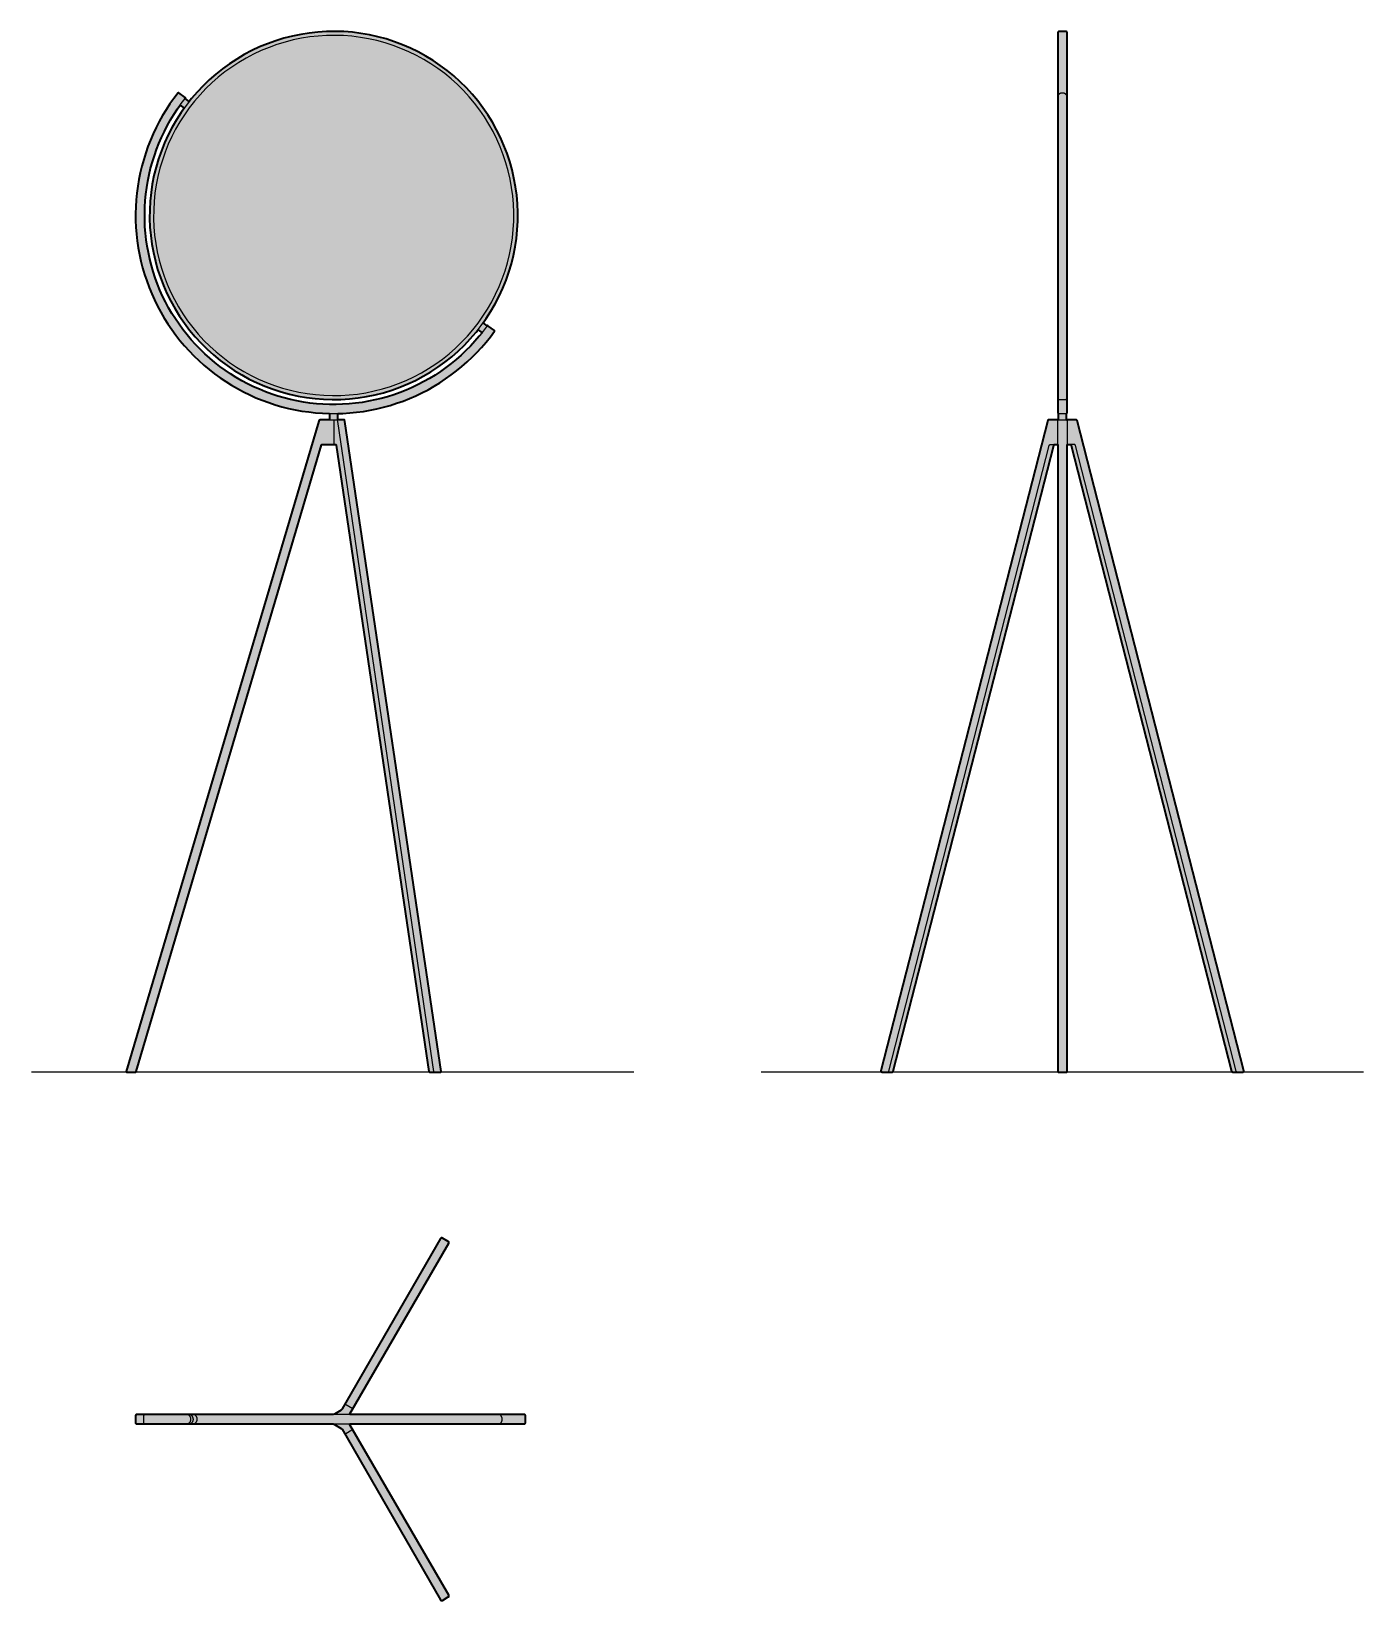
# Model space of a CAD drawing. Header units: millimetres. Extents: x 0 to 2535, y -1006 to 1980.
import ezdxf

# ---------------------------------------------------------------- set-up
doc = ezdxf.new("R2010")
doc.units = ezdxf.units.MM
doc.layers.add('Blocks', color=7, linetype='Continuous')
doc.layers.add('Blocks$Fill', color=7, linetype='Continuous', true_color=0xffffff)
for name, color, linetype, lineweight, true_color in [('Blocks$Inner', 7, 'Continuous', 25, 0x007f00), ('Blocks$Outline', 7, 'Continuous', 35, 0xff3f3f), ('Groud', 7, 'Continuous', 25, 0x243775)]:
    doc.layers.add(name, color=color, linetype=linetype, lineweight=lineweight, true_color=true_color)

# ---------------------------------------------------------------- blocks, each defined once
blk = doc.blocks.new('Superloon Floor Lamp Front')
at = {"layer": 'Blocks$Fill'}
blk.add_hatch(color=256, dxfattribs=at).paths.add_polyline_path([(228, 2.5), (228, 2.4), (228, 2.3), (228, 2.2), (227.9, 2.2), (227.9, 2.1), (227.9, 2), (227.9, 2), (227.9, 1.9), (227.9, 1.8), (228, 1.7), (228, 1.7), (228, 1.6), (228, 1.5), (228, 1.5), (228, 1.4), (228.1, 1.3), (228.1, 1.3), (228.1, 1.2), (228.1, 1.2), (228.2, 1.1), (228.2, 1), (228.2, 1), (228.3, 0.9), (228.3, 0.9), (228.3, 0.8), (228.4, 0.7), (228.4, 0.7), (228.5, 0.6), (228.5, 0.6), (228.6, 0.5), (228.6, 0.5), (228.7, 0.5), (228.7, 0.4), (228.8, 0.4), (228.8, 0.3), (228.9, 0.3), (229, 0.3), (229, 0.2), (229.1, 0.2), (229.1, 0.2), (229.2, 0.1), (229.3, 0.1), (229.3, 0.1), (229.4, 0.1), (229.5, 0.1), (229.5, 0), (229.6, 0), (229.7, 0), (229.7, 0), (229.8, 0), (229.9, 0), (229.9, 0), (240.9, 0), (241, 0), (249.3, 0), (249.4, 0), (249.5, 0), (249.6, 0), (249.6, 0), (249.7, 0), (249.8, 0.1), (249.8, 0.1), (249.9, 0.1), (250, 0.1), (250, 0.1), (250.1, 0.2), (250.2, 0.2), (250.2, 0.2), (250.3, 0.3), (250.3, 0.3), (250.4, 0.3), (250.4, 0.4), (250.5, 0.4), (250.6, 0.5), (250.6, 0.5), (250.7, 0.6), (250.7, 0.6), (250.8, 0.7), (250.8, 0.7), (250.8, 0.8), (250.9, 0.8), (250.9, 0.9), (251, 0.9), (251, 1), (251, 1.1), (251.1, 1.1), (251.1, 1.2), (251.1, 1.2), (251.2, 1.3), (251.2, 1.4), (251.2, 1.4), (251.2, 1.5), (556.8, 1192.6), (556.8, 1192.7), (556.9, 1192.8), (556.9, 1192.8), (556.9, 1192.9), (556.9, 1192.9), (557, 1193), (557, 1193.1), (557, 1193.1), (557.1, 1193.2), (557.1, 1193.2), (557.2, 1193.3), (557.2, 1193.3), (557.2, 1193.4), (557.3, 1193.5), (557.3, 1193.5), (557.4, 1193.5), (557.4, 1193.6), (557.5, 1193.6), (557.6, 1193.7), (557.6, 1193.7), (557.7, 1193.8), (557.7, 1193.8), (557.8, 1193.8), (557.9, 1193.9), (557.9, 1193.9), (558, 1193.9), (558, 1193.9), (558.1, 1194), (558.2, 1194), (558.2, 1194), (558.3, 1194), (558.4, 1194), (558.5, 1194), (558.5, 1194), (558.6, 1194.1), (558.7, 1194.1), (558.7, 1194.1), (564.3, 1194.1), (564.3, 1), (564.3, 0.9), (564.3, 0.9), (564.3, 0.9), (564.3, 0.8), (564.3, 0.8), (564.3, 0.8), (564.3, 0.7), (564.3, 0.7), (564.3, 0.7), (564.3, 0.6), (564.4, 0.6), (564.4, 0.6), (564.4, 0.5), (564.4, 0.5), (564.4, 0.5), (564.4, 0.5), (564.5, 0.4), (564.5, 0.4), (564.5, 0.4), (564.5, 0.3), (564.5, 0.3), (564.6, 0.3), (564.6, 0.3), (564.6, 0.2), (564.6, 0.2), (564.7, 0.2), (564.7, 0.2), (564.7, 0.2), (564.8, 0.1), (564.8, 0.1), (564.8, 0.1), (564.8, 0.1), (564.9, 0.1), (564.9, 0.1), (564.9, 0.1), (565, 0), (565, 0), (565, 0), (565.1, 0), (565.1, 0), (565.1, 0), (565.2, 0), (565.2, 0), (565.2, 0), (565.3, 0), (573.3, 0), (581.2, 0), (581.3, 0), (581.3, 0), (581.4, 0), (581.4, 0), (581.4, 0), (581.5, 0), (581.5, 0), (581.5, 0), (581.6, 0.1), (581.6, 0.1), (581.6, 0.1), (581.7, 0.1), (581.7, 0.1), (581.7, 0.1), (581.7, 0.1), (581.8, 0.2), (581.8, 0.2), (581.8, 0.2), (581.9, 0.2), (581.9, 0.2), (581.9, 0.3), (581.9, 0.3), (582, 0.3), (582, 0.3), (582, 0.4), (582, 0.4), (582, 0.4), (582.1, 0.5), (582.1, 0.5), (582.1, 0.5), (582.1, 0.5), (582.1, 0.6), (582.1, 0.6), (582.2, 0.6), (582.2, 0.7), (582.2, 0.7), (582.2, 0.7), (582.2, 0.8), (582.2, 0.8), (582.2, 0.8), (582.2, 0.9), (582.2, 0.9), (582.2, 0.9), (582.2, 1), (582.2, 1), (582.2, 1194.1), (587.8, 1194.1), (587.9, 1194.1), (588, 1194), (588.1, 1194), (588.1, 1194), (588.2, 1194), (588.3, 1194), (588.3, 1194), (588.4, 1194), (588.5, 1193.9), (588.5, 1193.9), (588.6, 1193.9), (588.6, 1193.9), (588.7, 1193.8), (588.8, 1193.8), (588.8, 1193.8), (588.9, 1193.7), (588.9, 1193.7), (589, 1193.6), (589.1, 1193.6), (589.1, 1193.5), (589.2, 1193.5), (589.2, 1193.5), (589.3, 1193.4), (589.3, 1193.3), (589.3, 1193.3), (589.4, 1193.2), (589.4, 1193.2), (589.5, 1193.1), (589.5, 1193.1), (589.5, 1193), (589.6, 1192.9), (589.6, 1192.9), (589.6, 1192.8), (589.6, 1192.8), (589.7, 1192.7), (589.7, 1192.6), (589.7, 1192.6), (895.3, 1.5), (895.3, 1.4), (895.3, 1.3), (895.4, 1.2), (895.4, 1.2), (895.4, 1.1), (895.5, 1.1), (895.5, 1), (895.5, 0.9), (895.6, 0.9), (895.6, 0.8), (895.7, 0.8), (895.7, 0.7), (895.7, 0.7), (895.8, 0.6), (895.8, 0.6), (895.9, 0.5), (895.9, 0.5), (896, 0.4), (896.1, 0.4), (896.1, 0.3), (896.2, 0.3), (896.2, 0.3), (896.3, 0.2), (896.3, 0.2), (896.4, 0.2), (896.5, 0.1), (896.5, 0.1), (896.6, 0.1), (896.7, 0.1), (896.7, 0.1), (896.8, 0), (896.9, 0), (896.9, 0), (897, 0), (897.1, 0), (897.2, 0), (897.2, 0), (905.5, 0), (905.6, 0), (916.6, 0), (916.7, 0), (916.8, 0), (916.8, 0), (916.9, 0), (917, 0), (917, 0.1), (917.1, 0.1), (917.2, 0.1), (917.2, 0.1), (917.3, 0.1), (917.4, 0.2), (917.4, 0.2), (917.5, 0.2), (917.5, 0.3), (917.6, 0.3), (917.7, 0.3), (917.7, 0.4), (917.8, 0.4), (917.8, 0.5), (917.9, 0.5), (917.9, 0.5), (918, 0.6), (918, 0.6), (918.1, 0.7), (918.1, 0.7), (918.2, 0.8), (918.2, 0.9), (918.2, 0.9), (918.3, 1), (918.3, 1), (918.3, 1.1), (918.4, 1.2), (918.4, 1.2), (918.4, 1.3), (918.4, 1.3), (918.5, 1.4), (918.5, 1.5), (918.5, 1.5), (918.5, 1.6), (918.5, 1.7), (918.5, 1.7), (918.6, 1.8), (918.6, 1.9), (918.6, 2), (918.6, 2), (918.6, 2.1), (918.6, 2.2), (918.5, 2.2), (918.5, 2.3), (918.5, 2.4), (918.5, 2.4), (918.5, 2.5), (601.1, 1239.6), (601.1, 1239.7), (601.1, 1239.7), (601, 1239.8), (601, 1239.9), (601, 1239.9), (600.9, 1240), (600.9, 1240.1), (600.9, 1240.1), (600.8, 1240.2), (600.8, 1240.2), (600.8, 1240.3), (600.7, 1240.3), (600.7, 1240.4), (600.6, 1240.4), (600.6, 1240.5), (600.5, 1240.5), (600.5, 1240.6), (600.4, 1240.6), (600.4, 1240.7), (600.3, 1240.7), (600.2, 1240.8), (600.2, 1240.8), (600.1, 1240.8), (600.1, 1240.9), (600, 1240.9), (599.9, 1240.9), (599.9, 1240.9), (599.8, 1241), (599.7, 1241), (599.7, 1241), (599.6, 1241), (599.5, 1241), (599.5, 1241), (599.4, 1241), (599.3, 1241), (599.3, 1241.1), (599.2, 1241.1), (581.2, 1241.1), (581.2, 1253.5), (581.5, 1253.8), (582.1, 1254.6), (582.3, 1255.6), (582.3, 1255.6), (582.3, 1404.7), (582.2, 1855.6), (582.2, 1855.7), (582.2, 1855.7), (582.3, 1977.6), (582.1, 1978.5), (581.5, 1979.3), (580.7, 1979.9), (579.8, 1980.1), (566.8, 1980.1), (565.8, 1979.9), (565, 1979.3), (564.4, 1978.5), (564.3, 1977.6), (564.3, 1977.5), (564.3, 1855.7), (564.3, 1255.6), (564.4, 1254.6), (565, 1253.8), (565.3, 1253.5), (565.3, 1241.1), (547.3, 1241.1), (547.2, 1241), (547.1, 1241), (547, 1241), (547, 1241), (546.9, 1241), (546.8, 1241), (546.8, 1241), (546.7, 1241), (546.6, 1240.9), (546.6, 1240.9), (546.5, 1240.9), (546.4, 1240.9), (546.4, 1240.8), (546.3, 1240.8), (546.3, 1240.8), (546.2, 1240.7), (546.1, 1240.7), (546.1, 1240.6), (546, 1240.6), (546, 1240.5), (545.9, 1240.5), (545.9, 1240.4), (545.8, 1240.4), (545.8, 1240.3), (545.7, 1240.3), (545.7, 1240.2), (545.7, 1240.2), (545.6, 1240.1), (545.6, 1240.1), (545.6, 1240), (545.5, 1239.9), (545.5, 1239.9), (545.5, 1239.8), (545.4, 1239.7), (545.4, 1239.7), (545.4, 1239.6), (545.4, 1239.6)], flags=0)
at = {"layer": 'Blocks$Inner'}
for points in [[(566.8, 1280.1), (579.8, 1280.1), (579.8, 1280.1), (580.7, 1280.3), (581.5, 1280.8), (582.1, 1281.6), (582.3, 1282.6), (582.3, 1282.6), (582.3, 1282.8), (582.3, 1283.1), (582.3, 1283.5), (582.3, 1284), (582.3, 1284.7), (582.3, 1285.4), (582.3, 1286.3), (582.3, 1287.3), (582.3, 1288.4), (582.3, 1289.6), (582.3, 1291), (582.3, 1292.5), (582.3, 1294), (582.3, 1295.7), (582.3, 1297.5), (582.3, 1299.5), (582.3, 1301.5), (582.3, 1303.6), (582.3, 1305.9), (582.3, 1308.3), (582.3, 1310.7), (582.3, 1313.3), (582.3, 1316), (582.3, 1318.8), (582.3, 1321.7), (582.3, 1324.8), (582.3, 1327.9), (582.3, 1331.1), (582.3, 1334.4), (582.3, 1337.8), (582.3, 1341.4), (582.3, 1345), (582.3, 1348.7), (582.3, 1352.5), (582.3, 1356.4), (582.3, 1360.4), (582.3, 1364.5), (582.3, 1368.7), (582.3, 1373), (582.3, 1377.4), (582.3, 1381.8), (582.3, 1386.4), (582.3, 1391), (582.3, 1395.7), (582.3, 1400.5), (582.3, 1405.3), (582.3, 1410.3), (582.3, 1415.3), (582.3, 1420.4), (582.3, 1425.5), (582.3, 1430.7), (582.3, 1436), (582.3, 1441.4), (582.3, 1446.8), (582.3, 1452.3), (582.3, 1457.9), (582.3, 1463.5), (582.3, 1469.1), (582.3, 1474.8), (582.3, 1480.6), (582.3, 1486.4), (582.3, 1492.3), (582.3, 1498.2), (582.3, 1504.2), (582.3, 1510.2), (582.3, 1516.2), (582.3, 1522.3), (582.3, 1528.5), (582.3, 1534.6), (582.3, 1540.8), (582.3, 1547), (582.3, 1553.3), (582.3, 1559.5), (582.3, 1565.8), (582.3, 1572.2), (582.3, 1578.5), (582.3, 1584.9), (582.3, 1591.2), (582.3, 1597.6), (582.3, 1604), (582.3, 1610.4), (582.3, 1616.9), (582.3, 1623.3), (582.3, 1629.7), (582.3, 1636.1), (582.3, 1642.5), (582.3, 1649), (582.3, 1655.4), (582.3, 1661.8), (582.3, 1668.2), (582.3, 1674.5), (582.3, 1680.9), (582.3, 1687.2), (582.3, 1693.6), (582.3, 1699.9), (582.3, 1706.1), (582.3, 1712.4), (582.3, 1718.6), (582.3, 1724.8), (582.3, 1731), (582.3, 1737.1), (582.3, 1743.2), (582.3, 1749.2), (582.3, 1755.3), (582.3, 1761.2), (582.3, 1767.1), (582.3, 1773), (582.3, 1778.9), (582.3, 1784.6), (582.3, 1790.4), (582.3, 1796), (582.3, 1801.6), (582.3, 1807.2), (582.3, 1812.7), (582.3, 1818.1), (582.3, 1823.5), (582.3, 1828.8), (582.3, 1834), (582.3, 1839.2), (582.3, 1844.3), (582.3, 1849.3), (582.3, 1854.2), (582.3, 1859.1), (582.3, 1863.9), (582.3, 1868.6), (582.3, 1873.2), (582.3, 1877.8), (582.3, 1882.2), (582.3, 1886.6), (582.3, 1890.9), (582.3, 1895.1), (582.3, 1899.2), (582.3, 1903.2), (582.3, 1907.2), (582.3, 1911), (582.3, 1914.7), (582.3, 1918.3), (582.3, 1921.9), (582.3, 1925.3), (582.3, 1928.7), (582.3, 1931.9), (582.3, 1935), (582.3, 1938), (582.3, 1941), (582.3, 1943.8), (582.3, 1946.5), (582.3, 1949.1), (582.3, 1951.6), (582.3, 1954), (582.3, 1956.2), (582.3, 1958.4), (582.3, 1960.4), (582.3, 1962.4), (582.3, 1964.2), (582.3, 1965.9), (582.3, 1967.5), (582.3, 1969), (582.3, 1970.3), (582.3, 1971.6), (582.3, 1972.7), (582.3, 1973.7), (582.3, 1974.6), (582.3, 1975.4), (582.3, 1976), (582.3, 1976.6), (582.3, 1977), (582.3, 1977.3), (582.3, 1977.5), (582.3, 1977.6), (582.1, 1978.5), (581.5, 1979.3), (580.7, 1979.9), (579.8, 1980.1), (566.8, 1980.1), (565.8, 1979.9), (565, 1979.3), (564.4, 1978.5), (564.3, 1977.6), (564.3, 1977.5), (564.3, 1977.3), (564.3, 1977), (564.3, 1976.6), (564.3, 1976), (564.3, 1975.4), (564.3, 1974.6), (564.3, 1973.7), (564.3, 1972.7), (564.3, 1971.6), (564.3, 1970.3), (564.3, 1969), (564.3, 1967.5), (564.3, 1965.9), (564.3, 1964.2), (564.3, 1962.4), (564.3, 1960.4), (564.3, 1958.4), (564.3, 1956.2), (564.3, 1954), (564.3, 1951.6), (564.3, 1949.1), (564.3, 1946.5), (564.3, 1943.8), (564.3, 1941), (564.3, 1938), (564.3, 1935), (564.3, 1931.9), (564.3, 1928.7), (564.3, 1925.3), (564.3, 1921.9), (564.3, 1918.3), (564.3, 1914.7), (564.3, 1911), (564.3, 1907.2), (564.3, 1903.2), (564.3, 1899.2), (564.3, 1895.1), (564.3, 1890.9), (564.3, 1886.6), (564.3, 1882.2), (564.3, 1877.8), (564.3, 1873.2), (564.3, 1868.6), (564.3, 1863.9), (564.3, 1859.1), (564.3, 1854.2), (564.3, 1849.3), (564.3, 1844.3), (564.3, 1839.2), (564.3, 1834), (564.3, 1828.8), (564.3, 1823.5), (564.3, 1818.1), (564.3, 1812.7), (564.3, 1807.2), (564.3, 1801.6), (564.3, 1796), (564.3, 1790.4), (564.3, 1784.6), (564.3, 1778.9), (564.3, 1773), (564.3, 1767.1), (564.3, 1761.2), (564.3, 1755.3), (564.3, 1749.2), (564.3, 1743.2), (564.3, 1737.1), (564.3, 1731), (564.3, 1724.8), (564.3, 1718.6), (564.3, 1712.4), (564.3, 1706.1), (564.3, 1699.9), (564.3, 1693.6), (564.3, 1687.2), (564.3, 1680.9), (564.3, 1674.5), (564.3, 1668.2), (564.3, 1661.8), (564.3, 1655.4), (564.3, 1649), (564.3, 1642.5), (564.3, 1636.1), (564.3, 1629.7), (564.3, 1623.3), (564.3, 1616.9), (564.3, 1610.4), (564.3, 1604), (564.3, 1597.6), (564.3, 1591.2), (564.3, 1584.9), (564.3, 1578.5), (564.3, 1572.2), (564.3, 1565.8), (564.3, 1559.5), (564.3, 1553.3), (564.3, 1547), (564.3, 1540.8), (564.3, 1534.6), (564.3, 1528.5), (564.3, 1522.3), (564.3, 1516.2), (564.3, 1510.2), (564.3, 1504.2), (564.3, 1498.2), (564.3, 1492.3), (564.3, 1486.4), (564.3, 1480.6), (564.3, 1474.8), (564.3, 1469.1), (564.3, 1463.5), (564.3, 1457.9), (564.3, 1452.3), (564.3, 1446.8), (564.3, 1441.4), (564.3, 1436), (564.3, 1430.7), (564.3, 1425.5), (564.3, 1420.4), (564.3, 1415.3), (564.3, 1410.3), (564.3, 1405.3), (564.3, 1400.5), (564.3, 1395.7), (564.3, 1391), (564.3, 1386.4), (564.3, 1381.8), (564.3, 1377.4), (564.3, 1373), (564.3, 1368.7), (564.3, 1364.5), (564.3, 1360.4), (564.3, 1356.4), (564.3, 1352.5), (564.3, 1348.7), (564.3, 1345), (564.3, 1341.4), (564.3, 1337.8), (564.3, 1334.4), (564.3, 1331.1), (564.3, 1327.9), (564.3, 1324.8), (564.3, 1321.7), (564.3, 1318.8), (564.3, 1316), (564.3, 1313.3), (564.3, 1310.7), (564.3, 1308.3), (564.3, 1305.9), (564.3, 1303.6), (564.3, 1301.5), (564.3, 1299.5), (564.3, 1297.5), (564.3, 1295.7), (564.3, 1294), (564.3, 1292.5), (564.3, 1291), (564.3, 1289.6), (564.3, 1288.4), (564.3, 1287.3), (564.3, 1286.3), (564.3, 1285.4), (564.3, 1284.7), (564.3, 1284), (564.3, 1283.5), (564.3, 1283.1), (564.3, 1282.8), (564.3, 1282.6), (564.3, 1282.6), (564.4, 1281.6), (565, 1280.8), (565.8, 1280.3), (566.8, 1280.1)], [(582.3, 1404.7), (582.3, 1408.6), (582.3, 1412.5), (582.3, 1412.9), (582.3, 1418.1), (582.3, 1423.4), (582.3, 1428.7), (582.3, 1434.1), (582.3, 1439.6), (582.3, 1445.1), (582.3, 1450.7), (582.3, 1456.3), (582.3, 1462), (582.3, 1467.8), (582.3, 1473.6), (582.3, 1479.4), (582.3, 1485.3), (582.3, 1491.3), (582.3, 1497.3), (582.3, 1503.3), (582.3, 1509.4), (582.3, 1515.5), (582.3, 1521.6), (582.3, 1527.8), (582.3, 1534), (582.3, 1540.3), (582.3, 1546.6), (582.3, 1552.9), (582.3, 1559.2), (582.3, 1565.5), (582.3, 1571.9), (582.3, 1578.3), (582.3, 1584.7), (582.3, 1591.1), (582.3, 1597.5), (582.3, 1604), (582.3, 1610.4), (582.3, 1616.9), (582.3, 1623.4), (582.3, 1629.8), (582.3, 1636.3), (582.3, 1642.7), (582.3, 1649.2), (582.3, 1655.7), (582.3, 1662.1), (582.3, 1668.5), (582.3, 1675), (582.3, 1681.4), (582.3, 1687.7), (582.3, 1694.1), (582.3, 1700.5), (582.3, 1706.8), (582.3, 1713.1), (582.3, 1719.4), (582.3, 1725.6), (582.3, 1731.8), (582.3, 1738), (582.3, 1744.2), (582.3, 1750.3), (582.3, 1756.4), (582.3, 1762.4), (582.3, 1768.4), (582.3, 1774.4), (582.3, 1780.3), (582.3, 1786.1), (582.3, 1791.9), (582.3, 1797.7), (582.3, 1803.4), (582.3, 1805.1), (582.3, 1806.8), (582.3, 1808.5), (582.3, 1810.1), (582.3, 1811.8), (582.3, 1813.5), (582.3, 1815.2), (582.3, 1816.8), (582.3, 1818.5), (582.3, 1820.1), (582.3, 1821.8), (582.3, 1823.4), (582.3, 1825.1), (582.3, 1826.7), (582.3, 1828.3), (582.3, 1829.9), (582.3, 1831.6), (582.3, 1833.2), (582.3, 1834.8), (582.3, 1836.4), (582.3, 1838), (582.3, 1839.5), (582.3, 1840.3), (582.3, 1841), (582.3, 1841.8), (582.3, 1842.5), (582.3, 1843.2), (582.3, 1844), (582.3, 1844.7), (582.3, 1845.4), (582.3, 1846.2), (582.3, 1846.9), (582.3, 1847.4), (582.3, 1847.6), (582.3, 1851.5), (582.3, 1855.4), (582.2, 1855.6), (582.2, 1855.7), (582.2, 1855.7), (582.2, 1855.7), (582.2, 1855.9), (582.2, 1856), (582.2, 1856.2), (582.2, 1856.3), (582.2, 1856.5), (582.1, 1856.6), (582.1, 1856.8), (582.1, 1856.9), (582.1, 1857.1), (582, 1857.2), (582, 1857.3), (581.9, 1857.5), (581.9, 1857.6), (581.8, 1857.8), (581.8, 1857.9), (581.7, 1858), (581.7, 1858.2), (581.6, 1858.4), (581.5, 1858.4), (581.5, 1858.6), (581.4, 1858.7), (581.3, 1858.9), (581.3, 1859), (581.2, 1859.1), (581.1, 1859.3), (581, 1859.4), (580.8, 1859.6), (580.8, 1859.6), (580.7, 1859.8), (580.6, 1859.9), (580.5, 1860.1), (580.4, 1860.1), (580.3, 1860.2), (580.2, 1860.4), (580, 1860.5), (579.9, 1860.6), (579.8, 1860.7), (579.7, 1860.8), (579.6, 1860.9), (579.4, 1861), (579.3, 1861.2), (579.1, 1861.3), (579.1, 1861.3), (578.9, 1861.4), (578.7, 1861.5), (578.6, 1861.6), (578.4, 1861.7), (578.2, 1861.8), (578.1, 1861.9), (578, 1861.9), (577.8, 1862), (577.7, 1862.1), (577.5, 1862.2), (577.3, 1862.3), (577.1, 1862.4), (576.9, 1862.4), (576.7, 1862.5), (576.5, 1862.6), (576.5, 1862.6), (576.3, 1862.6), (576.1, 1862.7), (575.9, 1862.8), (575.7, 1862.8), (575.5, 1862.9), (575.3, 1862.9), (575.1, 1862.9), (574.9, 1863), (574.7, 1863), (574.5, 1863), (574.3, 1863), (574.1, 1863.1), (573.9, 1863.1), (573.7, 1863.1), (573.5, 1863.1), (573.3, 1863.1), (573, 1863.1), (572.7, 1863.1), (572.4, 1863.1), (572.1, 1863), (571.8, 1863), (571.5, 1863), (571.2, 1862.9), (571, 1862.8), (570.7, 1862.8), (570.4, 1862.7), (570.1, 1862.6), (569.9, 1862.5), (569.9, 1862.5), (569.6, 1862.4), (569.3, 1862.3), (569.1, 1862.2), (568.8, 1862.1), (568.6, 1862), (568.5, 1862), (568.4, 1861.9), (568.3, 1861.9), (568.1, 1861.7), (567.9, 1861.6), (567.7, 1861.5), (567.4, 1861.3), (567.4, 1861.3), (567.2, 1861.1), (567, 1861), (566.8, 1860.8), (566.8, 1860.8), (566.6, 1860.6), (566.4, 1860.4), (566.2, 1860.3), (566.1, 1860.1), (566, 1860), (565.9, 1859.8), (565.7, 1859.7), (565.7, 1859.6), (565.5, 1859.4), (565.4, 1859.2), (565.3, 1859), (565.2, 1859), (565.1, 1858.7), (565, 1858.5), (565, 1858.5), (564.9, 1858.3), (564.8, 1858), (564.7, 1857.8), (564.7, 1857.8), (564.6, 1857.5), (564.5, 1857.3), (564.5, 1857.3), (564.4, 1857), (564.4, 1856.8), (564.4, 1856.7), (564.3, 1856.5), (564.3, 1856.3), (564.3, 1856.2), (564.3, 1856), (564.3, 1855.7), (564.3, 1855.7), (564.3, 1855.4), (564.3, 1847.6), (564.3, 1846.9), (564.3, 1846.2), (564.3, 1845.4), (564.3, 1844.7), (564.3, 1844), (564.3, 1843.2), (564.3, 1842.5), (564.3, 1841.8), (564.3, 1841), (564.3, 1840.3), (564.3, 1839.5), (564.3, 1839), (564.3, 1837.4), (564.3, 1835.7), (564.3, 1834), (564.3, 1832.3), (564.3, 1830.6), (564.3, 1828.8), (564.3, 1827.1), (564.3, 1825.4), (564.3, 1823.7), (564.3, 1821.9), (564.3, 1820.2), (564.3, 1818.4), (564.3, 1816.7), (564.3, 1814.9), (564.3, 1813.1), (564.3, 1811.4), (564.3, 1809.6), (564.3, 1808.5), (564.3, 1806.8), (564.3, 1805.1), (564.3, 1803.4), (564.3, 1797.7), (564.3, 1791.9), (564.3, 1786.1), (564.3, 1780.3), (564.3, 1774.4), (564.3, 1768.4), (564.3, 1762.4), (564.3, 1756.4), (564.3, 1750.3), (564.3, 1744.2), (564.3, 1738), (564.3, 1731.8), (564.3, 1725.6), (564.3, 1719.4), (564.3, 1713.1), (564.3, 1706.8), (564.3, 1700.5), (564.3, 1694.1), (564.3, 1687.7), (564.3, 1681.4), (564.3, 1675), (564.3, 1668.5), (564.3, 1662.1), (564.3, 1655.7), (564.3, 1649.2), (564.3, 1642.7), (564.3, 1636.3), (564.3, 1629.8), (564.3, 1623.4), (564.3, 1616.9), (564.3, 1610.4), (564.3, 1604), (564.3, 1597.5), (564.3, 1591.1), (564.3, 1584.7), (564.3, 1578.3), (564.3, 1571.9), (564.3, 1565.5), (564.3, 1559.2), (564.3, 1552.9), (564.3, 1546.6), (564.3, 1540.3), (564.3, 1534), (564.3, 1527.8), (564.3, 1521.6), (564.3, 1515.5), (564.3, 1509.4), (564.3, 1503.3), (564.3, 1497.3), (564.3, 1491.3), (564.3, 1485.3), (564.3, 1479.4), (564.3, 1473.6), (564.3, 1467.8), (564.3, 1462), (564.3, 1456.3), (564.3, 1450.7), (564.3, 1445.1), (564.3, 1439.6), (564.3, 1434.1), (564.3, 1428.7), (564.3, 1423.4), (564.3, 1418.1), (564.3, 1412.9), (564.3, 1412.5), (564.3, 1409.9), (564.3, 1407.3), (564.3, 1404.7), (564.3, 1404.6), (564.3, 1399.6), (564.3, 1394.6), (564.3, 1389.8), (564.3, 1385), (564.3, 1380.3), (564.3, 1375.6), (564.3, 1371.1), (564.3, 1366.6), (564.3, 1362.2), (564.3, 1357.9), (564.3, 1353.7), (564.3, 1349.6), (564.3, 1345.6), (564.3, 1341.6), (564.3, 1337.8), (564.3, 1334), (564.3, 1330.4), (564.3, 1326.8), (564.3, 1323.3), (564.3, 1319.9), (564.3, 1316.7), (564.3, 1313.5), (564.3, 1310.4), (564.3, 1307.5), (564.3, 1304.6), (564.3, 1301.8), (564.3, 1299.2), (564.3, 1296.6), (564.3, 1294.2), (564.3, 1291.9), (564.3, 1289.6), (564.3, 1287.5), (564.3, 1285.5), (564.3, 1283.6), (564.3, 1281.8), (564.3, 1280.1), (564.3, 1278.6), (564.3, 1277.1), (564.3, 1275.8), (564.3, 1274.5), (564.3, 1273.4), (564.3, 1272.4), (564.3, 1271.5), (564.3, 1270.8), (564.3, 1270.1), (564.3, 1269.6), (564.3, 1269.1), (564.3, 1268.8), (564.3, 1268.6), (564.3, 1268.6), (564.3, 1267.6), (564.3, 1266), (564.3, 1264.5), (564.3, 1263.1), (564.3, 1261.8), (564.3, 1260.6), (564.3, 1259.6), (564.3, 1258.7), (564.3, 1257.9), (564.3, 1257.2), (564.3, 1256.6), (564.3, 1256.2), (564.3, 1255.9), (564.3, 1255.6), (564.3, 1255.6), (564.4, 1254.6), (565, 1253.8), (565.4, 1253.5), (565.5, 1253.4), (565.5, 1253.4), (565.6, 1253.4), (565.6, 1253.3), (565.7, 1253.3), (565.8, 1253.3), (565.9, 1253.2), (565.9, 1253.2), (566, 1253.2), (566.1, 1253.2), (566.2, 1253.1), (566.3, 1253.1), (566.4, 1253.1), (566.5, 1253.1), (566.6, 1253.1), (566.8, 1253.1), (568, 1253.1), (569.5, 1253.1), (569.6, 1253.1), (569.7, 1253.1), (571.4, 1253.1), (573.3, 1253.1), (575.1, 1253.1), (576.9, 1253.1), (576.9, 1253.1), (576.9, 1253.1), (578.5, 1253.1), (579.8, 1253.1), (579.9, 1253.1), (580, 1253.1), (580.1, 1253.1), (580.2, 1253.1), (580.3, 1253.1), (580.4, 1253.2), (580.5, 1253.2), (580.6, 1253.2), (580.6, 1253.2), (580.7, 1253.3), (580.8, 1253.3), (580.9, 1253.3), (580.9, 1253.4), (581, 1253.4), (581, 1253.4), (581.1, 1253.5), (581.5, 1253.8), (582.1, 1254.6), (582.3, 1255.6), (582.3, 1255.6), (582.3, 1255.8), (582.3, 1256.1), (582.3, 1256.5), (582.3, 1257), (582.3, 1257.7), (582.3, 1258.5), (582.3, 1259.4), (582.3, 1260.4), (582.3, 1261.5), (582.3, 1262.8), (582.3, 1264.1), (582.3, 1265.6), (582.3, 1267.2), (582.3, 1268.6), (582.3, 1268.6), (582.3, 1268.8), (582.3, 1269.1), (582.3, 1269.6), (582.3, 1270.1), (582.3, 1270.8), (582.3, 1271.5), (582.3, 1272.4), (582.3, 1273.4), (582.3, 1274.5), (582.3, 1275.8), (582.3, 1277.1), (582.3, 1278.6), (582.3, 1280.1), (582.3, 1281.8), (582.3, 1283.6), (582.3, 1285.5), (582.3, 1287.5), (582.3, 1289.6), (582.3, 1291.9), (582.3, 1294.2), (582.3, 1296.6), (582.3, 1299.2), (582.3, 1301.8), (582.3, 1304.6), (582.3, 1307.5), (582.3, 1310.4), (582.3, 1313.5), (582.3, 1316.7), (582.3, 1319.9), (582.3, 1323.3), (582.3, 1326.8), (582.3, 1330.4), (582.3, 1334), (582.3, 1337.8), (582.3, 1341.6), (582.3, 1345.6), (582.3, 1349.6), (582.3, 1353.7), (582.3, 1357.9), (582.3, 1362.2), (582.3, 1366.6), (582.3, 1371.1), (582.3, 1375.6), (582.3, 1380.3), (582.3, 1385), (582.3, 1389.8), (582.3, 1394.6), (582.3, 1399.6), (582.3, 1404.6)], [(581.1, 1848.7), (581.1, 1848.6), (581.1, 1848.6), (581.1, 1848.7)]]:
    blk.add_lwpolyline(points, close=True, dxfattribs=at)
for points in [[(558.7, 1194.1), (558.7, 1194.1), (558.6, 1194.1), (558.5, 1194), (558.5, 1194), (558.4, 1194), (558.3, 1194), (558.2, 1194), (558.2, 1194), (558.1, 1194), (558, 1193.9), (558, 1193.9), (557.9, 1193.9), (557.9, 1193.9), (557.8, 1193.8), (557.7, 1193.8), (557.7, 1193.8), (557.6, 1193.7), (557.6, 1193.7), (557.5, 1193.6), (557.4, 1193.6), (557.4, 1193.5), (557.3, 1193.5), (557.3, 1193.5), (557.2, 1193.4), (557.2, 1193.3), (557.2, 1193.3), (557.1, 1193.2), (557.1, 1193.2), (557, 1193.1), (557, 1193.1), (557, 1193), (556.9, 1192.9), (556.9, 1192.9), (556.9, 1192.8), (556.9, 1192.8), (556.8, 1192.7), (556.8, 1192.6), (556.8, 1192.6), (251.2, 1.5), (251.2, 1.4), (251.2, 1.4), (251.2, 1.3), (251.1, 1.2), (251.1, 1.2), (251.1, 1.1), (251, 1.1), (251, 1), (251, 0.9), (250.9, 0.9), (250.9, 0.8), (250.8, 0.8), (250.8, 0.7), (250.8, 0.7), (250.7, 0.6), (250.7, 0.6), (250.6, 0.5), (250.6, 0.5), (250.5, 0.4), (250.4, 0.4), (250.4, 0.3), (250.3, 0.3), (250.3, 0.3), (250.2, 0.2), (250.2, 0.2), (250.1, 0.2), (250, 0.1), (250, 0.1), (249.9, 0.1), (249.8, 0.1), (249.8, 0.1), (249.7, 0), (249.6, 0), (249.6, 0), (249.5, 0), (249.4, 0), (249.3, 0), (249.3, 0), (240.9, 0), (229.9, 0), (229.9, 0), (229.8, 0), (229.7, 0), (229.7, 0), (229.6, 0), (229.5, 0), (229.5, 0.1), (229.4, 0.1), (229.3, 0.1), (229.3, 0.1), (229.2, 0.1), (229.1, 0.2), (229.1, 0.2), (229, 0.2), (229, 0.3), (228.9, 0.3), (228.8, 0.3), (228.8, 0.4), (228.7, 0.4), (228.7, 0.5), (228.6, 0.5), (228.6, 0.5), (228.5, 0.6), (228.5, 0.6), (228.4, 0.7), (228.4, 0.7), (228.3, 0.8), (228.3, 0.9), (228.3, 0.9), (228.2, 1), (228.2, 1), (228.2, 1.1), (228.1, 1.2), (228.1, 1.2), (228.1, 1.3), (228.1, 1.3), (228, 1.4), (228, 1.5), (228, 1.5), (228, 1.6), (228, 1.7), (228, 1.7), (227.9, 1.8), (227.9, 1.9), (227.9, 2), (227.9, 2), (227.9, 2.1), (227.9, 2.2), (228, 2.2), (228, 2.3), (228, 2.4), (228, 2.4), (228, 2.5), (545.4, 1239.6), (545.4, 1239.6), (545.4, 1239.7), (545.4, 1239.7), (545.5, 1239.8), (545.5, 1239.9), (545.5, 1239.9), (545.6, 1240), (545.6, 1240.1), (545.6, 1240.1), (545.7, 1240.2), (545.7, 1240.2), (545.7, 1240.3), (545.8, 1240.3), (545.8, 1240.4), (545.9, 1240.4), (545.9, 1240.5), (546, 1240.5), (546, 1240.6), (546.1, 1240.6), (546.1, 1240.7), (546.2, 1240.7), (546.3, 1240.8), (546.3, 1240.8), (546.4, 1240.8), (546.4, 1240.9), (546.5, 1240.9), (546.6, 1240.9), (546.6, 1240.9), (546.7, 1241), (546.8, 1241), (546.8, 1241), (546.9, 1241), (547, 1241), (547, 1241), (547.1, 1241), (547.2, 1241), (547.2, 1241.1), (547.3, 1241.1), (566.3, 1241.1), (580.2, 1241.1), (599.2, 1241.1), (599.3, 1241.1), (599.3, 1241), (599.4, 1241), (599.5, 1241), (599.5, 1241), (599.6, 1241), (599.7, 1241), (599.7, 1241), (599.8, 1241), (599.9, 1240.9), (599.9, 1240.9), (600, 1240.9), (600.1, 1240.9), (600.1, 1240.8), (600.2, 1240.8), (600.2, 1240.8), (600.3, 1240.7), (600.4, 1240.7), (600.4, 1240.6), (600.5, 1240.6), (600.5, 1240.5), (600.6, 1240.5), (600.6, 1240.4), (600.7, 1240.4), (600.7, 1240.3), (600.8, 1240.3), (600.8, 1240.2), (600.8, 1240.2), (600.9, 1240.1), (600.9, 1240.1), (600.9, 1240), (601, 1239.9), (601, 1239.9), (601, 1239.8), (601.1, 1239.7), (601.1, 1239.7), (601.1, 1239.6), (601.1, 1239.6), (918.5, 2.5), (918.5, 2.4), (918.5, 2.4), (918.5, 2.3), (918.5, 2.2), (918.6, 2.2), (918.6, 2.1), (918.6, 2), (918.6, 2), (918.6, 1.9), (918.6, 1.8), (918.5, 1.7), (918.5, 1.7), (918.5, 1.6), (918.5, 1.5), (918.5, 1.5), (918.5, 1.4), (918.4, 1.3), (918.4, 1.3), (918.4, 1.2), (918.4, 1.2), (918.3, 1.1), (918.3, 1), (918.3, 1), (918.2, 0.9), (918.2, 0.9), (918.2, 0.8), (918.1, 0.7), (918.1, 0.7), (918, 0.6), (918, 0.6), (917.9, 0.5), (917.9, 0.5), (917.8, 0.5), (917.8, 0.4), (917.7, 0.4), (917.7, 0.3), (917.6, 0.3), (917.5, 0.3), (917.5, 0.2), (917.4, 0.2), (917.4, 0.2), (917.3, 0.1), (917.2, 0.1), (917.2, 0.1), (917.1, 0.1), (917, 0.1), (917, 0), (916.9, 0), (916.8, 0), (916.8, 0), (916.7, 0), (916.6, 0), (916.6, 0), (905.6, 0)], [(580.2, 1241.1), (580.3, 1241.1), (580.4, 1241), (580.4, 1241), (580.5, 1241), (580.6, 1241), (580.6, 1241), (580.7, 1241), (580.8, 1241), (580.8, 1241), (580.9, 1240.9), (581, 1240.9), (581, 1240.9), (581.1, 1240.9), (581.1, 1240.8), (581.2, 1240.8), (581.3, 1240.8), (581.3, 1240.7), (581.4, 1240.7), (581.4, 1240.6), (581.5, 1240.6), (581.5, 1240.6), (581.6, 1240.5), (581.6, 1240.5), (581.7, 1240.4), (581.7, 1240.4), (581.8, 1240.3), (581.8, 1240.3), (581.9, 1240.2), (581.9, 1240.2), (581.9, 1240.1), (582, 1240), (582, 1240), (582, 1239.9), (582.1, 1239.9), (582.1, 1239.8), (582.1, 1239.7), (582.1, 1239.7), (582.2, 1239.6), (582.2, 1239.5), (582.2, 1239.5), (582.2, 1239.4), (582.2, 1239.3), (582.2, 1239.3), (582.2, 1239.2), (582.2, 1239.1), (582.2, 1239.1), (582.2, 1), (582.2, 1), (582.2, 0.9), (582.2, 0.9), (582.2, 0.9), (582.2, 0.8), (582.2, 0.8), (582.2, 0.8), (582.2, 0.7), (582.2, 0.7), (582.2, 0.7), (582.2, 0.6), (582.1, 0.6), (582.1, 0.6), (582.1, 0.5), (582.1, 0.5), (582.1, 0.5), (582.1, 0.5), (582, 0.4), (582, 0.4), (582, 0.4), (582, 0.3), (582, 0.3), (581.9, 0.3), (581.9, 0.3), (581.9, 0.2), (581.9, 0.2), (581.8, 0.2), (581.8, 0.2), (581.8, 0.2), (581.7, 0.1), (581.7, 0.1), (581.7, 0.1), (581.7, 0.1), (581.6, 0.1), (581.6, 0.1), (581.6, 0.1), (581.5, 0), (581.5, 0), (581.5, 0), (581.4, 0), (581.4, 0), (581.4, 0), (581.3, 0), (581.3, 0), (581.3, 0), (581.2, 0), (573.3, 0), (565.3, 0), (565.2, 0), (565.2, 0), (565.2, 0), (565.1, 0), (565.1, 0), (565.1, 0), (565, 0), (565, 0), (565, 0), (564.9, 0.1), (564.9, 0.1), (564.9, 0.1), (564.8, 0.1), (564.8, 0.1), (564.8, 0.1), (564.8, 0.1), (564.7, 0.2), (564.7, 0.2), (564.7, 0.2), (564.6, 0.2), (564.6, 0.2), (564.6, 0.3), (564.6, 0.3), (564.5, 0.3), (564.5, 0.3), (564.5, 0.4), (564.5, 0.4), (564.5, 0.4), (564.4, 0.5), (564.4, 0.5), (564.4, 0.5), (564.4, 0.5), (564.4, 0.6), (564.4, 0.6), (564.3, 0.6), (564.3, 0.7), (564.3, 0.7), (564.3, 0.7), (564.3, 0.8), (564.3, 0.8), (564.3, 0.8), (564.3, 0.9), (564.3, 0.9), (564.3, 0.9), (564.3, 1), (564.3, 1), (564.3, 1239.1), (564.3, 1239.1), (564.3, 1239.2), (564.3, 1239.3), (564.3, 1239.3), (564.3, 1239.4), (564.3, 1239.5), (564.3, 1239.5), (564.3, 1239.6), (564.4, 1239.7), (564.4, 1239.7), (564.4, 1239.8), (564.4, 1239.9), (564.5, 1239.9), (564.5, 1240), (564.5, 1240), (564.6, 1240.1), (564.6, 1240.2), (564.6, 1240.2), (564.7, 1240.3), (564.7, 1240.3), (564.8, 1240.4), (564.8, 1240.4), (564.9, 1240.5), (564.9, 1240.5), (565, 1240.6), (565, 1240.6), (565.1, 1240.6), (565.1, 1240.7), (565.2, 1240.7), (565.2, 1240.8), (565.3, 1240.8), (565.4, 1240.8), (565.4, 1240.9), (565.5, 1240.9), (565.5, 1240.9), (565.6, 1240.9), (565.7, 1241), (565.7, 1241), (565.8, 1241), (565.9, 1241), (565.9, 1241), (566, 1241), (566.1, 1241), (566.1, 1241), (566.2, 1241.1), (566.3, 1241.1)], [(565.3, 1253.5), (565.3, 1241.1)], [(581.2, 1253.5), (581.2, 1241.1)], [(240.9, 0), (241, 0), (241, 0), (241.1, 0), (241.2, 0), (241.2, 0), (241.3, 0), (241.4, 0.1), (241.4, 0.1), (241.5, 0.1), (241.6, 0.1), (241.6, 0.1), (241.7, 0.2), (241.8, 0.2), (241.8, 0.2), (241.9, 0.3), (241.9, 0.3), (242, 0.3), (242.1, 0.4), (242.1, 0.4), (242.2, 0.5), (242.2, 0.5), (242.3, 0.6), (242.3, 0.6), (242.4, 0.7), (242.4, 0.7), (242.5, 0.8), (242.5, 0.8), (242.5, 0.9), (242.6, 0.9), (242.6, 1), (242.7, 1.1), (242.7, 1.1), (242.7, 1.2), (242.7, 1.2), (242.8, 1.3), (242.8, 1.4), (242.8, 1.4), (242.8, 1.5), (548.4, 1192.6), (548.4, 1192.6), (548.4, 1192.7), (548.5, 1192.8), (548.5, 1192.8), (548.5, 1192.9), (548.5, 1192.9), (548.6, 1193), (548.6, 1193.1), (548.6, 1193.1), (548.7, 1193.2), (548.7, 1193.2), (548.8, 1193.3), (548.8, 1193.3), (548.9, 1193.4), (548.9, 1193.5), (549, 1193.5), (549, 1193.5), (549.1, 1193.6), (549.1, 1193.6), (549.2, 1193.7), (549.2, 1193.7), (549.3, 1193.8), (549.3, 1193.8), (549.4, 1193.8), (549.5, 1193.9), (549.5, 1193.9), (549.6, 1193.9), (549.7, 1193.9), (549.7, 1194), (549.8, 1194), (549.9, 1194), (549.9, 1194), (550, 1194), (550.1, 1194), (550.1, 1194), (550.2, 1194.1), (550.3, 1194.1), (550.3, 1194.1), (558.7, 1194.1), (564.3, 1194.1)], [(587.8, 1194.1), (587.8, 1194.1), (587.9, 1194.1), (588, 1194), (588.1, 1194), (588.1, 1194), (588.2, 1194), (588.3, 1194), (588.3, 1194), (588.4, 1194), (588.5, 1193.9), (588.5, 1193.9), (588.6, 1193.9), (588.6, 1193.9), (588.7, 1193.8), (588.8, 1193.8), (588.8, 1193.8), (588.9, 1193.7), (588.9, 1193.7), (589, 1193.6), (589.1, 1193.6), (589.1, 1193.5), (589.2, 1193.5), (589.2, 1193.5), (589.3, 1193.4), (589.3, 1193.3), (589.3, 1193.3), (589.4, 1193.2), (589.4, 1193.2), (589.5, 1193.1), (589.5, 1193.1), (589.5, 1193), (589.6, 1192.9), (589.6, 1192.9), (589.6, 1192.8), (589.6, 1192.8), (589.7, 1192.7), (589.7, 1192.6), (589.7, 1192.6), (895.3, 1.5), (895.3, 1.4), (895.3, 1.4), (895.3, 1.3), (895.4, 1.2), (895.4, 1.2), (895.4, 1.1), (895.5, 1.1), (895.5, 1), (895.5, 0.9), (895.6, 0.9), (895.6, 0.8), (895.7, 0.8), (895.7, 0.7), (895.7, 0.7), (895.8, 0.6), (895.8, 0.6), (895.9, 0.5), (895.9, 0.5), (896, 0.4), (896.1, 0.4), (896.1, 0.3), (896.2, 0.3), (896.2, 0.3), (896.3, 0.2), (896.3, 0.2), (896.4, 0.2), (896.5, 0.1), (896.5, 0.1), (896.6, 0.1), (896.7, 0.1), (896.7, 0.1), (896.8, 0), (896.9, 0), (896.9, 0), (897, 0), (897.1, 0), (897.2, 0), (897.2, 0), (905.6, 0), (905.5, 0), (905.5, 0), (905.4, 0), (905.3, 0), (905.3, 0), (905.2, 0), (905.1, 0.1), (905.1, 0.1), (905, 0.1), (904.9, 0.1), (904.9, 0.1), (904.8, 0.2), (904.7, 0.2), (904.7, 0.2), (904.6, 0.3), (904.6, 0.3), (904.5, 0.3), (904.4, 0.4), (904.4, 0.4), (904.3, 0.5), (904.3, 0.5), (904.2, 0.6), (904.2, 0.6), (904.1, 0.7), (904.1, 0.7), (904, 0.8), (904, 0.8), (904, 0.9), (903.9, 0.9), (903.9, 1), (903.8, 1.1), (903.8, 1.1), (903.8, 1.2), (903.8, 1.2), (903.7, 1.3), (903.7, 1.4), (903.7, 1.4), (903.7, 1.5), (598.1, 1192.6), (598.1, 1192.6), (598.1, 1192.7), (598, 1192.8), (598, 1192.8), (598, 1192.9), (598, 1192.9), (597.9, 1193), (597.9, 1193.1), (597.9, 1193.1), (597.8, 1193.2), (597.8, 1193.2), (597.7, 1193.3), (597.7, 1193.3), (597.6, 1193.4), (597.6, 1193.5), (597.5, 1193.5), (597.5, 1193.5), (597.4, 1193.6), (597.4, 1193.6), (597.3, 1193.7), (597.3, 1193.7), (597.2, 1193.8), (597.2, 1193.8), (597.1, 1193.8), (597, 1193.9), (597, 1193.9), (596.9, 1193.9), (596.8, 1193.9), (596.8, 1194), (596.7, 1194), (596.6, 1194), (596.6, 1194), (596.5, 1194), (596.4, 1194), (596.4, 1194), (596.3, 1194.1), (596.2, 1194.1), (596.2, 1194.1), (587.8, 1194.1), (582.2, 1194.1)]]:
    blk.add_lwpolyline(points, dxfattribs=at)
at = {"layer": 'Blocks$Outline'}
for points in [[(582.2, 1855.7), (582.3, 1859.1), (582.3, 1863.9), (582.3, 1868.6), (582.3, 1873.2), (582.3, 1877.8), (582.3, 1882.2), (582.3, 1886.6), (582.3, 1890.9), (582.3, 1895.1), (582.3, 1899.2), (582.3, 1903.2), (582.3, 1907.2), (582.3, 1911), (582.3, 1914.7), (582.3, 1918.3), (582.3, 1921.9), (582.3, 1925.3), (582.3, 1928.7), (582.3, 1931.9), (582.3, 1935), (582.3, 1938), (582.3, 1941), (582.3, 1943.8), (582.3, 1946.5), (582.3, 1949.1), (582.3, 1951.6), (582.3, 1954), (582.3, 1956.2), (582.3, 1958.4), (582.3, 1960.4), (582.3, 1962.4), (582.3, 1964.2), (582.3, 1965.9), (582.3, 1967.5), (582.3, 1969), (582.3, 1970.3), (582.3, 1971.6), (582.3, 1972.7), (582.3, 1973.7), (582.3, 1974.6), (582.3, 1975.4), (582.3, 1976), (582.3, 1976.6), (582.3, 1977), (582.3, 1977.3), (582.3, 1977.5), (582.3, 1977.6), (582.1, 1978.5), (581.5, 1979.3), (580.7, 1979.9), (579.8, 1980.1), (566.8, 1980.1), (565.8, 1979.9), (565, 1979.3), (564.4, 1978.5), (564.3, 1977.6), (564.3, 1977.5), (564.3, 1977.3), (564.3, 1977), (564.3, 1976.6), (564.3, 1976), (564.3, 1975.4), (564.3, 1974.6), (564.3, 1973.7), (564.3, 1972.7), (564.3, 1971.6), (564.3, 1970.3), (564.3, 1969), (564.3, 1967.5), (564.3, 1965.9), (564.3, 1964.2), (564.3, 1962.4), (564.3, 1960.4), (564.3, 1958.4), (564.3, 1956.2), (564.3, 1954), (564.3, 1951.6), (564.3, 1949.1), (564.3, 1946.5), (564.3, 1943.8), (564.3, 1941), (564.3, 1938), (564.3, 1935), (564.3, 1931.9), (564.3, 1928.7), (564.3, 1925.3), (564.3, 1921.9), (564.3, 1918.3), (564.3, 1914.7), (564.3, 1911), (564.3, 1907.2), (564.3, 1903.2), (564.3, 1899.2), (564.3, 1895.1), (564.3, 1890.9), (564.3, 1886.6), (564.3, 1882.2), (564.3, 1877.8), (564.3, 1873.2), (564.3, 1868.6), (564.3, 1863.9), (564.3, 1859.1), (564.3, 1855.7)], [(564.3, 1855.7), (564.3, 1855.7), (564.3, 1855.4), (564.3, 1847.6), (564.3, 1846.9), (564.3, 1846.2), (564.3, 1845.4), (564.3, 1844.7), (564.3, 1844), (564.3, 1843.2), (564.3, 1842.5), (564.3, 1841.8), (564.3, 1841), (564.3, 1840.3), (564.3, 1839.5), (564.3, 1839), (564.3, 1837.4), (564.3, 1835.7), (564.3, 1834), (564.3, 1832.3), (564.3, 1830.6), (564.3, 1828.8), (564.3, 1827.1), (564.3, 1825.4), (564.3, 1823.7), (564.3, 1821.9), (564.3, 1820.2), (564.3, 1818.4), (564.3, 1816.7), (564.3, 1814.9), (564.3, 1813.1), (564.3, 1811.4), (564.3, 1809.6), (564.3, 1808.5), (564.3, 1806.8), (564.3, 1805.1), (564.3, 1803.4), (564.3, 1797.7), (564.3, 1791.9), (564.3, 1786.1), (564.3, 1780.3), (564.3, 1774.4), (564.3, 1768.4), (564.3, 1762.4), (564.3, 1756.4), (564.3, 1750.3), (564.3, 1744.2), (564.3, 1738), (564.3, 1731.8), (564.3, 1725.6), (564.3, 1719.4), (564.3, 1713.1), (564.3, 1706.8), (564.3, 1700.5), (564.3, 1694.1), (564.3, 1687.7), (564.3, 1681.4), (564.3, 1675), (564.3, 1668.5), (564.3, 1662.1), (564.3, 1655.7), (564.3, 1649.2), (564.3, 1642.7), (564.3, 1636.3), (564.3, 1629.8), (564.3, 1623.4), (564.3, 1616.9), (564.3, 1610.4), (564.3, 1604), (564.3, 1597.5), (564.3, 1591.1), (564.3, 1584.7), (564.3, 1578.3), (564.3, 1571.9), (564.3, 1565.5), (564.3, 1559.2), (564.3, 1552.9), (564.3, 1546.6), (564.3, 1540.3), (564.3, 1534), (564.3, 1527.8), (564.3, 1521.6), (564.3, 1515.5), (564.3, 1509.4), (564.3, 1503.3), (564.3, 1497.3), (564.3, 1491.3), (564.3, 1485.3), (564.3, 1479.4), (564.3, 1473.6), (564.3, 1467.8), (564.3, 1462), (564.3, 1456.3), (564.3, 1450.7), (564.3, 1445.1), (564.3, 1439.6), (564.3, 1434.1), (564.3, 1428.7), (564.3, 1423.4), (564.3, 1418.1), (564.3, 1412.9), (564.3, 1412.5), (564.3, 1409.9), (564.3, 1407.3), (564.3, 1404.7), (564.3, 1404.6), (564.3, 1399.6), (564.3, 1394.6), (564.3, 1389.8), (564.3, 1385), (564.3, 1380.3), (564.3, 1375.6), (564.3, 1371.1), (564.3, 1366.6), (564.3, 1362.2), (564.3, 1357.9), (564.3, 1353.7), (564.3, 1349.6), (564.3, 1345.6), (564.3, 1341.6), (564.3, 1337.8), (564.3, 1334), (564.3, 1330.4), (564.3, 1326.8), (564.3, 1323.3), (564.3, 1319.9), (564.3, 1316.7), (564.3, 1313.5), (564.3, 1310.4), (564.3, 1307.5), (564.3, 1304.6), (564.3, 1301.8), (564.3, 1299.2), (564.3, 1296.6), (564.3, 1294.2), (564.3, 1291.9), (564.3, 1289.6), (564.3, 1287.5), (564.3, 1285.5), (564.3, 1283.6), (564.3, 1281.8), (564.3, 1280.1), (564.3, 1278.6), (564.3, 1277.1), (564.3, 1275.8), (564.3, 1274.5), (564.3, 1273.4), (564.3, 1272.4), (564.3, 1271.5), (564.3, 1270.8), (564.3, 1270.1), (564.3, 1269.6), (564.3, 1269.1), (564.3, 1268.8), (564.3, 1268.6), (564.3, 1268.6), (564.3, 1267.6), (564.3, 1266), (564.3, 1264.5), (564.3, 1263.1), (564.3, 1261.8), (564.3, 1260.6), (564.3, 1259.6), (564.3, 1258.7), (564.3, 1257.9), (564.3, 1257.2), (564.3, 1256.6), (564.3, 1256.2), (564.3, 1255.9), (564.3, 1255.6), (564.3, 1255.6), (564.4, 1254.6), (565, 1253.8), (565.3, 1253.5)], [(582.3, 1404.7), (582.3, 1408.6), (582.3, 1412.5), (582.3, 1412.9), (582.3, 1418.1), (582.3, 1423.4), (582.3, 1428.7), (582.3, 1434.1), (582.3, 1439.6), (582.3, 1445.1), (582.3, 1450.7), (582.3, 1456.3), (582.3, 1462), (582.3, 1467.8), (582.3, 1473.6), (582.3, 1479.4), (582.3, 1485.3), (582.3, 1491.3), (582.3, 1497.3), (582.3, 1503.3), (582.3, 1509.4), (582.3, 1515.5), (582.3, 1521.6), (582.3, 1527.8), (582.3, 1534), (582.3, 1540.3), (582.3, 1546.6), (582.3, 1552.9), (582.3, 1559.2), (582.3, 1565.5), (582.3, 1571.9), (582.3, 1578.3), (582.3, 1584.7), (582.3, 1591.1), (582.3, 1597.5), (582.3, 1604), (582.3, 1610.4), (582.3, 1616.9), (582.3, 1623.4), (582.3, 1629.8), (582.3, 1636.3), (582.3, 1642.7), (582.3, 1649.2), (582.3, 1655.7), (582.3, 1662.1), (582.3, 1668.5), (582.3, 1675), (582.3, 1681.4), (582.3, 1687.7), (582.3, 1694.1), (582.3, 1700.5), (582.3, 1706.8), (582.3, 1713.1), (582.3, 1719.4), (582.3, 1725.6), (582.3, 1731.8), (582.3, 1738), (582.3, 1744.2), (582.3, 1750.3), (582.3, 1756.4), (582.3, 1762.4), (582.3, 1768.4), (582.3, 1774.4), (582.3, 1780.3), (582.3, 1786.1), (582.3, 1791.9), (582.3, 1797.7), (582.3, 1803.4), (582.3, 1805.1), (582.3, 1806.8), (582.3, 1808.5), (582.3, 1810.1), (582.3, 1811.8), (582.3, 1813.5), (582.3, 1815.2), (582.3, 1816.8), (582.3, 1818.5), (582.3, 1820.1), (582.3, 1821.8), (582.3, 1823.4), (582.3, 1825.1), (582.3, 1826.7), (582.3, 1828.3), (582.3, 1829.9), (582.3, 1831.6), (582.3, 1833.2), (582.3, 1834.8), (582.3, 1836.4), (582.3, 1838), (582.3, 1839.5), (582.3, 1840.3), (582.3, 1841), (582.3, 1841.8), (582.3, 1842.5), (582.3, 1843.2), (582.3, 1844), (582.3, 1844.7), (582.3, 1845.4), (582.3, 1846.2), (582.3, 1846.9), (582.3, 1847.4), (582.3, 1847.6), (582.3, 1851.5), (582.3, 1855.4), (582.2, 1855.6), (582.2, 1855.7), (582.2, 1855.7), (582.2, 1855.7)], [(581.2, 1253.5), (581.5, 1253.8), (582.1, 1254.6), (582.3, 1255.6), (582.3, 1255.6), (582.3, 1255.8), (582.3, 1256.1), (582.3, 1256.5), (582.3, 1257), (582.3, 1257.7), (582.3, 1258.5), (582.3, 1259.4), (582.3, 1260.4), (582.3, 1261.5), (582.3, 1262.8), (582.3, 1264.1), (582.3, 1265.6), (582.3, 1267.2), (582.3, 1268.6), (582.3, 1268.6), (582.3, 1268.8), (582.3, 1269.1), (582.3, 1269.6), (582.3, 1270.1), (582.3, 1270.8), (582.3, 1271.5), (582.3, 1272.4), (582.3, 1273.4), (582.3, 1274.5), (582.3, 1275.8), (582.3, 1277.1), (582.3, 1278.6), (582.3, 1280.1), (582.3, 1281.8), (582.3, 1283.6), (582.3, 1285.5), (582.3, 1287.5), (582.3, 1289.6), (582.3, 1291.9), (582.3, 1294.2), (582.3, 1296.6), (582.3, 1299.2), (582.3, 1301.8), (582.3, 1304.6), (582.3, 1307.5), (582.3, 1310.4), (582.3, 1313.5), (582.3, 1316.7), (582.3, 1319.9), (582.3, 1323.3), (582.3, 1326.8), (582.3, 1330.4), (582.3, 1334), (582.3, 1337.8), (582.3, 1341.6), (582.3, 1345.6), (582.3, 1349.6), (582.3, 1353.7), (582.3, 1357.9), (582.3, 1362.2), (582.3, 1366.6), (582.3, 1371.1), (582.3, 1375.6), (582.3, 1380.3), (582.3, 1385), (582.3, 1389.8), (582.3, 1394.6), (582.3, 1399.6), (582.3, 1404.6), (582.3, 1404.7)], [(545.4, 1239.6), (228, 2.5)], [(547.3, 1241.1), (547.2, 1241.1), (547.2, 1241), (547.1, 1241), (547, 1241), (547, 1241), (546.9, 1241), (546.8, 1241), (546.8, 1241), (546.7, 1241), (546.6, 1240.9), (546.6, 1240.9), (546.5, 1240.9), (546.4, 1240.9), (546.4, 1240.8), (546.3, 1240.8), (546.3, 1240.8), (546.2, 1240.7), (546.1, 1240.7), (546.1, 1240.6), (546, 1240.6), (546, 1240.5), (545.9, 1240.5), (545.9, 1240.4), (545.8, 1240.4), (545.8, 1240.3), (545.7, 1240.3), (545.7, 1240.2), (545.7, 1240.2), (545.6, 1240.1), (545.6, 1240.1), (545.6, 1240), (545.5, 1239.9), (545.5, 1239.9), (545.5, 1239.8), (545.4, 1239.7), (545.4, 1239.7), (545.4, 1239.6), (545.4, 1239.6)], [(565.3, 1241.1), (547.3, 1241.1)], [(565.3, 1253.5), (565.3, 1241.1)], [(581.2, 1241.1), (581.2, 1253.5)], [(599.2, 1241.1), (581.2, 1241.1)], [(601.1, 1239.6), (601.1, 1239.6), (601.1, 1239.7), (601.1, 1239.7), (601, 1239.8), (601, 1239.9), (601, 1239.9), (600.9, 1240), (600.9, 1240.1), (600.9, 1240.1), (600.8, 1240.2), (600.8, 1240.2), (600.8, 1240.3), (600.7, 1240.3), (600.7, 1240.4), (600.6, 1240.4), (600.6, 1240.5), (600.5, 1240.5), (600.5, 1240.6), (600.4, 1240.6), (600.4, 1240.7), (600.3, 1240.7), (600.2, 1240.8), (600.2, 1240.8), (600.1, 1240.8), (600.1, 1240.9), (600, 1240.9), (599.9, 1240.9), (599.9, 1240.9), (599.8, 1241), (599.7, 1241), (599.7, 1241), (599.6, 1241), (599.5, 1241), (599.5, 1241), (599.4, 1241), (599.3, 1241), (599.3, 1241.1), (599.2, 1241.1)], [(918.5, 2.5), (601.1, 1239.6)], [(251.2, 1.5), (556.8, 1192.6)], [(556.8, 1192.6), (556.8, 1192.6), (556.8, 1192.7), (556.9, 1192.8), (556.9, 1192.8), (556.9, 1192.9), (556.9, 1192.9), (557, 1193), (557, 1193.1), (557, 1193.1), (557.1, 1193.2), (557.1, 1193.2), (557.2, 1193.3), (557.2, 1193.3), (557.2, 1193.4), (557.3, 1193.5), (557.3, 1193.5), (557.4, 1193.5), (557.4, 1193.6), (557.5, 1193.6), (557.6, 1193.7), (557.6, 1193.7), (557.7, 1193.8), (557.7, 1193.8), (557.8, 1193.8), (557.9, 1193.9), (557.9, 1193.9), (558, 1193.9), (558, 1193.9), (558.1, 1194), (558.2, 1194), (558.2, 1194), (558.3, 1194), (558.4, 1194), (558.5, 1194), (558.5, 1194), (558.6, 1194.1), (558.7, 1194.1), (558.7, 1194.1)], [(558.7, 1194.1), (564.3, 1194.1)], [(564.3, 1194.1), (564.3, 1)], [(582.2, 1), (582.2, 1194.1)], [(582.2, 1194.1), (587.8, 1194.1)], [(587.8, 1194.1), (587.8, 1194.1), (587.9, 1194.1), (588, 1194), (588.1, 1194), (588.1, 1194), (588.2, 1194), (588.3, 1194), (588.3, 1194), (588.4, 1194), (588.5, 1193.9), (588.5, 1193.9), (588.6, 1193.9), (588.6, 1193.9), (588.7, 1193.8), (588.8, 1193.8), (588.8, 1193.8), (588.9, 1193.7), (588.9, 1193.7), (589, 1193.6), (589.1, 1193.6), (589.1, 1193.5), (589.2, 1193.5), (589.2, 1193.5), (589.3, 1193.4), (589.3, 1193.3), (589.3, 1193.3), (589.4, 1193.2), (589.4, 1193.2), (589.5, 1193.1), (589.5, 1193.1), (589.5, 1193), (589.6, 1192.9), (589.6, 1192.9), (589.6, 1192.8), (589.6, 1192.8), (589.7, 1192.7), (589.7, 1192.6), (589.7, 1192.6)], [(589.7, 1192.6), (895.3, 1.5)], [(228, 2.5), (228, 2.4), (228, 2.4), (228, 2.3), (228, 2.2), (227.9, 2.2), (227.9, 2.1), (227.9, 2), (227.9, 2), (227.9, 1.9), (227.9, 1.8), (228, 1.7), (228, 1.7), (228, 1.6), (228, 1.5), (228, 1.5), (228, 1.4), (228.1, 1.3), (228.1, 1.3), (228.1, 1.2), (228.1, 1.2), (228.2, 1.1), (228.2, 1), (228.2, 1), (228.3, 0.9), (228.3, 0.9), (228.3, 0.8), (228.4, 0.7), (228.4, 0.7), (228.5, 0.6), (228.5, 0.6), (228.6, 0.5), (228.6, 0.5), (228.7, 0.5), (228.7, 0.4), (228.8, 0.4), (228.8, 0.3), (228.9, 0.3), (229, 0.3), (229, 0.2), (229.1, 0.2), (229.1, 0.2), (229.2, 0.1), (229.3, 0.1), (229.3, 0.1), (229.4, 0.1), (229.5, 0.1), (229.5, 0), (229.6, 0), (229.7, 0), (229.7, 0), (229.8, 0), (229.9, 0), (229.9, 0)], [(229.9, 0), (240.9, 0)], [(240.9, 0), (241, 0), (241, 0)], [(241, 0), (249.3, 0)], [(249.3, 0), (249.3, 0), (249.4, 0), (249.5, 0), (249.6, 0), (249.6, 0), (249.7, 0), (249.8, 0.1), (249.8, 0.1), (249.9, 0.1), (250, 0.1), (250, 0.1), (250.1, 0.2), (250.2, 0.2), (250.2, 0.2), (250.3, 0.3), (250.3, 0.3), (250.4, 0.3), (250.4, 0.4), (250.5, 0.4), (250.6, 0.5), (250.6, 0.5), (250.7, 0.6), (250.7, 0.6), (250.8, 0.7), (250.8, 0.7), (250.8, 0.8), (250.9, 0.8), (250.9, 0.9), (251, 0.9), (251, 1), (251, 1.1), (251.1, 1.1), (251.1, 1.2), (251.1, 1.2), (251.2, 1.3), (251.2, 1.4), (251.2, 1.4), (251.2, 1.5)], [(564.3, 1), (564.3, 1), (564.3, 0.9), (564.3, 0.9), (564.3, 0.9), (564.3, 0.8), (564.3, 0.8), (564.3, 0.8), (564.3, 0.7), (564.3, 0.7), (564.3, 0.7), (564.3, 0.6), (564.4, 0.6), (564.4, 0.6), (564.4, 0.5), (564.4, 0.5), (564.4, 0.5), (564.4, 0.5), (564.5, 0.4), (564.5, 0.4), (564.5, 0.4), (564.5, 0.3), (564.5, 0.3), (564.6, 0.3), (564.6, 0.3), (564.6, 0.2), (564.6, 0.2), (564.7, 0.2), (564.7, 0.2), (564.7, 0.2), (564.8, 0.1), (564.8, 0.1), (564.8, 0.1), (564.8, 0.1), (564.9, 0.1), (564.9, 0.1), (564.9, 0.1), (565, 0), (565, 0), (565, 0), (565.1, 0), (565.1, 0), (565.1, 0), (565.2, 0), (565.2, 0), (565.2, 0), (565.3, 0)], [(565.3, 0), (573.3, 0)], [(573.3, 0), (581.2, 0)], [(581.2, 0), (581.3, 0), (581.3, 0), (581.3, 0), (581.4, 0), (581.4, 0), (581.4, 0), (581.5, 0), (581.5, 0), (581.5, 0), (581.6, 0.1), (581.6, 0.1), (581.6, 0.1), (581.7, 0.1), (581.7, 0.1), (581.7, 0.1), (581.7, 0.1), (581.8, 0.2), (581.8, 0.2), (581.8, 0.2), (581.9, 0.2), (581.9, 0.2), (581.9, 0.3), (581.9, 0.3), (582, 0.3), (582, 0.3), (582, 0.4), (582, 0.4), (582, 0.4), (582.1, 0.5), (582.1, 0.5), (582.1, 0.5), (582.1, 0.5), (582.1, 0.6), (582.1, 0.6), (582.2, 0.6), (582.2, 0.7), (582.2, 0.7), (582.2, 0.7), (582.2, 0.8), (582.2, 0.8), (582.2, 0.8), (582.2, 0.9), (582.2, 0.9), (582.2, 0.9), (582.2, 1), (582.2, 1)], [(895.3, 1.5), (895.3, 1.4), (895.3, 1.4), (895.3, 1.3), (895.4, 1.2), (895.4, 1.2), (895.4, 1.1), (895.5, 1.1), (895.5, 1), (895.5, 0.9), (895.6, 0.9), (895.6, 0.8), (895.7, 0.8), (895.7, 0.7), (895.7, 0.7), (895.8, 0.6), (895.8, 0.6), (895.9, 0.5), (895.9, 0.5), (896, 0.4), (896.1, 0.4), (896.1, 0.3), (896.2, 0.3), (896.2, 0.3), (896.3, 0.2), (896.3, 0.2), (896.4, 0.2), (896.5, 0.1), (896.5, 0.1), (896.6, 0.1), (896.7, 0.1), (896.7, 0.1), (896.8, 0), (896.9, 0), (896.9, 0), (897, 0), (897.1, 0), (897.2, 0), (897.2, 0)], [(897.2, 0), (905.5, 0)], [(905.5, 0), (905.5, 0), (905.6, 0)], [(905.6, 0), (916.6, 0)], [(916.6, 0), (916.6, 0), (916.7, 0), (916.8, 0), (916.8, 0), (916.9, 0), (917, 0), (917, 0.1), (917.1, 0.1), (917.2, 0.1), (917.2, 0.1), (917.3, 0.1), (917.4, 0.2), (917.4, 0.2), (917.5, 0.2), (917.5, 0.3), (917.6, 0.3), (917.7, 0.3), (917.7, 0.4), (917.8, 0.4), (917.8, 0.5), (917.9, 0.5), (917.9, 0.5), (918, 0.6), (918, 0.6), (918.1, 0.7), (918.1, 0.7), (918.2, 0.8), (918.2, 0.9), (918.2, 0.9), (918.3, 1), (918.3, 1), (918.3, 1.1), (918.4, 1.2), (918.4, 1.2), (918.4, 1.3), (918.4, 1.3), (918.5, 1.4), (918.5, 1.5), (918.5, 1.5), (918.5, 1.6), (918.5, 1.7), (918.5, 1.7), (918.6, 1.8), (918.6, 1.9), (918.6, 2), (918.6, 2), (918.6, 2.1), (918.6, 2.2), (918.5, 2.2), (918.5, 2.3), (918.5, 2.4), (918.5, 2.4), (918.5, 2.5)]]:
    blk.add_lwpolyline(points, dxfattribs=at)
blk = doc.blocks.new('Superloon Floor Lamp Top')
at = {"layer": 'Blocks$Fill'}
blk.add_hatch(color=256, dxfattribs=at).paths.add_polyline_path([(6.5, 262.1), (6.3, 262), (6.3, 262), (6.2, 262), (6.2, 262), (6.1, 262), (6, 262), (6, 262), (5.9, 262), (5.9, 262), (5.8, 261.9), (5.8, 261.9), (5.7, 261.9), (5.6, 261.9), (5.6, 261.9), (5.5, 261.8), (5.5, 261.8), (5.4, 261.8), (5.4, 261.8), (5.3, 261.7), (5.3, 261.7), (5.2, 261.7), (5.2, 261.7), (5.1, 261.6), (5.1, 261.6), (5, 261.6), (5, 261.5), (4.9, 261.5), (4.9, 261.4), (4.8, 261.4), (4.8, 261.4), (4.7, 261.3), (4.7, 261.3), (4.7, 261.3), (4.7, 261.2), (4.6, 261.2), (4.6, 261.2), (4.5, 261.1), (4.5, 261), (4.5, 261), (4.4, 260.9), (4.4, 260.9), (4.4, 260.8), (4.3, 260.7), (4.3, 260.7), (4.3, 260.6), (4.2, 260.5), (4.2, 260.5), (4.2, 260.4), (4.2, 260.3), (4.1, 260.3), (4.1, 260.2), (4.1, 260.2), (4.1, 260.1), (4.1, 260.1), (4.1, 260), (4.1, 260), (4.1, 259.9), (4.1, 259.9), (4.1, 259.8), (4, 259.8), (4, 259.7), (4, 259.7), (4, 259.6), (4, 259.6), (4, 259.5), (4, 246.6), (4, 246.5), (4, 246.4), (4, 246.4), (4, 246.3), (4.1, 246.3), (4.1, 246.2), (4.1, 246.2), (4.1, 246.1), (4.1, 246.1), (4.1, 246), (4.1, 246), (4.1, 245.9), (4.1, 245.9), (4.1, 245.8), (4.2, 245.8), (4.2, 245.7), (4.2, 245.6), (4.2, 245.6), (4.3, 245.5), (4.3, 245.4), (4.3, 245.4), (4.4, 245.3), (4.4, 245.3), (4.4, 245.2), (4.5, 245.1), (4.5, 245.1), (4.5, 245), (4.6, 245), (4.6, 244.9), (4.7, 244.9), (4.7, 244.8), (4.7, 244.8), (4.7, 244.8), (4.8, 244.8), (4.8, 244.7), (4.9, 244.7), (4.9, 244.6), (5, 244.6), (5, 244.6), (5.1, 244.5), (5.1, 244.5), (5.2, 244.5), (5.2, 244.4), (5.3, 244.4), (5.3, 244.4), (5.4, 244.4), (5.4, 244.3), (5.5, 244.3), (5.5, 244.3), (5.6, 244.3), (5.6, 244.2), (5.7, 244.2), (5.8, 244.2), (5.8, 244.2), (5.9, 244.2), (5.9, 244.1), (6, 244.1), (6, 244.1), (6.1, 244.1), (6.2, 244.1), (6.2, 244.1), (6.3, 244.1), (6.3, 244.1), (6.4, 244.1), (6.5, 244.1), (21.6, 244.1), (21.7, 244.1), (21.9, 244.1), (22.3, 244.1), (22.7, 244.1), (23.3, 244.1), (24, 244.1), (24.8, 244.1), (25.7, 244.1), (26.8, 244.1), (27.9, 244.1), (29.2, 244.1), (30.6, 244.1), (32.2, 244.1), (33.8, 244.1), (34.6, 244.1), (34.7, 244.1), (34.9, 244.1), (35.2, 244.1), (35.6, 244.1), (36.1, 244.1), (36.7, 244.1), (37.5, 244.1), (38.4, 244.1), (39.3, 244.1), (40.4, 244.1), (41.7, 244.1), (43, 244.1), (44.4, 244.1), (46, 244.1), (47.6, 244.1), (48.7, 244.1), (48.9, 244.1), (49.2, 244.1), (49.6, 244.1), (50.1, 244.1), (50.7, 244.1), (51.5, 244.1), (52.4, 244.1), (53.4, 244.1), (54.5, 244.1), (55.7, 244.1), (57.1, 244.1), (58.5, 244.1), (60.1, 244.1), (61.8, 244.1), (63.6, 244.1), (65.5, 244.1), (67.6, 244.1), (69.7, 244.1), (72, 244.1), (74.3, 244.1), (76.8, 244.1), (79.4, 244.1), (82.1, 244.1), (84.9, 244.1), (87.8, 244.1), (90.8, 244.1), (94, 244.1), (97.2, 244.1), (100.5, 244.1), (103.9, 244.1), (107.4, 244.1), (111.1, 244.1), (114.8, 244.1), (118.6, 244.1), (122.5, 244.1), (126.5, 244.1), (130.6, 244.1), (134.8, 244.1), (139.1, 244.1), (143.5, 244.1), (147.9, 244.1), (152.4, 244.1), (157.1, 244.1), (161.8, 244.1), (166.5, 244.1), (171.4, 244.1), (176.3, 244.1), (181.3, 244.1), (186.4, 244.1), (191.6, 244.1), (196.8, 244.1), (202.1, 244.1), (207.5, 244.1), (212.9, 244.1), (218.4, 244.1), (223.9, 244.1), (229.5, 244.1), (235.2, 244.1), (240.9, 244.1), (246.7, 244.1), (252.5, 244.1), (258.4, 244.1), (264.3, 244.1), (270.3, 244.1), (276.3, 244.1), (282.3, 244.1), (288.4, 244.1), (294.5, 244.1), (300.7, 244.1), (306.9, 244.1), (313.1, 244.1), (319.4, 244.1), (325.6, 244.1), (331.9, 244.1), (338.3, 244.1), (344.6, 244.1), (351, 244.1), (357.3, 244.1), (363.7, 244.1), (370.1, 244.1), (376.5, 244.1), (379.9, 244.1), (382.3, 243.1), (395.3, 235.6), (395.7, 235.3), (395.8, 235.1), (396, 234.9), (396.2, 234.8), (396.3, 234.6), (396.5, 234.4), (396.6, 234.2), (396.7, 234), (396.8, 233.9), (584.5, -90.9), (584.5, -91), (584.6, -91), (584.6, -91.1), (584.7, -91.1), (584.7, -91.2), (584.7, -91.2), (584.8, -91.3), (584.8, -91.3), (584.9, -91.4), (584.9, -91.4), (584.9, -91.4), (585, -91.5), (585, -91.5), (585.1, -91.6), (585.1, -91.6), (585.2, -91.6), (585.2, -91.7), (585.3, -91.7), (585.3, -91.7), (585.4, -91.8), (585.4, -91.8), (585.5, -91.8), (585.5, -91.8), (585.6, -91.9), (585.6, -91.9), (585.7, -91.9), (585.8, -91.9), (585.8, -92), (585.9, -92), (585.9, -92), (586, -92), (586, -92), (586, -92), (586.1, -92), (586.1, -92.1), (586.2, -92.1), (586.3, -92.1), (586.3, -92.1), (586.4, -92.1), (586.5, -92.1), (586.5, -92.1), (586.6, -92.1), (586.7, -92.1), (586.8, -92.1), (586.8, -92.1), (586.9, -92.1), (587, -92.1), (587.1, -92), (587.1, -92), (587.2, -92), (587.2, -92), (587.3, -92), (587.3, -92), (587.4, -92), (587.4, -91.9), (587.5, -91.9), (587.5, -91.9), (587.6, -91.9), (587.6, -91.9), (587.7, -91.8), (587.7, -91.8), (587.7, -91.8), (587.8, -91.8), (587.8, -91.8), (587.9, -91.7), (599.1, -85.2), (599.2, -85.2), (599.2, -85.2), (599.3, -85.1), (599.3, -85.1), (599.3, -85.1), (599.4, -85), (599.4, -85), (599.5, -85), (599.5, -84.9), (599.5, -84.9), (599.6, -84.9), (599.6, -84.8), (599.6, -84.8), (599.7, -84.8), (599.7, -84.7), (599.8, -84.7), (599.8, -84.6), (599.9, -84.6), (599.9, -84.5), (599.9, -84.5), (600, -84.4), (600, -84.3), (600.1, -84.3), (600.1, -84.2), (600.1, -84.1), (600.2, -84.1), (600.2, -84), (600.2, -83.9), (600.2, -83.9), (600.3, -83.8), (600.3, -83.8), (600.3, -83.8), (600.3, -83.7), (600.3, -83.7), (600.3, -83.6), (600.3, -83.6), (600.3, -83.5), (600.3, -83.5), (600.3, -83.4), (600.4, -83.3), (600.4, -83.3), (600.4, -83.2), (600.4, -83.2), (600.4, -83.1), (600.4, -83), (600.4, -83), (600.3, -82.9), (600.3, -82.9), (600.3, -82.8), (600.3, -82.7), (600.3, -82.7), (600.3, -82.6), (600.3, -82.6), (600.3, -82.5), (600.3, -82.4), (600.2, -82.4), (600.2, -82.3), (600.2, -82.3), (600.2, -82.2), (600.2, -82.2), (600.1, -82.1), (600.1, -82), (600.1, -82), (600.1, -81.9), (600.1, -81.9), (412, 242.6), (411.8, 243), (411.7, 243.2), (411.7, 243.4), (411.6, 243.6), (411.5, 243.8), (411.5, 244.1), (415, 244.1), (421.4, 244.1), (427.8, 244.1), (434.2, 244.1), (440.6, 244.1), (447, 244.1), (453.3, 244.1), (459.6, 244.1), (465.9, 244.1), (472.2, 244.1), (478.5, 244.1), (484.7, 244.1), (490.9, 244.1), (497.1, 244.1), (503.2, 244.1), (509.3, 244.1), (515.3, 244.1), (521.3, 244.1), (527.3, 244.1), (533.2, 244.1), (539.1, 244.1), (544.9, 244.1), (550.7, 244.1), (556.4, 244.1), (562.1, 244.1), (567.7, 244.1), (573.3, 244.1), (578.8, 244.1), (584.2, 244.1), (589.6, 244.1), (594.9, 244.1), (600.1, 244.1), (605.3, 244.1), (610.4, 244.1), (615.4, 244.1), (620.3, 244.1), (625.2, 244.1), (630, 244.1), (634.7, 244.1), (639.3, 244.1), (643.9, 244.1), (648.3, 244.1), (652.7, 244.1), (657, 244.1), (661.2, 244.1), (665.3, 244.1), (669.3, 244.1), (673.2, 244.1), (677.1, 244.1), (680.8, 244.1), (684.4, 244.1), (688, 244.1), (691.4, 244.1), (694.7, 244.1), (698, 244.1), (701.1, 244.1), (704.1, 244.1), (707, 244.1), (709.9, 244.1), (712.6, 244.1), (715.2, 244.1), (717.7, 244.1), (720, 244.1), (722.3, 244.1), (724.5, 244.1), (726.5, 244.1), (728.5, 244.1), (730.3, 244.1), (732, 244.1), (733.6, 244.1), (735, 244.1), (736.4, 244.1), (737.7, 244.1), (738.8, 244.1), (739.8, 244.1), (740.7, 244.1), (741.5, 244.1), (742.1, 244.1), (742.7, 244.1), (743.1, 244.1), (743.4, 244.1), (743.6, 244.1), (743.6, 244.1), (744.6, 244.2), (745.4, 244.8), (745.9, 245.6), (746.1, 246.6), (746.1, 259.6), (745.9, 260.5), (745.4, 261.3), (744.6, 261.9), (743.6, 262.1), (743.6, 262.1), (743.4, 262.1), (743.1, 262.1), (742.7, 262.1), (742.1, 262.1), (741.5, 262.1), (740.7, 262.1), (739.8, 262.1), (738.8, 262.1), (737.7, 262.1), (736.4, 262.1), (735, 262.1), (733.6, 262.1), (732, 262.1), (730.3, 262.1), (728.5, 262.1), (726.5, 262.1), (724.5, 262.1), (722.3, 262.1), (720, 262.1), (717.7, 262.1), (715.2, 262.1), (712.6, 262.1), (709.9, 262.1), (707, 262.1), (704.1, 262.1), (701.1, 262.1), (698, 262.1), (694.7, 262.1), (691.4, 262.1), (688, 262.1), (684.4, 262.1), (680.8, 262.1), (677.1, 262.1), (673.2, 262.1), (669.3, 262.1), (665.3, 262.1), (661.2, 262.1), (657, 262.1), (652.7, 262.1), (648.3, 262.1), (643.9, 262.1), (639.3, 262.1), (634.7, 262.1), (630, 262.1), (625.2, 262.1), (620.3, 262.1), (615.4, 262.1), (610.4, 262.1), (605.3, 262.1), (600.1, 262.1), (594.9, 262.1), (589.6, 262.1), (584.2, 262.1), (578.8, 262.1), (573.3, 262.1), (567.7, 262.1), (562.1, 262.1), (556.4, 262.1), (550.7, 262.1), (544.9, 262.1), (539.1, 262.1), (533.2, 262.1), (527.3, 262.1), (521.3, 262.1), (515.3, 262.1), (509.3, 262.1), (503.2, 262.1), (497.1, 262.1), (490.9, 262.1), (484.7, 262.1), (478.5, 262.1), (472.2, 262.1), (465.9, 262.1), (459.6, 262.1), (453.3, 262.1), (447, 262.1), (440.6, 262.1), (434.2, 262.1), (427.8, 262.1), (421.4, 262.1), (415, 262.1), (411.5, 262.1), (411.6, 262.5), (411.7, 262.7), (411.7, 262.9), (411.8, 263.1), (411.9, 263.3), (412, 263.5), (600.1, 588), (600.1, 588.1), (600.1, 588.2), (600.1, 588.2), (600.2, 588.3), (600.2, 588.3), (600.2, 588.4), (600.2, 588.4), (600.2, 588.5), (600.3, 588.6), (600.3, 588.6), (600.3, 588.7), (600.3, 588.7), (600.3, 588.8), (600.3, 588.9), (600.3, 588.9), (600.3, 589), (600.3, 589), (600.4, 589.1), (600.4, 589.2), (600.4, 589.2), (600.4, 589.3), (600.4, 589.3), (600.4, 589.4), (600.4, 589.5), (600.3, 589.5), (600.3, 589.6), (600.3, 589.6), (600.3, 589.7), (600.3, 589.7), (600.3, 589.8), (600.3, 589.9), (600.3, 589.9), (600.3, 589.9), (600.3, 590), (600.2, 590), (600.2, 590.1), (600.2, 590.1), (600.2, 590.2), (600.1, 590.3), (600.1, 590.3), (600.1, 590.4), (600, 590.5), (600, 590.5), (599.9, 590.6), (599.9, 590.6), (599.9, 590.7), (599.8, 590.7), (599.8, 590.8), (599.7, 590.9), (599.7, 590.9), (599.6, 590.9), (599.6, 591), (599.6, 591), (599.5, 591), (599.5, 591.1), (599.5, 591.1), (599.4, 591.1), (599.4, 591.2), (599.3, 591.2), (599.3, 591.2), (599.3, 591.3), (599.2, 591.3), (599.2, 591.3), (599.1, 591.3), (599.1, 591.4), (587.9, 597.9), (587.8, 597.9), (587.7, 597.9), (587.7, 597.9), (587.7, 598), (587.6, 598), (587.6, 598), (587.5, 598), (587.5, 598), (587.4, 598.1), (587.4, 598.1), (587.3, 598.1), (587.3, 598.1), (587.2, 598.1), (587.2, 598.1), (587.1, 598.1), (587.1, 598.2), (587, 598.2), (586.9, 598.2), (586.8, 598.2), (586.8, 598.2), (586.7, 598.2), (586.6, 598.2), (586.5, 598.2), (586.5, 598.2), (586.4, 598.2), (586.3, 598.2), (586.3, 598.2), (586.2, 598.2), (586.1, 598.2), (586.1, 598.2), (586, 598.2), (586, 598.1), (586, 598.1), (585.9, 598.1), (585.9, 598.1), (585.8, 598.1), (585.8, 598.1), (585.7, 598), (585.6, 598), (585.6, 598), (585.5, 598), (585.5, 597.9), (585.4, 597.9), (585.4, 597.9), (585.3, 597.8), (585.3, 597.8), (585.2, 597.8), (585.2, 597.7), (585.1, 597.7), (585.1, 597.7), (585, 597.6), (585, 597.6), (584.9, 597.6), (584.9, 597.5), (584.9, 597.5), (584.8, 597.4), (584.8, 597.4), (584.7, 597.3), (584.7, 597.3), (584.7, 597.3), (584.6, 597.2), (584.6, 597.2), (584.5, 597.1), (584.5, 597.1), (584.5, 597), (397.1, 272.7), (396.8, 272.3), (396.6, 271.9), (396.5, 271.7), (396.3, 271.5), (396.2, 271.4), (396, 271.2), (395.8, 271), (395.7, 270.9), (395.5, 270.7), (395.3, 270.6), (382.3, 263), (379.9, 262.1), (376.5, 262.1), (370.1, 262.1), (363.7, 262.1), (357.3, 262.1), (351, 262.1), (344.6, 262.1), (338.3, 262.1), (331.9, 262.1), (325.6, 262.1), (319.4, 262.1), (313.1, 262.1), (306.9, 262.1), (300.7, 262.1), (294.5, 262.1), (288.4, 262.1), (282.3, 262.1), (276.3, 262.1), (270.3, 262.1), (264.3, 262.1), (258.4, 262.1), (252.5, 262.1), (246.7, 262.1), (240.9, 262.1), (235.2, 262.1), (229.5, 262.1), (223.9, 262.1), (218.4, 262.1), (212.9, 262.1), (207.5, 262.1), (202.1, 262.1), (196.8, 262.1), (191.6, 262.1), (186.4, 262.1), (181.3, 262.1), (176.3, 262.1), (171.4, 262.1), (166.5, 262.1), (161.8, 262.1), (157.1, 262.1), (152.4, 262.1), (147.9, 262.1), (143.5, 262.1), (139.1, 262.1), (134.8, 262.1), (130.6, 262.1), (126.5, 262.1), (122.5, 262.1), (118.6, 262.1), (114.8, 262.1), (111.1, 262.1), (107.4, 262.1), (103.9, 262.1), (100.5, 262.1), (97.2, 262.1), (94, 262.1), (90.8, 262.1), (87.8, 262.1), (84.9, 262.1), (82.1, 262.1), (79.4, 262.1), (76.8, 262.1), (74.3, 262.1), (72, 262.1), (69.7, 262.1), (67.6, 262.1), (65.5, 262.1), (63.6, 262.1), (61.8, 262.1), (60.1, 262.1), (58.5, 262.1), (57.1, 262.1), (55.7, 262.1), (54.5, 262.1), (53.4, 262.1), (52.4, 262.1), (51.5, 262.1), (50.7, 262.1), (50.1, 262.1), (49.6, 262.1), (49.2, 262.1), (47.6, 262.1), (46, 262.1), (44.4, 262.1), (43, 262.1), (41.7, 262.1), (40.4, 262.1), (39.3, 262.1), (38.4, 262.1), (37.5, 262.1), (36.7, 262.1), (36.1, 262.1), (35.6, 262.1), (35.2, 262.1), (34.9, 262.1), (34.7, 262.1), (34.6, 262.1), (33.4, 262.1), (31.8, 262.1), (30.3, 262.1), (28.9, 262.1), (27.7, 262.1), (26.5, 262.1), (25.5, 262.1), (24.6, 262.1), (23.8, 262.1), (23.2, 262.1), (22.6, 262.1), (22.2, 262.1), (21.9, 262.1), (21.7, 262.1), (21.6, 262.1)], flags=0)
at = {"layer": 'Blocks$Inner'}
for points in [[(396.8, 272.3), (584.5, 597), (584.5, 597.1), (584.5, 597.1), (584.6, 597.2), (584.6, 597.2), (584.7, 597.3), (584.7, 597.3), (584.7, 597.3), (584.8, 597.4), (584.8, 597.4), (584.9, 597.5), (584.9, 597.5), (584.9, 597.6), (585, 597.6), (585, 597.6), (585.1, 597.7), (585.1, 597.7), (585.2, 597.7), (585.2, 597.8), (585.3, 597.8), (585.3, 597.8), (585.4, 597.9), (585.4, 597.9), (585.5, 597.9), (585.5, 598), (585.6, 598), (585.6, 598), (585.7, 598), (585.8, 598.1), (585.8, 598.1), (585.9, 598.1), (585.9, 598.1), (586, 598.1), (586, 598.1), (586, 598.2), (586.1, 598.2), (586.1, 598.2), (586.2, 598.2), (586.3, 598.2), (586.3, 598.2), (586.4, 598.2), (586.5, 598.2), (586.5, 598.2), (586.6, 598.2), (586.7, 598.2), (586.8, 598.2), (586.8, 598.2), (586.9, 598.2), (587, 598.2), (587.1, 598.2), (587.1, 598.1), (587.2, 598.1), (587.2, 598.1), (587.3, 598.1), (587.3, 598.1), (587.4, 598.1), (587.4, 598.1), (587.5, 598), (587.5, 598), (587.6, 598), (587.6, 598), (587.7, 598), (587.7, 597.9), (587.7, 597.9), (587.8, 597.9), (587.8, 597.9), (587.9, 597.9), (599.1, 591.4), (599.1, 591.3), (599.2, 591.3), (599.2, 591.3), (599.3, 591.3), (599.3, 591.2), (599.3, 591.2), (599.4, 591.2), (599.4, 591.1), (599.5, 591.1), (599.5, 591.1), (599.5, 591), (599.6, 591), (599.6, 591), (599.6, 590.9), (599.7, 590.9), (599.7, 590.9), (599.8, 590.8), (599.8, 590.7), (599.9, 590.7), (599.9, 590.6), (599.9, 590.6), (600, 590.5), (600, 590.5), (600.1, 590.4), (600.1, 590.3), (600.1, 590.3), (600.2, 590.2), (600.2, 590.1), (600.2, 590.1), (600.2, 590), (600.3, 590), (600.3, 589.9), (600.3, 589.9), (600.3, 589.9), (600.3, 589.8), (600.3, 589.7), (600.3, 589.7), (600.3, 589.6), (600.3, 589.6), (600.3, 589.5), (600.4, 589.5), (600.4, 589.4), (600.4, 589.3), (600.4, 589.3), (600.4, 589.2), (600.4, 589.2), (600.4, 589.1), (600.3, 589), (600.3, 589), (600.3, 588.9), (600.3, 588.9), (600.3, 588.8), (600.3, 588.7), (600.3, 588.7), (600.3, 588.6), (600.3, 588.6), (600.2, 588.5), (600.2, 588.4), (600.2, 588.4), (600.2, 588.3), (600.2, 588.3), (600.1, 588.2), (600.1, 588.2), (600.1, 588.1), (600.1, 588.1), (600.1, 588), (412, 263.5), (411.9, 263.3), (411.8, 263.1), (411.7, 262.9), (411.7, 262.7), (411.6, 262.5), (411.5, 262.3), (411.5, 262.1)], [(397.1, 272.7), (397, 272.5), (396.8, 272.3), (396.7, 272.1), (396.6, 271.9), (396.5, 271.7), (396.3, 271.5), (396.2, 271.4), (396, 271.2), (395.8, 271), (395.7, 270.9), (395.5, 270.7), (395.3, 270.6), (382.3, 263), (379.9, 262.1)], [(417.5, 272.9), (402.4, 281.9)], [(21.7, 262.1), (6.5, 262.1), (6.4, 262.1), (6.3, 262), (6.3, 262), (6.2, 262), (6.2, 262), (6.1, 262), (6, 262), (6, 262), (5.9, 262), (5.9, 262), (5.8, 261.9), (5.8, 261.9), (5.7, 261.9), (5.6, 261.9), (5.6, 261.9), (5.5, 261.8), (5.5, 261.8), (5.4, 261.8), (5.4, 261.8), (5.3, 261.7), (5.3, 261.7), (5.2, 261.7), (5.2, 261.7), (5.1, 261.6), (5.1, 261.6), (5, 261.6), (5, 261.5), (4.9, 261.5), (4.9, 261.4), (4.8, 261.4), (4.8, 261.4), (4.7, 261.3), (4.7, 261.3), (4.7, 261.3), (4.7, 261.2), (4.6, 261.2), (4.6, 261.2), (4.5, 261.1), (4.5, 261), (4.5, 261), (4.4, 260.9), (4.4, 260.9), (4.4, 260.8), (4.3, 260.7), (4.3, 260.7), (4.3, 260.6), (4.2, 260.5), (4.2, 260.5), (4.2, 260.4), (4.2, 260.3), (4.1, 260.3), (4.1, 260.2), (4.1, 260.2), (4.1, 260.1), (4.1, 260.1), (4.1, 260), (4.1, 260), (4.1, 259.9), (4.1, 259.9), (4.1, 259.8), (4, 259.8), (4, 259.7), (4, 259.7), (4, 259.6), (4, 259.6), (4, 259.5), (4, 246.6), (4, 246.5), (4, 246.5), (4, 246.4), (4, 246.4), (4, 246.3), (4.1, 246.3), (4.1, 246.2), (4.1, 246.2), (4.1, 246.1), (4.1, 246.1), (4.1, 246), (4.1, 246), (4.1, 245.9), (4.1, 245.9), (4.1, 245.8), (4.2, 245.8), (4.2, 245.7), (4.2, 245.6), (4.2, 245.6), (4.3, 245.5), (4.3, 245.4), (4.3, 245.4), (4.4, 245.3), (4.4, 245.3), (4.4, 245.2), (4.5, 245.1), (4.5, 245.1), (4.5, 245), (4.6, 245), (4.6, 244.9), (4.7, 244.9), (4.7, 244.8), (4.7, 244.8), (4.7, 244.8), (4.8, 244.8), (4.8, 244.7), (4.9, 244.7), (4.9, 244.6), (5, 244.6), (5, 244.6), (5.1, 244.5), (5.1, 244.5), (5.2, 244.5), (5.2, 244.4), (5.3, 244.4), (5.3, 244.4), (5.4, 244.4), (5.4, 244.3), (5.5, 244.3), (5.5, 244.3), (5.6, 244.3), (5.6, 244.2), (5.7, 244.2), (5.8, 244.2), (5.8, 244.2), (5.9, 244.2), (5.9, 244.1), (6, 244.1), (6, 244.1), (6.1, 244.1), (6.2, 244.1), (6.2, 244.1), (6.3, 244.1), (6.3, 244.1), (6.4, 244.1), (6.5, 244.1), (21.6, 244.1), (21.7, 244.1), (21.9, 244.1), (22.3, 244.1), (22.7, 244.1), (23.3, 244.1), (24, 244.1), (24.8, 244.1), (25.7, 244.1), (26.8, 244.1), (27.9, 244.1), (29.2, 244.1), (30.6, 244.1), (32.2, 244.1), (33.8, 244.1), (34.6, 244.1), (34.7, 244.1), (34.9, 244.1), (35.2, 244.1), (35.6, 244.1), (36.1, 244.1), (36.7, 244.1), (37.5, 244.1), (38.4, 244.1), (39.3, 244.1), (40.4, 244.1), (41.7, 244.1), (43, 244.1), (44.4, 244.1), (46, 244.1), (47.6, 244.1), (49.4, 244.1), (51.3, 244.1), (53.3, 244.1), (55.4, 244.1), (57.6, 244.1), (59.9, 244.1), (62.3, 244.1), (64.9, 244.1), (67.5, 244.1), (68.5, 244.1), (69.4, 244.1), (70.4, 244.1), (71.4, 244.1), (72.5, 244.1), (73.5, 244.1), (74.5, 244.1), (75.6, 244.1), (76.6, 244.1), (77.7, 244.1), (78.7, 244.1), (78.9, 244.1), (79.8, 244.1), (80.8, 244.1), (81.7, 244.1), (82.7, 244.1), (83.7, 244.1), (84.6, 244.1), (85.6, 244.1), (86.6, 244.1), (87.6, 244.1), (88.6, 244.1), (89.7, 244.1), (90.7, 244.1), (91.1, 244.1), (91.7, 244.1), (92.2, 244.1), (92.7, 244.1), (93.3, 244.1), (93.8, 244.1), (94.3, 244.1), (94.9, 244.1), (95.4, 244.1), (96, 244.1), (96.5, 244.1), (97, 244.1), (101.5, 244.1), (102.1, 244.1), (102.6, 244.1), (103.1, 244.1), (103.6, 244.1), (104.2, 244.1), (104.7, 244.1), (105.3, 244.1), (105.8, 244.1), (106.3, 244.1), (106.9, 244.1), (107.4, 244.1), (111.1, 244.1), (115.1, 244.1), (119.2, 244.1), (123.4, 244.1), (127.7, 244.1), (132, 244.1), (136.5, 244.1), (141, 244.1), (145.6, 244.1), (150.4, 244.1), (155.1, 244.1), (160, 244.1), (164.9, 244.1), (169.9, 244.1), (175, 244.1), (180.1, 244.1), (185.4, 244.1), (190.7, 244.1), (196, 244.1), (201.4, 244.1), (206.9, 244.1), (212.4, 244.1), (218, 244.1), (223.7, 244.1), (229.4, 244.1), (235.1, 244.1), (241, 244.1), (246.8, 244.1), (252.7, 244.1), (258.7, 244.1), (264.7, 244.1), (270.7, 244.1), (276.8, 244.1), (282.9, 244.1), (289.1, 244.1), (295.3, 244.1), (301.5, 244.1), (307.8, 244.1), (314, 244.1), (320.3, 244.1), (326.7, 244.1), (333, 244.1), (339.4, 244.1), (345.8, 244.1), (352.2, 244.1), (358.6, 244.1), (365.1, 244.1), (371.5, 244.1), (378, 244.1), (384.4, 244.1), (390.9, 244.1), (397.3, 244.1), (403.8, 244.1), (410.3, 244.1), (416.7, 244.1), (423.2, 244.1), (429.6, 244.1), (436, 244.1), (442.5, 244.1), (448.9, 244.1), (455.3, 244.1), (461.6, 244.1), (468, 244.1), (474.3, 244.1), (480.6, 244.1), (486.9, 244.1), (493.1, 244.1), (499.3, 244.1), (505.5, 244.1), (511.6, 244.1), (517.7, 244.1), (523.8, 244.1), (529.8, 244.1), (535.8, 244.1), (541.8, 244.1), (547.6, 244.1), (553.5, 244.1), (559.3, 244.1), (565, 244.1), (570.7, 244.1), (576.3, 244.1), (581.9, 244.1), (587.4, 244.1), (592.9, 244.1), (598.3, 244.1), (603.6, 244.1), (608.9, 244.1), (614.1, 244.1), (619.2, 244.1), (624.2, 244.1), (629.2, 244.1), (634.1, 244.1), (638.9, 244.1), (643.7, 244.1), (648.4, 244.1), (653, 244.1), (657.5, 244.1), (661.9, 244.1), (666.2, 244.1), (670.5, 244.1), (674.6, 244.1), (678.7, 244.1), (679.3, 244.1), (679.8, 244.1), (680.4, 244.1), (681, 244.1), (681.5, 244.1), (682.1, 244.1), (682.6, 244.1), (683.2, 244.1), (683.7, 244.1), (684.3, 244.1), (684.8, 244.1), (690, 244.1), (695.2, 244.1), (695.4, 244.1), (695.5, 244.1), (695.7, 244.1), (695.8, 244.1), (695.9, 244.1), (696, 244.1), (696.2, 244.2), (696.3, 244.2), (696.5, 244.2), (696.6, 244.2), (696.7, 244.3), (696.9, 244.4), (697, 244.4), (697.2, 244.5), (697.3, 244.5), (697.4, 244.6), (697.5, 244.6), (697.7, 244.7), (697.8, 244.8), (697.9, 244.8), (698.1, 244.9), (698.1, 245), (698.3, 245.1), (698.4, 245.2), (698.5, 245.3), (698.7, 245.4), (698.7, 245.5), (698.9, 245.6), (699, 245.7), (699.1, 245.8), (699.2, 245.9), (699.3, 246.1), (699.4, 246.1), (699.5, 246.3), (699.6, 246.5), (699.8, 246.6), (699.8, 246.7), (699.9, 246.9), (700, 247.1), (700.1, 247.1), (700.2, 247.3), (700.3, 247.5), (700.4, 247.7), (700.5, 247.9), (700.5, 248), (700.6, 248.2), (700.7, 248.4), (700.8, 248.6), (700.9, 248.8), (700.9, 248.9), (701, 249.1), (701.1, 249.4), (701.1, 249.6), (701.2, 249.9), (701.3, 250.1), (701.3, 250.4), (701.3, 250.4), (701.4, 250.7), (701.4, 250.9), (701.5, 251.2), (701.5, 251.4), (701.5, 251.7), (701.6, 252), (701.6, 252.2), (701.6, 252.5), (701.6, 252.8), (701.6, 253.1), (701.6, 253.3), (701.6, 253.5), (701.6, 253.6), (701.6, 253.8), (701.6, 254), (701.5, 254.2), (701.5, 254.4), (701.5, 254.6), (701.5, 254.8), (701.5, 255), (701.4, 255.2), (701.4, 255.4), (701.4, 255.6), (701.4, 255.6), (701.3, 255.8), (701.3, 256), (701.2, 256.2), (701.2, 256.3), (701.1, 256.5), (701.1, 256.7), (701, 256.9), (701, 257), (700.9, 257.2), (700.9, 257.3), (700.8, 257.4), (700.8, 257.6), (700.7, 257.8), (700.6, 257.9), (700.6, 258.1), (700.5, 258.2), (700.5, 258.3), (700.4, 258.5), (700.3, 258.6), (700.2, 258.8), (700.1, 258.9), (700.1, 259), (700, 259.1), (699.9, 259.2), (699.8, 259.4), (699.7, 259.5), (699.7, 259.6), (699.6, 259.7), (699.5, 259.8), (699.4, 260), (699.4, 260), (699.2, 260.1), (699.1, 260.2), (699, 260.4), (699, 260.4), (698.9, 260.5), (698.8, 260.6), (698.7, 260.7), (698.6, 260.8), (698.5, 260.9), (698.4, 260.9), (698.3, 261), (698.2, 261.1), (698.1, 261.2), (698, 261.2), (697.9, 261.3), (697.8, 261.4), (697.7, 261.4), (697.5, 261.5), (697.4, 261.5), (697.3, 261.6), (697.2, 261.6), (697.1, 261.7), (697, 261.7), (696.9, 261.8), (696.8, 261.8), (696.6, 261.9), (696.5, 261.9), (696.4, 261.9), (696.3, 261.9), (696.2, 262), (696, 262), (696, 262), (695.8, 262), (695.7, 262), (695.6, 262), (695.5, 262.1), (695.4, 262.1), (695.2, 262.1), (691.8, 262.1), (688.3, 262.1), (684.8, 262.1), (680.6, 262.1), (678.7, 262.1), (674.6, 262.1), (670.5, 262.1), (666.2, 262.1), (661.9, 262.1), (657.5, 262.1), (653, 262.1), (648.4, 262.1), (643.7, 262.1), (638.9, 262.1), (634.1, 262.1), (629.2, 262.1), (624.2, 262.1), (619.2, 262.1), (614.1, 262.1), (608.9, 262.1), (603.6, 262.1), (598.3, 262.1), (592.9, 262.1), (587.4, 262.1), (581.9, 262.1), (576.3, 262.1), (570.7, 262.1), (565, 262.1), (559.3, 262.1), (553.5, 262.1), (547.6, 262.1), (541.8, 262.1), (535.8, 262.1), (529.8, 262.1), (523.8, 262.1), (517.7, 262.1), (511.6, 262.1), (505.5, 262.1), (499.3, 262.1), (493.1, 262.1), (486.9, 262.1), (480.6, 262.1), (474.3, 262.1), (468, 262.1), (461.6, 262.1), (455.3, 262.1), (448.9, 262.1), (442.5, 262.1), (436, 262.1), (429.6, 262.1), (423.2, 262.1), (416.7, 262.1), (410.3, 262.1), (403.8, 262.1), (397.3, 262.1), (390.9, 262.1), (384.4, 262.1), (378, 262.1), (371.5, 262.1), (365.1, 262.1), (358.6, 262.1), (352.2, 262.1), (345.8, 262.1), (339.4, 262.1), (333, 262.1), (326.7, 262.1), (320.3, 262.1), (314, 262.1), (307.8, 262.1), (301.5, 262.1), (295.3, 262.1), (289.1, 262.1), (282.9, 262.1), (276.8, 262.1), (270.7, 262.1), (264.7, 262.1), (258.7, 262.1), (252.7, 262.1), (246.8, 262.1), (241, 262.1), (235.1, 262.1), (229.4, 262.1), (223.7, 262.1), (218, 262.1), (212.4, 262.1), (206.9, 262.1), (201.4, 262.1), (196, 262.1), (190.7, 262.1), (185.4, 262.1), (180.1, 262.1), (175, 262.1), (169.9, 262.1), (164.9, 262.1), (160, 262.1), (155.1, 262.1), (150.4, 262.1), (145.6, 262.1), (141, 262.1), (136.5, 262.1), (132, 262.1), (127.7, 262.1), (123.4, 262.1), (119.2, 262.1), (115.1, 262.1), (111.1, 262.1), (107.4, 262.1), (106.9, 262.1), (106.3, 262.1), (105.8, 262.1), (105.3, 262.1), (104.7, 262.1), (104.2, 262.1), (103.6, 262.1), (103.1, 262.1), (102.6, 262.1), (102.1, 262.1), (101.5, 262.1), (97, 262.1), (95.6, 262.1), (95.4, 262.1), (94.9, 262.1), (94.3, 262.1), (93.8, 262.1), (93.3, 262.1), (92.7, 262.1), (92.2, 262.1), (91.7, 262.1), (91.1, 262.1), (88.9, 262.1), (85.5, 262.1), (82.3, 262.1), (79.1, 262.1), (76.1, 262.1), (73.1, 262.1), (70.3, 262.1), (67.5, 262.1), (64.9, 262.1), (62.3, 262.1), (59.9, 262.1), (57.6, 262.1), (55.4, 262.1), (53.3, 262.1), (51.3, 262.1), (49.4, 262.1), (47.6, 262.1), (46, 262.1), (44.4, 262.1), (43, 262.1), (41.7, 262.1), (40.4, 262.1), (39.3, 262.1), (38.4, 262.1), (37.5, 262.1), (36.7, 262.1), (36.1, 262.1), (35.6, 262.1), (35.2, 262.1), (34.9, 262.1), (34.7, 262.1), (34.6, 262.1), (33.4, 262.1), (31.8, 262.1), (30.3, 262.1), (28.9, 262.1), (27.7, 262.1), (26.5, 262.1), (25.5, 262.1), (24.6, 262.1), (23.8, 262.1), (23.2, 262.1), (22.6, 262.1), (22.2, 262.1), (21.9, 262.1), (21.7, 262.1), (21.6, 262.1), (21.6, 262.1), (21.5, 262), (21.5, 262), (21.4, 262), (21.3, 262), (21.3, 262), (21.2, 262), (21.2, 262), (21.1, 262), (21.1, 262), (21, 261.9), (20.9, 261.9), (20.9, 261.9), (20.8, 261.9), (20.8, 261.9), (20.7, 261.8), (20.7, 261.8), (20.6, 261.8), (20.5, 261.8), (20.5, 261.7), (20.4, 261.7), (20.4, 261.7), (20.3, 261.7), (20.3, 261.6), (20.2, 261.6), (20.2, 261.6), (20.1, 261.5), (20.1, 261.5), (20, 261.4), (20, 261.4), (20, 261.4), (19.9, 261.3), (19.9, 261.3), (19.9, 261.3), (19.8, 261.2), (19.8, 261.2), (19.8, 261.2), (19.7, 261.1), (19.7, 261), (19.6, 261), (19.6, 260.9), (19.6, 260.9), (19.5, 260.8), (19.5, 260.7), (19.5, 260.7), (19.4, 260.6), (19.4, 260.5), (19.4, 260.5), (19.4, 260.4), (19.3, 260.3), (19.3, 260.3), (19.3, 260.2), (19.3, 260.2), (19.3, 260.1), (19.3, 260.1), (19.3, 260), (19.3, 260), (19.2, 259.9), (19.2, 259.9), (19.2, 259.8), (19.2, 259.8), (19.2, 259.7), (19.2, 259.7), (19.2, 259.6), (19.2, 259.6), (19.2, 259.5), (19.2, 246.6), (19.2, 246.5), (19.2, 246.5), (19.2, 246.4), (19.2, 246.4), (19.2, 246.3), (19.2, 246.3), (19.2, 246.2), (19.2, 246.2), (19.3, 246.1), (19.3, 246.1), (19.3, 246), (19.3, 246), (19.3, 245.9), (19.3, 245.9), (19.3, 245.8), (19.3, 245.8), (19.4, 245.7), (19.4, 245.6), (19.4, 245.6), (19.4, 245.5), (19.5, 245.4), (19.5, 245.4), (19.5, 245.3), (19.6, 245.3), (19.6, 245.2), (19.6, 245.1), (19.7, 245.1), (19.7, 245), (19.8, 245), (19.8, 244.9), (19.8, 244.9), (19.9, 244.8), (19.9, 244.8), (19.9, 244.8), (20, 244.8), (20, 244.7), (20, 244.7), (20.1, 244.6), (20.1, 244.6), (20.2, 244.6), (20.2, 244.5), (20.3, 244.5), (20.3, 244.5), (20.4, 244.4), (20.4, 244.4), (20.5, 244.4), (20.5, 244.4), (20.6, 244.3), (20.7, 244.3), (20.7, 244.3), (20.8, 244.3), (20.8, 244.2), (20.9, 244.2), (20.9, 244.2), (21, 244.2), (21.1, 244.2), (21.1, 244.1), (21.2, 244.1), (21.2, 244.1), (21.3, 244.1), (21.3, 244.1), (21.4, 244.1), (21.5, 244.1), (21.5, 244.1), (21.6, 244.1), (21.6, 244.1)], [(48.7, 244.1), (48.9, 244.1), (49.2, 244.1), (49.6, 244.1), (50.1, 244.1), (50.7, 244.1), (51.5, 244.1), (52.4, 244.1), (53.4, 244.1), (54.5, 244.1), (55.7, 244.1), (57.1, 244.1), (58.5, 244.1), (60.1, 244.1), (61.8, 244.1), (63.6, 244.1), (65.5, 244.1), (67.6, 244.1), (69.7, 244.1), (72, 244.1), (74.3, 244.1), (76.8, 244.1), (79.4, 244.1), (82.1, 244.1), (84.9, 244.1), (87.8, 244.1), (90.8, 244.1), (94, 244.1), (97.2, 244.1), (100.5, 244.1), (103.9, 244.1), (107.4, 244.1), (111.1, 244.1), (114.8, 244.1), (118.6, 244.1), (122.5, 244.1), (126.5, 244.1), (130.6, 244.1), (134.8, 244.1), (139.1, 244.1), (143.5, 244.1), (147.9, 244.1), (152.4, 244.1), (157.1, 244.1), (161.8, 244.1), (166.5, 244.1), (171.4, 244.1), (176.3, 244.1), (181.3, 244.1), (186.4, 244.1), (191.6, 244.1), (196.8, 244.1), (202.1, 244.1), (207.5, 244.1), (212.9, 244.1), (218.4, 244.1), (223.9, 244.1), (229.5, 244.1), (235.2, 244.1), (240.9, 244.1), (246.7, 244.1), (252.5, 244.1), (258.4, 244.1), (264.3, 244.1), (270.3, 244.1), (276.3, 244.1), (282.3, 244.1), (288.4, 244.1), (294.5, 244.1), (300.7, 244.1), (306.9, 244.1), (313.1, 244.1), (319.4, 244.1), (325.6, 244.1), (331.9, 244.1), (338.3, 244.1), (344.6, 244.1), (351, 244.1), (357.3, 244.1), (363.7, 244.1), (370.1, 244.1), (376.5, 244.1), (382.9, 244.1), (389.4, 244.1), (395.8, 244.1), (402.2, 244.1), (408.6, 244.1), (415, 244.1), (421.4, 244.1), (427.8, 244.1), (434.2, 244.1), (440.6, 244.1), (447, 244.1), (453.3, 244.1), (459.6, 244.1), (465.9, 244.1), (472.2, 244.1), (478.5, 244.1), (484.7, 244.1), (490.9, 244.1), (497.1, 244.1), (503.2, 244.1), (509.3, 244.1), (515.3, 244.1), (521.3, 244.1), (527.3, 244.1), (533.2, 244.1), (539.1, 244.1), (544.9, 244.1), (550.7, 244.1), (556.4, 244.1), (562.1, 244.1), (567.7, 244.1), (573.3, 244.1), (578.8, 244.1), (584.2, 244.1), (589.6, 244.1), (594.9, 244.1), (600.1, 244.1), (605.3, 244.1), (610.4, 244.1), (615.4, 244.1), (620.3, 244.1), (625.2, 244.1), (630, 244.1), (634.7, 244.1), (639.3, 244.1), (643.9, 244.1), (648.3, 244.1), (652.7, 244.1), (657, 244.1), (661.2, 244.1), (665.3, 244.1), (669.3, 244.1), (673.2, 244.1), (677.1, 244.1), (680.8, 244.1), (684.4, 244.1), (688, 244.1), (691.4, 244.1), (694.7, 244.1), (698, 244.1), (701.1, 244.1), (704.1, 244.1), (707, 244.1), (709.9, 244.1), (712.6, 244.1), (715.2, 244.1), (717.7, 244.1), (720, 244.1), (722.3, 244.1), (724.5, 244.1), (726.5, 244.1), (728.5, 244.1), (730.3, 244.1), (732, 244.1), (733.6, 244.1), (735, 244.1), (736.4, 244.1), (737.7, 244.1), (738.8, 244.1), (739.8, 244.1), (740.7, 244.1), (741.5, 244.1), (742.1, 244.1), (742.7, 244.1), (743.1, 244.1), (743.4, 244.1), (743.6, 244.1), (743.6, 244.1), (744.6, 244.2), (745.4, 244.8), (745.9, 245.6), (746.1, 246.6), (746.1, 259.6), (745.9, 260.5), (745.4, 261.3), (744.6, 261.9), (743.6, 262.1), (743.6, 262.1), (743.4, 262.1), (743.1, 262.1), (742.7, 262.1), (742.1, 262.1), (741.5, 262.1), (740.7, 262.1), (739.8, 262.1), (738.8, 262.1), (737.7, 262.1), (736.4, 262.1), (735, 262.1), (733.6, 262.1), (732, 262.1), (730.3, 262.1), (728.5, 262.1), (726.5, 262.1), (724.5, 262.1), (722.3, 262.1), (720, 262.1), (717.7, 262.1), (715.2, 262.1), (712.6, 262.1), (709.9, 262.1), (707, 262.1), (704.1, 262.1), (701.1, 262.1), (698, 262.1), (694.7, 262.1), (691.4, 262.1), (688, 262.1), (684.4, 262.1), (680.8, 262.1), (677.1, 262.1), (673.2, 262.1), (669.3, 262.1), (665.3, 262.1), (661.2, 262.1), (657, 262.1), (652.7, 262.1), (648.3, 262.1), (643.9, 262.1), (639.3, 262.1), (634.7, 262.1), (630, 262.1), (625.2, 262.1), (620.3, 262.1), (615.4, 262.1), (610.4, 262.1), (605.3, 262.1), (600.1, 262.1), (594.9, 262.1), (589.6, 262.1), (584.2, 262.1), (578.8, 262.1), (573.3, 262.1), (567.7, 262.1), (562.1, 262.1), (556.4, 262.1), (550.7, 262.1), (544.9, 262.1), (539.1, 262.1), (533.2, 262.1), (527.3, 262.1), (521.3, 262.1), (515.3, 262.1), (509.3, 262.1), (503.2, 262.1), (497.1, 262.1), (490.9, 262.1), (484.7, 262.1), (478.5, 262.1), (472.2, 262.1), (465.9, 262.1), (459.6, 262.1), (453.3, 262.1), (447, 262.1), (440.6, 262.1), (434.2, 262.1), (427.8, 262.1), (421.4, 262.1), (415, 262.1), (408.6, 262.1), (402.2, 262.1), (395.8, 262.1), (389.4, 262.1), (382.9, 262.1), (376.5, 262.1), (370.1, 262.1), (363.7, 262.1), (357.3, 262.1), (351, 262.1), (344.6, 262.1), (338.3, 262.1), (331.9, 262.1), (325.6, 262.1), (319.4, 262.1), (313.1, 262.1), (306.9, 262.1), (300.7, 262.1), (294.5, 262.1), (288.4, 262.1), (282.3, 262.1), (276.3, 262.1), (270.3, 262.1), (264.3, 262.1), (258.4, 262.1), (252.5, 262.1), (246.7, 262.1), (240.9, 262.1), (235.2, 262.1), (229.5, 262.1), (223.9, 262.1), (218.4, 262.1), (212.9, 262.1), (207.5, 262.1), (202.1, 262.1), (196.8, 262.1), (191.6, 262.1), (186.4, 262.1), (181.3, 262.1), (176.3, 262.1), (171.4, 262.1), (166.5, 262.1), (161.8, 262.1), (157.1, 262.1), (152.4, 262.1), (147.9, 262.1), (143.5, 262.1), (139.1, 262.1), (134.8, 262.1), (130.6, 262.1), (126.5, 262.1), (122.5, 262.1), (118.6, 262.1), (114.8, 262.1), (111.1, 262.1), (107.4, 262.1), (103.9, 262.1), (100.5, 262.1), (97.2, 262.1), (94, 262.1), (90.8, 262.1), (87.8, 262.1), (84.9, 262.1), (82.1, 262.1), (79.4, 262.1), (76.8, 262.1), (74.3, 262.1), (72, 262.1), (69.7, 262.1), (67.6, 262.1), (65.5, 262.1), (63.6, 262.1), (61.8, 262.1), (60.1, 262.1), (58.5, 262.1), (57.1, 262.1), (55.7, 262.1), (54.5, 262.1), (53.4, 262.1), (52.4, 262.1), (51.5, 262.1), (50.7, 262.1), (50.1, 262.1), (49.6, 262.1), (49.2, 262.1)], [(103.1, 244.1), (103.4, 244.2), (103.7, 244.3), (104, 244.5), (104.3, 244.6), (104.6, 244.8), (104.9, 244.9), (105.2, 245.1), (105.4, 245.3), (105.7, 245.5), (106, 245.7), (106.2, 245.9), (106.5, 246.2), (106.7, 246.4), (106.9, 246.7), (107.1, 246.9), (107.4, 247.2), (107.6, 247.4), (107.7, 247.7), (107.9, 248), (108.1, 248.3), (108.3, 248.6), (108.4, 248.9), (108.5, 249.2), (108.7, 249.5), (108.8, 249.8), (108.9, 250.1), (109, 250.4), (109.1, 250.7), (109.2, 251.1), (109.2, 251.4), (109.3, 251.7), (109.3, 252.1), (109.3, 252.4), (109.4, 252.7), (109.4, 253.1), (109.4, 253.4), (109.3, 253.7), (109.3, 254.1), (109.3, 254.4), (109.2, 254.7), (109.2, 255), (109.1, 255.4), (109, 255.7), (108.9, 256), (108.8, 256.3), (108.7, 256.6), (108.5, 256.9), (108.4, 257.3), (108.3, 257.5), (108.1, 257.8), (107.9, 258.1), (107.7, 258.4), (107.6, 258.7), (107.4, 258.9), (107.1, 259.2), (106.9, 259.5), (106.7, 259.7), (106.5, 259.9), (106.2, 260.2), (106, 260.4), (105.7, 260.6), (105.4, 260.8), (105.2, 261), (104.9, 261.2), (104.6, 261.3), (104.3, 261.5), (104, 261.7), (103.7, 261.8), (103.4, 261.9), (103.1, 262.1)], [(107.6, 244.1), (107.9, 244.2), (108.2, 244.3), (108.5, 244.5), (108.8, 244.6), (109.1, 244.8), (109.4, 244.9), (109.7, 245.1), (109.9, 245.3), (110.2, 245.5), (110.5, 245.7), (110.7, 245.9), (111, 246.2), (111.2, 246.4), (111.4, 246.7), (111.6, 246.9), (111.9, 247.2), (112.1, 247.4), (112.2, 247.7), (112.4, 248), (112.6, 248.3), (112.8, 248.6), (112.9, 248.9), (113.1, 249.2), (113.2, 249.5), (113.3, 249.8), (113.4, 250.1), (113.5, 250.4), (113.6, 250.7), (113.7, 251.1), (113.7, 251.4), (113.8, 251.7), (113.8, 252.1), (113.9, 252.4), (113.9, 252.7), (113.9, 253.1), (113.9, 253.4), (113.9, 253.7), (113.8, 254.1), (113.8, 254.4), (113.7, 254.7), (113.7, 255), (113.6, 255.4), (113.5, 255.7), (113.4, 256), (113.3, 256.3), (113.2, 256.6), (113.1, 256.9), (112.9, 257.3), (112.8, 257.5), (112.6, 257.8), (112.4, 258.1), (112.3, 258.4), (112.1, 258.7), (111.9, 258.9), (111.7, 259.2), (111.4, 259.5), (111.2, 259.7), (111, 259.9), (110.7, 260.2), (110.5, 260.4), (110.2, 260.6), (110, 260.8), (109.7, 261), (109.4, 261.2), (109.1, 261.3), (108.8, 261.5), (108.5, 261.7), (108.2, 261.8), (107.9, 261.9), (107.6, 262.1)], [(109.2, 244.8), (116.5, 244.8), (116.8, 245), (117.1, 245.2), (117.4, 245.4), (117.6, 245.6), (117.9, 245.8), (118.1, 246), (118.4, 246.2), (118.6, 246.5), (118.8, 246.7), (119.1, 247), (119.3, 247.2), (119.5, 247.5), (119.6, 247.8), (119.8, 248.1), (120, 248.4), (120.2, 248.6), (120.3, 248.9), (120.4, 249.3), (120.6, 249.6), (120.7, 249.9), (120.8, 250.2), (120.9, 250.5), (121, 250.8), (121.1, 251.2), (121.1, 251.5), (121.2, 251.8), (121.2, 252.2), (121.2, 252.5), (121.3, 252.8), (121.3, 253.2), (121.3, 253.5), (121.2, 253.8), (121.2, 254.2), (121.2, 254.5), (121.1, 254.8), (121.1, 255.2), (121, 255.5), (120.9, 255.8), (120.8, 256.1), (120.7, 256.4), (120.6, 256.8), (120.4, 257.1), (120.3, 257.4), (120.2, 257.7), (120, 258), (119.8, 258.2), (119.6, 258.5), (119.4, 258.8), (119.2, 259.1), (119, 259.3), (118.8, 259.6), (118.6, 259.8), (118.4, 260.1), (118.1, 260.3), (117.9, 260.5), (117.6, 260.7), (117.3, 260.9), (117.1, 261.1), (116.8, 261.3), (109.2, 261.3)], [(397.1, 233.4), (397, 233.6), (396.8, 233.9), (396.7, 234), (396.6, 234.2), (396.5, 234.4), (396.3, 234.6), (396.2, 234.8), (396, 234.9), (395.8, 235.1), (395.7, 235.3), (395.5, 235.4), (395.3, 235.6), (382.3, 243.1), (379.9, 244.1)], [(411.5, 244.1), (411.5, 243.8), (411.6, 243.6), (411.7, 243.4), (411.7, 243.2), (411.8, 243), (411.9, 242.8), (412, 242.6), (600.1, -81.9), (600.1, -81.9), (600.1, -82), (600.1, -82), (600.1, -82.1), (600.2, -82.2), (600.2, -82.2), (600.2, -82.3), (600.2, -82.3), (600.2, -82.4), (600.3, -82.4), (600.3, -82.5), (600.3, -82.6), (600.3, -82.6), (600.3, -82.7), (600.3, -82.7), (600.3, -82.8), (600.3, -82.9), (600.3, -82.9), (600.4, -83), (600.4, -83), (600.4, -83.1), (600.4, -83.2), (600.4, -83.2), (600.4, -83.3), (600.4, -83.3), (600.3, -83.4), (600.3, -83.5), (600.3, -83.5), (600.3, -83.6), (600.3, -83.6), (600.3, -83.7), (600.3, -83.7), (600.3, -83.8), (600.3, -83.8), (600.3, -83.8), (600.2, -83.9), (600.2, -83.9), (600.2, -84), (600.2, -84.1), (600.1, -84.1), (600.1, -84.2), (600.1, -84.3), (600, -84.3), (600, -84.4), (599.9, -84.5), (599.9, -84.5), (599.9, -84.6), (599.8, -84.6), (599.8, -84.7), (599.7, -84.7), (599.7, -84.8), (599.6, -84.8), (599.6, -84.8), (599.6, -84.9), (599.5, -84.9), (599.5, -84.9), (599.5, -85), (599.4, -85), (599.4, -85), (599.3, -85.1), (599.3, -85.1), (599.3, -85.1), (599.2, -85.2), (599.2, -85.2), (599.1, -85.2), (599.1, -85.2), (587.9, -91.7), (587.8, -91.8), (587.8, -91.8), (587.7, -91.8), (587.7, -91.8), (587.7, -91.8), (587.6, -91.9), (587.6, -91.9), (587.5, -91.9), (587.5, -91.9), (587.4, -91.9), (587.4, -92), (587.3, -92), (587.3, -92), (587.2, -92), (587.2, -92), (587.1, -92), (587.1, -92), (587, -92.1), (586.9, -92.1), (586.8, -92.1), (586.8, -92.1), (586.7, -92.1), (586.6, -92.1), (586.5, -92.1), (586.5, -92.1), (586.4, -92.1), (586.3, -92.1), (586.3, -92.1), (586.2, -92.1), (586.1, -92.1), (586.1, -92), (586, -92), (586, -92), (586, -92), (585.9, -92), (585.9, -92), (585.8, -92), (585.8, -91.9), (585.7, -91.9), (585.6, -91.9), (585.6, -91.9), (585.5, -91.8), (585.5, -91.8), (585.4, -91.8), (585.4, -91.8), (585.3, -91.7), (585.3, -91.7), (585.2, -91.7), (585.2, -91.6), (585.1, -91.6), (585.1, -91.6), (585, -91.5), (585, -91.5), (584.9, -91.4), (584.9, -91.4), (584.9, -91.4), (584.8, -91.3), (584.8, -91.3), (584.7, -91.2), (584.7, -91.2), (584.7, -91.1), (584.6, -91.1), (584.6, -91), (584.5, -91), (584.5, -90.9), (584.5, -90.9), (396.8, 233.9)], [(746.1, 259.6), (746.1, 259.6)], [(746.1, 246.6), (746.1, 246.6)], [(417.5, 233.3), (402.4, 224.3)]]:
    blk.add_lwpolyline(points, dxfattribs=at)
blk.add_polyline3d([(695.2, 244.1, 0), (695.3, 244.1, 0)], close=True, dxfattribs=at)
at = {"layer": 'Blocks$Outline'}
for points in [[(587.9, 597.9), (587.8, 597.9), (587.8, 597.9), (587.7, 597.9), (587.7, 597.9), (587.7, 598), (587.6, 598), (587.6, 598), (587.5, 598), (587.5, 598), (587.4, 598.1), (587.4, 598.1), (587.3, 598.1), (587.3, 598.1), (587.2, 598.1), (587.2, 598.1), (587.1, 598.1), (587.1, 598.2), (587, 598.2), (586.9, 598.2), (586.8, 598.2), (586.8, 598.2), (586.7, 598.2), (586.6, 598.2), (586.5, 598.2), (586.5, 598.2), (586.4, 598.2), (586.3, 598.2), (586.3, 598.2), (586.2, 598.2), (586.1, 598.2), (586.1, 598.2), (586, 598.2), (586, 598.1), (586, 598.1), (585.9, 598.1), (585.9, 598.1), (585.8, 598.1), (585.8, 598.1), (585.7, 598), (585.6, 598), (585.6, 598), (585.5, 598), (585.5, 597.9), (585.4, 597.9), (585.4, 597.9), (585.3, 597.8), (585.3, 597.8), (585.2, 597.8), (585.2, 597.7), (585.1, 597.7), (585.1, 597.7), (585, 597.6), (585, 597.6), (584.9, 597.6), (584.9, 597.5), (584.9, 597.5), (584.8, 597.4), (584.8, 597.4), (584.7, 597.3), (584.7, 597.3), (584.7, 597.3), (584.6, 597.2), (584.6, 597.2), (584.5, 597.1), (584.5, 597.1), (584.5, 597)], [(599.1, 591.4), (587.9, 597.9)], [(584.5, 597), (397.1, 272.7)], [(412, 263.5), (600.1, 588)], [(600.1, 588), (600.1, 588.1), (600.1, 588.1), (600.1, 588.2), (600.1, 588.2), (600.2, 588.3), (600.2, 588.3), (600.2, 588.4), (600.2, 588.4), (600.2, 588.5), (600.3, 588.6), (600.3, 588.6), (600.3, 588.7), (600.3, 588.7), (600.3, 588.8), (600.3, 588.9), (600.3, 588.9), (600.3, 589), (600.3, 589), (600.4, 589.1), (600.4, 589.2), (600.4, 589.2), (600.4, 589.3), (600.4, 589.3), (600.4, 589.4), (600.4, 589.5), (600.3, 589.5), (600.3, 589.6), (600.3, 589.6), (600.3, 589.7), (600.3, 589.7), (600.3, 589.8), (600.3, 589.9), (600.3, 589.9), (600.3, 589.9), (600.3, 590), (600.2, 590), (600.2, 590.1), (600.2, 590.1), (600.2, 590.2), (600.1, 590.3), (600.1, 590.3), (600.1, 590.4), (600, 590.5), (600, 590.5), (599.9, 590.6), (599.9, 590.6), (599.9, 590.7), (599.8, 590.7), (599.8, 590.8), (599.7, 590.9), (599.7, 590.9), (599.6, 590.9), (599.6, 591), (599.6, 591), (599.5, 591), (599.5, 591.1), (599.5, 591.1), (599.4, 591.1), (599.4, 591.2), (599.3, 591.2), (599.3, 591.2), (599.3, 591.3), (599.2, 591.3), (599.2, 591.3), (599.1, 591.3), (599.1, 591.4)], [(395.3, 270.6), (382.3, 263)], [(396.8, 272.3), (396.7, 272.1), (396.6, 271.9), (396.5, 271.7), (396.3, 271.5), (396.2, 271.4), (396, 271.2), (395.8, 271), (395.7, 270.9), (395.5, 270.7), (395.3, 270.6)], [(397.1, 272.7), (397, 272.5), (396.8, 272.3)], [(6.5, 262.1), (6.4, 262.1), (6.3, 262), (6.3, 262), (6.2, 262), (6.2, 262), (6.1, 262), (6, 262), (6, 262), (5.9, 262), (5.9, 262), (5.8, 261.9), (5.8, 261.9), (5.7, 261.9), (5.6, 261.9), (5.6, 261.9), (5.5, 261.8), (5.5, 261.8), (5.4, 261.8), (5.4, 261.8), (5.3, 261.7), (5.3, 261.7), (5.2, 261.7), (5.2, 261.7), (5.1, 261.6), (5.1, 261.6), (5, 261.6), (5, 261.5), (4.9, 261.5), (4.9, 261.4), (4.8, 261.4), (4.8, 261.4), (4.7, 261.3), (4.7, 261.3), (4.7, 261.3), (4.7, 261.2), (4.6, 261.2), (4.6, 261.2), (4.5, 261.1), (4.5, 261), (4.5, 261), (4.4, 260.9), (4.4, 260.9), (4.4, 260.8), (4.3, 260.7), (4.3, 260.7), (4.3, 260.6), (4.2, 260.5), (4.2, 260.5), (4.2, 260.4), (4.2, 260.3), (4.1, 260.3), (4.1, 260.2), (4.1, 260.2), (4.1, 260.1), (4.1, 260.1), (4.1, 260), (4.1, 260), (4.1, 259.9), (4.1, 259.9), (4.1, 259.8), (4, 259.8), (4, 259.7), (4, 259.7), (4, 259.6), (4, 259.6), (4, 259.5)], [(4, 259.5), (4, 246.6)], [(4, 246.6), (4, 246.5), (4, 246.5), (4, 246.4), (4, 246.4), (4, 246.3), (4.1, 246.3), (4.1, 246.2), (4.1, 246.2), (4.1, 246.1), (4.1, 246.1), (4.1, 246), (4.1, 246), (4.1, 245.9), (4.1, 245.9), (4.1, 245.8), (4.2, 245.8), (4.2, 245.7), (4.2, 245.6), (4.2, 245.6), (4.3, 245.5), (4.3, 245.4), (4.3, 245.4), (4.4, 245.3), (4.4, 245.3), (4.4, 245.2), (4.5, 245.1), (4.5, 245.1), (4.5, 245), (4.6, 245), (4.6, 244.9), (4.7, 244.9), (4.7, 244.8), (4.7, 244.8), (4.7, 244.8), (4.8, 244.8), (4.8, 244.7), (4.9, 244.7), (4.9, 244.6), (5, 244.6), (5, 244.6), (5.1, 244.5), (5.1, 244.5), (5.2, 244.5), (5.2, 244.4), (5.3, 244.4), (5.3, 244.4), (5.4, 244.4), (5.4, 244.3), (5.5, 244.3), (5.5, 244.3), (5.6, 244.3), (5.6, 244.2), (5.7, 244.2), (5.8, 244.2), (5.8, 244.2), (5.9, 244.2), (5.9, 244.1), (6, 244.1), (6, 244.1), (6.1, 244.1), (6.2, 244.1), (6.2, 244.1), (6.3, 244.1), (6.3, 244.1), (6.4, 244.1), (6.5, 244.1)], [(21.6, 262.1), (6.5, 262.1)], [(6.5, 244.1), (21.6, 244.1)], [(21.7, 262.1), (21.6, 262.1)], [(21.6, 244.1), (21.7, 244.1)], [(21.9, 262.1), (21.7, 262.1)], [(21.7, 244.1), (21.9, 244.1)], [(22.2, 262.1), (21.9, 262.1)], [(21.9, 244.1), (22.3, 244.1)], [(22.6, 262.1), (22.2, 262.1)], [(22.3, 244.1), (22.7, 244.1)], [(23.2, 262.1), (22.6, 262.1)], [(22.7, 244.1), (23.3, 244.1)], [(23.8, 262.1), (23.2, 262.1)], [(23.3, 244.1), (24, 244.1)], [(24.6, 262.1), (23.8, 262.1)], [(24, 244.1), (24.8, 244.1)], [(25.5, 262.1), (24.6, 262.1)], [(24.8, 244.1), (25.7, 244.1)], [(26.5, 262.1), (25.5, 262.1)], [(25.7, 244.1), (26.8, 244.1)], [(27.7, 262.1), (26.5, 262.1)], [(26.8, 244.1), (27.9, 244.1)], [(28.9, 262.1), (27.7, 262.1)], [(27.9, 244.1), (29.2, 244.1)], [(30.3, 262.1), (28.9, 262.1)], [(29.2, 244.1), (30.6, 244.1)], [(31.8, 262.1), (30.3, 262.1)], [(30.6, 244.1), (32.2, 244.1)], [(33.4, 262.1), (31.8, 262.1)], [(32.2, 244.1), (33.8, 244.1)], [(34.6, 262.1), (33.4, 262.1)], [(33.8, 244.1), (34.6, 244.1)], [(34.7, 262.1), (34.6, 262.1)], [(34.6, 244.1), (34.7, 244.1)], [(34.9, 262.1), (34.7, 262.1)], [(34.7, 244.1), (34.9, 244.1)], [(35.2, 262.1), (34.9, 262.1)], [(34.9, 244.1), (35.2, 244.1)], [(35.6, 262.1), (35.2, 262.1)], [(35.2, 244.1), (35.6, 244.1)], [(36.1, 262.1), (35.6, 262.1)], [(35.6, 244.1), (36.1, 244.1)], [(36.7, 262.1), (36.1, 262.1)], [(36.1, 244.1), (36.7, 244.1)], [(37.5, 262.1), (36.7, 262.1)], [(36.7, 244.1), (37.5, 244.1)], [(38.4, 262.1), (37.5, 262.1)], [(37.5, 244.1), (38.4, 244.1)], [(39.3, 262.1), (38.4, 262.1)], [(38.4, 244.1), (39.3, 244.1)], [(40.4, 262.1), (39.3, 262.1)], [(39.3, 244.1), (40.4, 244.1)], [(41.7, 262.1), (40.4, 262.1)], [(40.4, 244.1), (41.7, 244.1)], [(43, 262.1), (41.7, 262.1)], [(41.7, 244.1), (43, 244.1)], [(44.4, 262.1), (43, 262.1)], [(43, 244.1), (44.4, 244.1)], [(46, 262.1), (44.4, 262.1)], [(44.4, 244.1), (46, 244.1)], [(47.6, 262.1), (46, 262.1)], [(46, 244.1), (47.6, 244.1)], [(49.2, 262.1), (47.6, 262.1)], [(47.6, 244.1), (48.7, 244.1)], [(48.7, 244.1), (48.9, 244.1)], [(48.9, 244.1), (49.2, 244.1)], [(49.6, 262.1), (49.2, 262.1)], [(49.2, 244.1), (49.6, 244.1)], [(50.1, 262.1), (49.6, 262.1)], [(49.6, 244.1), (50.1, 244.1)], [(50.7, 262.1), (50.1, 262.1)], [(50.1, 244.1), (50.7, 244.1)], [(51.5, 262.1), (50.7, 262.1)], [(50.7, 244.1), (51.5, 244.1)], [(52.4, 262.1), (51.5, 262.1)], [(51.5, 244.1), (52.4, 244.1)], [(53.4, 262.1), (52.4, 262.1)], [(52.4, 244.1), (53.4, 244.1)], [(54.5, 262.1), (53.4, 262.1)], [(53.4, 244.1), (54.5, 244.1)], [(55.7, 262.1), (54.5, 262.1)], [(54.5, 244.1), (55.7, 244.1)], [(57.1, 262.1), (55.7, 262.1)], [(55.7, 244.1), (57.1, 244.1)], [(58.5, 262.1), (57.1, 262.1)], [(57.1, 244.1), (58.5, 244.1)], [(60.1, 262.1), (58.5, 262.1)], [(58.5, 244.1), (60.1, 244.1)], [(61.8, 262.1), (60.1, 262.1)], [(60.1, 244.1), (61.8, 244.1)], [(63.6, 262.1), (61.8, 262.1)], [(61.8, 244.1), (63.6, 244.1)], [(65.5, 262.1), (63.6, 262.1)], [(63.6, 244.1), (65.5, 244.1)], [(67.6, 262.1), (65.5, 262.1)], [(65.5, 244.1), (67.6, 244.1)], [(69.7, 262.1), (67.6, 262.1)], [(67.6, 244.1), (69.7, 244.1)], [(72, 262.1), (69.7, 262.1)], [(69.7, 244.1), (72, 244.1)], [(74.3, 262.1), (72, 262.1)], [(72, 244.1), (74.3, 244.1)], [(76.8, 262.1), (74.3, 262.1)], [(74.3, 244.1), (76.8, 244.1)], [(79.4, 262.1), (76.8, 262.1)], [(76.8, 244.1), (79.4, 244.1)], [(82.1, 262.1), (79.4, 262.1)], [(79.4, 244.1), (82.1, 244.1)], [(84.9, 262.1), (82.1, 262.1)], [(82.1, 244.1), (84.9, 244.1)], [(87.8, 262.1), (84.9, 262.1)], [(84.9, 244.1), (87.8, 244.1)], [(90.8, 262.1), (87.8, 262.1)], [(87.8, 244.1), (90.8, 244.1)], [(94, 262.1), (90.8, 262.1)], [(90.8, 244.1), (94, 244.1)], [(97.2, 262.1), (94, 262.1)], [(94, 244.1), (97.2, 244.1)], [(100.5, 262.1), (97.2, 262.1)], [(97.2, 244.1), (100.5, 244.1)], [(103.9, 262.1), (100.5, 262.1)], [(100.5, 244.1), (103.9, 244.1)], [(107.4, 262.1), (103.9, 262.1)], [(103.9, 244.1), (107.4, 244.1)], [(111.1, 262.1), (107.4, 262.1)], [(107.4, 244.1), (111.1, 244.1)], [(114.8, 262.1), (111.1, 262.1)], [(111.1, 244.1), (114.8, 244.1)], [(118.6, 262.1), (114.8, 262.1)], [(114.8, 244.1), (118.6, 244.1)], [(122.5, 262.1), (118.6, 262.1)], [(118.6, 244.1), (122.5, 244.1)], [(126.5, 262.1), (122.5, 262.1)], [(122.5, 244.1), (126.5, 244.1)], [(130.6, 262.1), (126.5, 262.1)], [(126.5, 244.1), (130.6, 244.1)], [(134.8, 262.1), (130.6, 262.1)], [(130.6, 244.1), (134.8, 244.1)], [(139.1, 262.1), (134.8, 262.1)], [(134.8, 244.1), (139.1, 244.1)], [(143.5, 262.1), (139.1, 262.1)], [(139.1, 244.1), (143.5, 244.1)], [(147.9, 262.1), (143.5, 262.1)], [(143.5, 244.1), (147.9, 244.1)], [(152.4, 262.1), (147.9, 262.1)], [(147.9, 244.1), (152.4, 244.1)], [(157.1, 262.1), (152.4, 262.1)], [(152.4, 244.1), (157.1, 244.1)], [(161.8, 262.1), (157.1, 262.1)], [(157.1, 244.1), (161.8, 244.1)], [(166.5, 262.1), (161.8, 262.1)], [(161.8, 244.1), (166.5, 244.1)], [(171.4, 262.1), (166.5, 262.1)], [(166.5, 244.1), (171.4, 244.1)], [(176.3, 262.1), (171.4, 262.1)], [(171.4, 244.1), (176.3, 244.1)], [(181.3, 262.1), (176.3, 262.1)], [(176.3, 244.1), (181.3, 244.1)], [(186.4, 262.1), (181.3, 262.1)], [(181.3, 244.1), (186.4, 244.1)], [(191.6, 262.1), (186.4, 262.1)], [(186.4, 244.1), (191.6, 244.1)], [(196.8, 262.1), (191.6, 262.1)], [(191.6, 244.1), (196.8, 244.1)], [(202.1, 262.1), (196.8, 262.1)], [(196.8, 244.1), (202.1, 244.1)], [(207.5, 262.1), (202.1, 262.1)], [(202.1, 244.1), (207.5, 244.1)], [(212.9, 262.1), (207.5, 262.1)], [(207.5, 244.1), (212.9, 244.1)], [(218.4, 262.1), (212.9, 262.1)], [(212.9, 244.1), (218.4, 244.1)], [(223.9, 262.1), (218.4, 262.1)], [(218.4, 244.1), (223.9, 244.1)], [(229.5, 262.1), (223.9, 262.1)], [(223.9, 244.1), (229.5, 244.1)], [(235.2, 262.1), (229.5, 262.1)], [(229.5, 244.1), (235.2, 244.1)], [(240.9, 262.1), (235.2, 262.1)], [(235.2, 244.1), (240.9, 244.1)], [(246.7, 262.1), (240.9, 262.1)], [(240.9, 244.1), (246.7, 244.1)], [(252.5, 262.1), (246.7, 262.1)], [(246.7, 244.1), (252.5, 244.1)], [(258.4, 262.1), (252.5, 262.1)], [(252.5, 244.1), (258.4, 244.1)], [(264.3, 262.1), (258.4, 262.1)], [(258.4, 244.1), (264.3, 244.1)], [(270.3, 262.1), (264.3, 262.1)], [(264.3, 244.1), (270.3, 244.1)], [(276.3, 262.1), (270.3, 262.1)], [(270.3, 244.1), (276.3, 244.1)], [(282.3, 262.1), (276.3, 262.1)], [(276.3, 244.1), (282.3, 244.1)], [(288.4, 262.1), (282.3, 262.1)], [(282.3, 244.1), (288.4, 244.1)], [(294.5, 262.1), (288.4, 262.1)], [(288.4, 244.1), (294.5, 244.1)], [(300.7, 262.1), (294.5, 262.1)], [(294.5, 244.1), (300.7, 244.1)], [(306.9, 262.1), (300.7, 262.1)], [(300.7, 244.1), (306.9, 244.1)], [(313.1, 262.1), (306.9, 262.1)], [(306.9, 244.1), (313.1, 244.1)], [(319.4, 262.1), (313.1, 262.1)], [(313.1, 244.1), (319.4, 244.1)], [(325.6, 262.1), (319.4, 262.1)], [(319.4, 244.1), (325.6, 244.1)], [(331.9, 262.1), (325.6, 262.1)], [(325.6, 244.1), (331.9, 244.1)], [(338.3, 262.1), (331.9, 262.1)], [(331.9, 244.1), (338.3, 244.1)], [(344.6, 262.1), (338.3, 262.1)], [(338.3, 244.1), (344.6, 244.1)], [(351, 262.1), (344.6, 262.1)], [(344.6, 244.1), (351, 244.1)], [(357.3, 262.1), (351, 262.1)], [(351, 244.1), (357.3, 244.1)], [(363.7, 262.1), (357.3, 262.1)], [(357.3, 244.1), (363.7, 244.1)], [(370.1, 262.1), (363.7, 262.1)], [(363.7, 244.1), (370.1, 244.1)], [(376.5, 262.1), (370.1, 262.1)], [(370.1, 244.1), (376.5, 244.1)], [(379.9, 262.1), (376.5, 262.1)], [(376.5, 244.1), (379.9, 244.1)], [(382.3, 263), (379.9, 262.1)], [(379.9, 244.1), (382.3, 243.1)], [(382.3, 243.1), (395.3, 235.6)], [(411.5, 262.1), (411.5, 262.3), (411.6, 262.5), (411.7, 262.7), (411.7, 262.9), (411.8, 263.1), (411.9, 263.3), (412, 263.5)], [(415, 262.1), (411.5, 262.1)], [(412, 242.6), (411.9, 242.8), (411.8, 243), (411.7, 243.2), (411.7, 243.4), (411.6, 243.6), (411.5, 243.8), (411.5, 244.1)], [(411.5, 244.1), (415, 244.1)], [(600.1, -81.9), (412, 242.6)], [(421.4, 262.1), (415, 262.1)], [(415, 244.1), (421.4, 244.1)], [(427.8, 262.1), (421.4, 262.1)], [(421.4, 244.1), (427.8, 244.1)], [(434.2, 262.1), (427.8, 262.1)], [(427.8, 244.1), (434.2, 244.1)], [(440.6, 262.1), (434.2, 262.1)], [(434.2, 244.1), (440.6, 244.1)], [(447, 262.1), (440.6, 262.1)], [(440.6, 244.1), (447, 244.1)], [(453.3, 262.1), (447, 262.1)], [(447, 244.1), (453.3, 244.1)], [(459.6, 262.1), (453.3, 262.1)], [(453.3, 244.1), (459.6, 244.1)], [(465.9, 262.1), (459.6, 262.1)], [(459.6, 244.1), (465.9, 244.1)], [(472.2, 262.1), (465.9, 262.1)], [(465.9, 244.1), (472.2, 244.1)], [(478.5, 262.1), (472.2, 262.1)], [(472.2, 244.1), (478.5, 244.1)], [(484.7, 262.1), (478.5, 262.1)], [(478.5, 244.1), (484.7, 244.1)], [(490.9, 262.1), (484.7, 262.1)], [(484.7, 244.1), (490.9, 244.1)], [(497.1, 262.1), (490.9, 262.1)], [(490.9, 244.1), (497.1, 244.1)], [(503.2, 262.1), (497.1, 262.1)], [(497.1, 244.1), (503.2, 244.1)], [(509.3, 262.1), (503.2, 262.1)], [(503.2, 244.1), (509.3, 244.1)], [(515.3, 262.1), (509.3, 262.1)], [(509.3, 244.1), (515.3, 244.1)], [(521.3, 262.1), (515.3, 262.1)], [(515.3, 244.1), (521.3, 244.1)], [(527.3, 262.1), (521.3, 262.1)], [(521.3, 244.1), (527.3, 244.1)], [(533.2, 262.1), (527.3, 262.1)], [(527.3, 244.1), (533.2, 244.1)], [(539.1, 262.1), (533.2, 262.1)], [(533.2, 244.1), (539.1, 244.1)], [(544.9, 262.1), (539.1, 262.1)], [(539.1, 244.1), (544.9, 244.1)], [(550.7, 262.1), (544.9, 262.1)], [(544.9, 244.1), (550.7, 244.1)], [(556.4, 262.1), (550.7, 262.1)], [(550.7, 244.1), (556.4, 244.1)], [(562.1, 262.1), (556.4, 262.1)], [(556.4, 244.1), (562.1, 244.1)], [(567.7, 262.1), (562.1, 262.1)], [(562.1, 244.1), (567.7, 244.1)], [(573.3, 262.1), (567.7, 262.1)], [(567.7, 244.1), (573.3, 244.1)], [(578.8, 262.1), (573.3, 262.1)], [(573.3, 244.1), (578.8, 244.1)], [(584.2, 262.1), (578.8, 262.1)], [(578.8, 244.1), (584.2, 244.1)], [(589.6, 262.1), (584.2, 262.1)], [(584.2, 244.1), (589.6, 244.1)], [(594.9, 262.1), (589.6, 262.1)], [(589.6, 244.1), (594.9, 244.1)], [(600.1, 262.1), (594.9, 262.1)], [(594.9, 244.1), (600.1, 244.1)], [(605.3, 262.1), (600.1, 262.1)], [(600.1, 244.1), (605.3, 244.1)], [(610.4, 262.1), (605.3, 262.1)], [(605.3, 244.1), (610.4, 244.1)], [(615.4, 262.1), (610.4, 262.1)], [(610.4, 244.1), (615.4, 244.1)], [(620.3, 262.1), (615.4, 262.1)], [(615.4, 244.1), (620.3, 244.1)], [(625.2, 262.1), (620.3, 262.1)], [(620.3, 244.1), (625.2, 244.1)], [(630, 262.1), (625.2, 262.1)], [(625.2, 244.1), (630, 244.1)], [(634.7, 262.1), (630, 262.1)], [(630, 244.1), (634.7, 244.1)], [(639.3, 262.1), (634.7, 262.1)], [(634.7, 244.1), (639.3, 244.1)], [(643.9, 262.1), (639.3, 262.1)], [(639.3, 244.1), (643.9, 244.1)], [(648.3, 262.1), (643.9, 262.1)], [(643.9, 244.1), (648.3, 244.1)], [(652.7, 262.1), (648.3, 262.1)], [(648.3, 244.1), (652.7, 244.1)], [(657, 262.1), (652.7, 262.1)], [(652.7, 244.1), (657, 244.1)], [(661.2, 262.1), (657, 262.1)], [(657, 244.1), (661.2, 244.1)], [(665.3, 262.1), (661.2, 262.1)], [(661.2, 244.1), (665.3, 244.1)], [(669.3, 262.1), (665.3, 262.1)], [(665.3, 244.1), (669.3, 244.1)], [(673.2, 262.1), (669.3, 262.1)], [(669.3, 244.1), (673.2, 244.1)], [(677.1, 262.1), (673.2, 262.1)], [(673.2, 244.1), (677.1, 244.1)], [(680.8, 262.1), (677.1, 262.1)], [(677.1, 244.1), (680.8, 244.1)], [(684.4, 262.1), (680.8, 262.1)], [(680.8, 244.1), (684.4, 244.1)], [(688, 262.1), (684.4, 262.1)], [(684.4, 244.1), (688, 244.1)], [(691.4, 262.1), (688, 262.1)], [(688, 244.1), (691.4, 244.1)], [(694.7, 262.1), (691.4, 262.1)], [(691.4, 244.1), (694.7, 244.1)], [(698, 262.1), (694.7, 262.1)], [(694.7, 244.1), (698, 244.1)], [(701.1, 262.1), (698, 262.1)], [(698, 244.1), (701.1, 244.1)], [(704.1, 262.1), (701.1, 262.1)], [(701.1, 244.1), (704.1, 244.1)], [(707, 262.1), (704.1, 262.1)], [(704.1, 244.1), (707, 244.1)], [(709.9, 262.1), (707, 262.1)], [(707, 244.1), (709.9, 244.1)], [(712.6, 262.1), (709.9, 262.1)], [(709.9, 244.1), (712.6, 244.1)], [(715.2, 262.1), (712.6, 262.1)], [(712.6, 244.1), (715.2, 244.1)], [(717.7, 262.1), (715.2, 262.1)], [(715.2, 244.1), (717.7, 244.1)], [(720, 262.1), (717.7, 262.1)], [(717.7, 244.1), (720, 244.1)], [(722.3, 262.1), (720, 262.1)], [(720, 244.1), (722.3, 244.1)], [(724.5, 262.1), (722.3, 262.1)], [(722.3, 244.1), (724.5, 244.1)], [(726.5, 262.1), (724.5, 262.1)], [(724.5, 244.1), (726.5, 244.1)], [(728.5, 262.1), (726.5, 262.1)], [(726.5, 244.1), (728.5, 244.1)], [(730.3, 262.1), (728.5, 262.1)], [(728.5, 244.1), (730.3, 244.1)], [(732, 262.1), (730.3, 262.1)], [(730.3, 244.1), (732, 244.1)], [(733.6, 262.1), (732, 262.1)], [(732, 244.1), (733.6, 244.1)], [(735, 262.1), (733.6, 262.1)], [(733.6, 244.1), (735, 244.1)], [(736.4, 262.1), (735, 262.1)], [(735, 244.1), (736.4, 244.1)], [(737.7, 262.1), (736.4, 262.1)], [(736.4, 244.1), (737.7, 244.1)], [(738.8, 262.1), (737.7, 262.1)], [(737.7, 244.1), (738.8, 244.1)], [(739.8, 262.1), (738.8, 262.1)], [(738.8, 244.1), (739.8, 244.1)], [(740.7, 262.1), (739.8, 262.1)], [(739.8, 244.1), (740.7, 244.1)], [(741.5, 262.1), (740.7, 262.1)], [(740.7, 244.1), (741.5, 244.1)], [(742.1, 262.1), (741.5, 262.1)], [(741.5, 244.1), (742.1, 244.1)], [(742.7, 262.1), (742.1, 262.1)], [(742.1, 244.1), (742.7, 244.1)], [(743.1, 262.1), (742.7, 262.1)], [(742.7, 244.1), (743.1, 244.1)], [(743.4, 262.1), (743.1, 262.1)], [(743.1, 244.1), (743.4, 244.1)], [(743.6, 262.1), (743.4, 262.1)], [(743.4, 244.1), (743.6, 244.1)], [(744.6, 261.9), (743.6, 262.1)], [(743.6, 262.1), (743.6, 262.1)], [(743.6, 244.1), (744.6, 244.2)], [(743.6, 244.1), (743.6, 244.1)], [(745.4, 261.3), (744.6, 261.9)], [(744.6, 244.2), (745.4, 244.8)], [(745.9, 260.5), (745.4, 261.3)], [(745.4, 244.8), (745.9, 245.6)], [(746.1, 259.6), (745.9, 260.5)], [(745.9, 245.6), (746.1, 246.6)], [(746.1, 246.6), (746.1, 259.6)], [(395.3, 235.6), (395.5, 235.4), (395.7, 235.3), (395.8, 235.1), (396, 234.9), (396.2, 234.8), (396.3, 234.6), (396.5, 234.4), (396.6, 234.2), (396.7, 234), (396.8, 233.9)], [(396.8, 233.9), (584.5, -90.9)], [(587.9, -91.7), (599.1, -85.2)], [(599.1, -85.2), (599.1, -85.2), (599.2, -85.2), (599.2, -85.2), (599.3, -85.1), (599.3, -85.1), (599.3, -85.1), (599.4, -85), (599.4, -85), (599.5, -85), (599.5, -84.9), (599.5, -84.9), (599.6, -84.9), (599.6, -84.8), (599.6, -84.8), (599.7, -84.8), (599.7, -84.7), (599.8, -84.7), (599.8, -84.6), (599.9, -84.6), (599.9, -84.5), (599.9, -84.5), (600, -84.4), (600, -84.3), (600.1, -84.3), (600.1, -84.2), (600.1, -84.1), (600.2, -84.1), (600.2, -84), (600.2, -83.9), (600.2, -83.9), (600.3, -83.8), (600.3, -83.8), (600.3, -83.8), (600.3, -83.7), (600.3, -83.7), (600.3, -83.6), (600.3, -83.6), (600.3, -83.5), (600.3, -83.5), (600.3, -83.4), (600.4, -83.3), (600.4, -83.3), (600.4, -83.2), (600.4, -83.2), (600.4, -83.1), (600.4, -83), (600.4, -83), (600.3, -82.9), (600.3, -82.9), (600.3, -82.8), (600.3, -82.7), (600.3, -82.7), (600.3, -82.6), (600.3, -82.6), (600.3, -82.5), (600.3, -82.4), (600.2, -82.4), (600.2, -82.3), (600.2, -82.3), (600.2, -82.2), (600.2, -82.2), (600.1, -82.1), (600.1, -82), (600.1, -82), (600.1, -81.9), (600.1, -81.9)], [(584.5, -90.9), (584.5, -90.9), (584.5, -91), (584.6, -91), (584.6, -91.1), (584.7, -91.1), (584.7, -91.2), (584.7, -91.2), (584.8, -91.3), (584.8, -91.3), (584.9, -91.4), (584.9, -91.4), (584.9, -91.4), (585, -91.5), (585, -91.5), (585.1, -91.6), (585.1, -91.6), (585.2, -91.6), (585.2, -91.7), (585.3, -91.7), (585.3, -91.7), (585.4, -91.8), (585.4, -91.8), (585.5, -91.8), (585.5, -91.8), (585.6, -91.9), (585.6, -91.9), (585.7, -91.9), (585.8, -91.9), (585.8, -92), (585.9, -92), (585.9, -92), (586, -92), (586, -92), (586, -92), (586.1, -92), (586.1, -92.1), (586.2, -92.1), (586.3, -92.1), (586.3, -92.1), (586.4, -92.1), (586.5, -92.1), (586.5, -92.1), (586.6, -92.1), (586.7, -92.1), (586.8, -92.1), (586.8, -92.1), (586.9, -92.1), (587, -92.1), (587.1, -92), (587.1, -92), (587.2, -92), (587.2, -92), (587.3, -92), (587.3, -92), (587.4, -92), (587.4, -91.9), (587.5, -91.9), (587.5, -91.9), (587.6, -91.9), (587.6, -91.9), (587.7, -91.8), (587.7, -91.8), (587.7, -91.8), (587.8, -91.8), (587.8, -91.8), (587.9, -91.7)]]:
    blk.add_lwpolyline(points, dxfattribs=at)
blk = doc.blocks.new('Superloon Floor Lamp Side')
at = {"layer": 'Blocks$Fill'}
h = blk.add_hatch(color=256, dxfattribs=at)
h.paths.add_polyline_path([(859.8, 1425.7), (865.7, 1434), (874.6, 1447.9), (882.8, 1462.1), (890.3, 1476.7), (897.1, 1491.6), (903.3, 1506.9), (908.7, 1522.4), (913.4, 1538.1), (917.3, 1554.1), (920.5, 1570.2), (922.9, 1586.4), (924.6, 1602.8), (925.5, 1619.2), (925.6, 1635.6), (925, 1652), (923.6, 1668.4), (921.4, 1684.6), (918.4, 1700.8), (914.7, 1716.8), (910.3, 1732.6), (905.1, 1748.2), (899.2, 1763.5), (892.6, 1778.6), (885.3, 1793.3), (877.3, 1807.6), (868.7, 1821.6), (859.4, 1835.1), (849.4, 1848.2), (838.9, 1860.8), (827.8, 1872.9), (816.1, 1884.5), (803.9, 1895.5), (791.3, 1905.9), (778.1, 1915.7), (764.5, 1924.9), (750.4, 1933.5), (736, 1941.4), (721.3, 1948.5), (706.2, 1955), (690.8, 1960.8), (675.2, 1965.9), (659.3, 1970.2), (643.3, 1973.7), (627.1, 1976.5), (610.8, 1978.6), (594.4, 1979.9), (578, 1980.4), (561.6, 1980.1), (545.2, 1979.1), (528.9, 1977.3), (512.6, 1974.7), (496.6, 1971.4), (480.6, 1967.4), (464.9, 1962.5), (449.5, 1957), (434.3, 1950.7), (419.4, 1943.8), (404.9, 1936.1), (390.7, 1927.8), (377, 1918.8), (363.6, 1909.2), (350.8, 1899), (338.4, 1888.2), (326.6, 1876.8), (315.3, 1864.8), (304.6, 1852.4), (300.5, 1847.1), (292.9, 1852.9), (292.9, 1853), (292.9, 1853), (292.9, 1853), (293, 1853), (293, 1853.1), (293, 1853.1), (293, 1853.1), (293, 1853.2), (293, 1853.2), (293, 1853.2), (293.1, 1853.3), (293.1, 1853.3), (293.1, 1853.3), (293.1, 1853.4), (293.1, 1853.4), (293.1, 1853.4), (293.1, 1853.5), (293.1, 1853.5), (293.1, 1853.5), (293.1, 1853.6), (293.1, 1853.6), (293.1, 1853.6), (293.1, 1853.7), (293.1, 1853.7), (293.1, 1853.7), (293, 1853.8), (293, 1853.8), (293, 1853.8), (293, 1853.9), (293, 1853.9), (293, 1853.9), (293, 1854), (293, 1854), (292.9, 1854), (292.9, 1854.1), (292.9, 1854.1), (292.9, 1854.1), (292.9, 1854.2), (292.8, 1854.2), (292.8, 1854.2), (292.8, 1854.2), (292.8, 1854.3), (292.7, 1854.3), (292.7, 1854.3), (292.7, 1854.3), (280.5, 1863.5), (280.5, 1863.5), (280.4, 1863.5), (280.4, 1863.6), (280.4, 1863.6), (280.4, 1863.6), (280.3, 1863.6), (280.3, 1863.6), (280.3, 1863.6), (280.2, 1863.6), (280.2, 1863.6), (280.2, 1863.7), (280.1, 1863.7), (280.1, 1863.7), (280.1, 1863.7), (280, 1863.7), (280, 1863.7), (280, 1863.7), (279.9, 1863.7), (279.9, 1863.7), (279.8, 1863.7), (279.8, 1863.7), (279.8, 1863.7), (279.7, 1863.7), (279.7, 1863.7), (279.7, 1863.7), (279.6, 1863.6), (279.6, 1863.6), (279.6, 1863.6), (279.5, 1863.6), (279.5, 1863.6), (279.5, 1863.6), (279.5, 1863.6), (279.4, 1863.5), (279.4, 1863.5), (279.4, 1863.5), (279.3, 1863.5), (279.3, 1863.5), (279.3, 1863.4), (279.3, 1863.4), (279.2, 1863.4), (279.2, 1863.4), (279.2, 1863.4), (279.2, 1863.3), (279.1, 1863.3), (263.7, 1842.3), (256.6, 1831.3), (249.8, 1820.2), (243.4, 1808.8), (237.4, 1797.2), (231.8, 1785.4), (226.7, 1773.5), (221.9, 1761.3), (217.6, 1749), (213.7, 1736.5), (210.2, 1724), (207.2, 1711.3), (204.6, 1698.5), (202.4, 1685.6), (200.7, 1672.7), (199.5, 1659.7), (198.7, 1646.7), (198.3, 1633.6), (198.4, 1620.6), (199, 1607.5), (200, 1594.5), (201.5, 1581.6), (203.4, 1568.7), (205.7, 1555.8), (208.5, 1543.1), (211.7, 1530.4), (215.4, 1517.9), (219.5, 1505.5), (224, 1493.3), (228.9, 1481.2), (234.3, 1469.3), (240.1, 1457.6), (246.2, 1446.1), (252.8, 1434.8), (259.8, 1423.8), (267.1, 1413), (274.8, 1402.5), (282.8, 1392.2), (291.2, 1382.2), (300, 1372.5), (309.1, 1363.2), (318.4, 1354.1), (328.2, 1345.4), (338.2, 1337), (348.4, 1329), (359, 1321.3), (369.8, 1314), (380.9, 1307.1), (392.2, 1300.5), (403.7, 1294.4), (415.4, 1288.7), (427.3, 1283.3), (439.4, 1278.4), (451.6, 1273.9), (464, 1269.9), (476.6, 1266.2), (489.2, 1263), (502, 1260.3), (514.8, 1257.9), (527.7, 1256.1), (540.7, 1254.7), (553.7, 1253.7), (566.7, 1253.2), (567.3, 1253.2), (567.3, 1241.1), (549.7, 1241.1), (549.6, 1241.1), (549.5, 1241.1), (549.3, 1241), (549.2, 1241), (549.1, 1241), (549, 1241), (549, 1241), (548.9, 1240.9), (548.8, 1240.9), (548.7, 1240.9), (548.6, 1240.9), (548.6, 1240.8), (548.5, 1240.8), (548.4, 1240.7), (548.3, 1240.7), (548.3, 1240.7), (548.2, 1240.6), (548.1, 1240.6), (548, 1240.5), (548, 1240.4), (547.9, 1240.4), (547.8, 1240.3), (547.8, 1240.3), (547.7, 1240.2), (547.7, 1240.1), (547.6, 1240.1), (547.6, 1240), (547.5, 1239.9), (547.5, 1239.9), (547.4, 1239.8), (547.4, 1239.7), (547.4, 1239.6), (547.3, 1239.5), (547.3, 1239.5), (547.3, 1239.4), (547.2, 1239.3), (547.2, 1239.3), (180.5, 1.3), (180.5, 1.2), (180.5, 1.2), (180.5, 1.1), (180.5, 1.1), (180.5, 1.1), (180.5, 1), (180.5, 1), (180.5, 1), (180.5, 0.9), (180.5, 0.9), (180.5, 0.9), (180.5, 0.8), (180.5, 0.8), (180.5, 0.8), (180.5, 0.7), (180.5, 0.7), (180.5, 0.7), (180.5, 0.6), (180.5, 0.6), (180.6, 0.6), (180.6, 0.5), (180.6, 0.5), (180.6, 0.5), (180.6, 0.5), (180.6, 0.4), (180.7, 0.4), (180.7, 0.4), (180.7, 0.3), (180.7, 0.3), (180.8, 0.3), (180.8, 0.3), (180.8, 0.2), (180.8, 0.2), (180.9, 0.2), (180.9, 0.2), (180.9, 0.2), (180.9, 0.1), (181, 0.1), (181, 0.1), (181, 0.1), (181.1, 0.1), (181.1, 0.1), (181.1, 0.1), (181.2, 0), (181.2, 0), (181.2, 0), (181.3, 0), (181.3, 0), (181.3, 0), (181.4, 0), (181.4, 0), (181.4, 0), (181.5, 0), (198.1, 0), (198.2, 0), (198.3, 0), (198.3, 0), (198.3, 0), (198.4, 0), (198.4, 0), (198.4, 0), (198.5, 0), (198.5, 0.1), (198.5, 0.1), (198.6, 0.1), (198.6, 0.1), (198.6, 0.1), (198.6, 0.1), (198.7, 0.1), (198.7, 0.2), (198.7, 0.2), (198.8, 0.2), (198.8, 0.2), (198.8, 0.3), (198.8, 0.3), (198.9, 0.3), (198.9, 0.3), (198.9, 0.4), (198.9, 0.4), (199, 0.4), (199, 0.4), (199, 0.5), (199, 0.5), (199, 0.5), (199, 0.6), (199.1, 0.6), (199.1, 0.6), (199.1, 0.7), (199.1, 0.7), (199.1, 0.7), (552.4, 1193.3), (552.4, 1193.4), (552.4, 1193.4), (552.4, 1193.5), (552.4, 1193.5), (552.5, 1193.5), (552.5, 1193.6), (552.5, 1193.6), (552.5, 1193.6), (552.5, 1193.7), (552.6, 1193.7), (552.6, 1193.7), (552.6, 1193.7), (552.6, 1193.8), (552.6, 1193.8), (552.7, 1193.8), (552.7, 1193.8), (552.7, 1193.8), (552.8, 1193.9), (552.8, 1193.9), (552.8, 1193.9), (552.8, 1193.9), (552.9, 1193.9), (552.9, 1194), (552.9, 1194), (553, 1194), (553, 1194), (553, 1194), (553.1, 1194), (553.1, 1194), (553.1, 1194), (553.2, 1194), (553.2, 1194), (553.2, 1194.1), (553.3, 1194.1), (553.3, 1194.1), (553.3, 1194.1), (579, 1194.1), (579.1, 1194.1), (579.1, 1194.1), (579.2, 1194), (579.2, 1194), (579.2, 1194), (579.3, 1194), (579.3, 1194), (579.3, 1194), (579.4, 1194), (579.4, 1194), (579.4, 1194), (579.5, 1194), (579.5, 1193.9), (579.5, 1193.9), (579.6, 1193.9), (579.6, 1193.9), (579.6, 1193.9), (579.6, 1193.8), (579.7, 1193.8), (579.7, 1193.8), (579.7, 1193.8), (579.7, 1193.8), (579.8, 1193.7), (579.8, 1193.7), (579.8, 1193.7), (579.8, 1193.6), (579.8, 1193.6), (579.9, 1193.6), (579.9, 1193.6), (579.9, 1193.5), (579.9, 1193.5), (579.9, 1193.5), (579.9, 1193.4), (580, 1193.4), (580, 1193.4), (580, 1193.3), (580, 1193.3), (580, 1193.3), (580, 1193.2), (580, 1193.2), (756.6, 0.9), (756.6, 0.8), (756.6, 0.8), (756.6, 0.7), (756.6, 0.7), (756.6, 0.7), (756.7, 0.6), (756.7, 0.6), (756.7, 0.6), (756.7, 0.5), (756.7, 0.5), (756.7, 0.5), (756.8, 0.4), (756.8, 0.4), (756.8, 0.4), (756.8, 0.4), (756.8, 0.3), (756.9, 0.3), (756.9, 0.3), (756.9, 0.3), (756.9, 0.2), (757, 0.2), (757, 0.2), (757, 0.2), (757.1, 0.1), (757.1, 0.1), (757.1, 0.1), (757.2, 0.1), (757.2, 0.1), (757.2, 0.1), (757.2, 0.1), (757.3, 0), (757.3, 0), (757.3, 0), (757.4, 0), (757.4, 0), (757.4, 0), (757.5, 0), (757.5, 0), (757.6, 0), (757.6, 0), (766.3, 0), (766.4, 0), (766.4, 0), (766.4, 0), (766.5, 0), (778.6, 0), (778.7, 0), (778.7, 0), (778.8, 0), (778.8, 0), (778.8, 0), (778.9, 0), (778.9, 0), (778.9, 0), (779, 0.1), (779, 0.1), (779, 0.1), (779.1, 0.1), (779.1, 0.1), (779.1, 0.1), (779.1, 0.1), (779.2, 0.2), (779.2, 0.2), (779.2, 0.2), (779.3, 0.2), (779.3, 0.2), (779.3, 0.3), (779.3, 0.3), (779.4, 0.3), (779.4, 0.3), (779.4, 0.4), (779.4, 0.4), (779.4, 0.4), (779.5, 0.5), (779.5, 0.5), (779.5, 0.5), (779.5, 0.5), (779.5, 0.6), (779.5, 0.6), (779.6, 0.6), (779.6, 0.7), (779.6, 0.7), (779.6, 0.7), (779.6, 0.8), (779.6, 0.8), (779.6, 0.8), (779.6, 0.9), (779.6, 0.9), (779.6, 0.9), (779.6, 1), (779.6, 1), (779.6, 1), (779.6, 1.1), (779.6, 1.1), (779.6, 1.1), (596.1, 1240.2), (596.1, 1240.3), (596.1, 1240.3), (596.1, 1240.3), (596.1, 1240.4), (596.1, 1240.4), (596, 1240.4), (596, 1240.5), (596, 1240.5), (596, 1240.5), (596, 1240.6), (596, 1240.6), (595.9, 1240.6), (595.9, 1240.6), (595.9, 1240.7), (595.9, 1240.7), (595.9, 1240.7), (595.8, 1240.8), (595.8, 1240.8), (595.8, 1240.8), (595.8, 1240.8), (595.7, 1240.8), (595.7, 1240.9), (595.7, 1240.9), (595.7, 1240.9), (595.6, 1240.9), (595.6, 1240.9), (595.6, 1241), (595.5, 1241), (595.5, 1241), (595.5, 1241), (595.4, 1241), (595.4, 1241), (595.4, 1241), (595.3, 1241), (595.3, 1241), (595.3, 1241), (595.2, 1241), (595.2, 1241.1), (595.2, 1241.1), (595.1, 1241.1), (583.3, 1241.1), (583.3, 1253.2), (605.8, 1254.3), (618.8, 1255.6), (631.8, 1257.3), (644.6, 1259.5), (657.4, 1262.1), (670.1, 1265.2), (682.7, 1268.7), (695.1, 1272.6), (707.4, 1276.9), (719.5, 1281.7), (731.5, 1286.9), (743.3, 1292.5), (754.9, 1298.5), (766.2, 1305), (777.4, 1311.8), (788.2, 1318.9), (798.9, 1326.5), (809.3, 1334.4), (819.3, 1342.7), (829.1, 1351.3), (838.6, 1360.3), (847.8, 1369.5), (856.7, 1379.1), (865.2, 1389), (873.4, 1399.2), (881.2, 1409.6), (881.2, 1409.7), (881.2, 1409.7), (881.2, 1409.7), (881.3, 1409.8), (881.3, 1409.8), (881.3, 1409.8), (881.3, 1409.9), (881.3, 1409.9), (881.3, 1409.9), (881.3, 1410), (881.3, 1410), (881.3, 1410), (881.3, 1410.1), (881.3, 1410.1), (881.3, 1410.1), (881.4, 1410.2), (881.4, 1410.2), (881.4, 1410.2), (881.3, 1410.3), (881.3, 1410.3), (881.3, 1410.3), (881.3, 1410.4), (881.3, 1410.4), (881.3, 1410.4), (881.3, 1410.5), (881.3, 1410.5), (881.3, 1410.5), (881.3, 1410.6), (881.3, 1410.6), (881.3, 1410.6), (881.2, 1410.7), (881.2, 1410.7), (881.2, 1410.7), (881.2, 1410.8), (881.2, 1410.8), (881.1, 1410.8), (881.1, 1410.8), (881.1, 1410.9), (881.1, 1410.9), (881.1, 1410.9), (881, 1410.9), (881, 1411), (881, 1411), (881, 1411), (868.8, 1420.2), (868.7, 1420.2), (868.7, 1420.2), (868.7, 1420.2), (868.6, 1420.3), (868.6, 1420.3), (868.6, 1420.3), (868.6, 1420.3), (868.5, 1420.3), (868.5, 1420.3), (868.5, 1420.3), (868.4, 1420.3), (868.4, 1420.4), (868.4, 1420.4), (868.3, 1420.4), (868.3, 1420.4), (868.3, 1420.4), (868.2, 1420.4), (868.2, 1420.4), (868.1, 1420.4), (868.1, 1420.4), (868.1, 1420.4), (868, 1420.4), (868, 1420.4), (868, 1420.3), (867.9, 1420.3), (867.9, 1420.3), (867.9, 1420.3), (867.8, 1420.3), (867.8, 1420.3), (867.8, 1420.3), (867.7, 1420.3), (867.7, 1420.3), (867.7, 1420.2), (867.7, 1420.2), (867.6, 1420.2), (867.6, 1420.2), (867.6, 1420.2), (867.5, 1420.1), (867.5, 1420.1), (867.5, 1420.1), (867.5, 1420.1), (867.4, 1420), (867.4, 1420), (867.4, 1420), (867.4, 1420)], flags=0)
h.paths.add_polyline_path([(857.6, 1407), (844, 1390.8), (835.6, 1381.6), (826.8, 1372.8), (817.8, 1364.2), (808.4, 1356), (798.8, 1348.1), (788.9, 1340.5), (778.7, 1333.3), (768.3, 1326.4), (757.7, 1319.9), (746.9, 1313.8), (735.8, 1308.1), (724.6, 1302.7), (713.1, 1297.7), (701.6, 1293.1), (689.8, 1289), (677.9, 1285.2), (665.9, 1281.9), (653.8, 1278.9), (641.6, 1276.4), (629.3, 1274.4), (617, 1272.7), (604.6, 1271.5), (592.2, 1270.7), (579.7, 1270.3), (567.2, 1270.4), (554.8, 1270.9), (542.4, 1271.8), (530, 1273.1), (517.7, 1274.9), (505.4, 1277.1), (493.2, 1279.8), (481.1, 1282.8), (469.2, 1286.3), (457.3, 1290.2), (445.6, 1294.5), (434.1, 1299.2), (422.7, 1304.2), (411.5, 1309.7), (400.5, 1315.6), (389.8, 1321.8), (379.2, 1328.4), (368.9, 1335.4), (358.8, 1342.7), (349, 1350.4), (339.4, 1358.4), (330.2, 1366.7), (321.2, 1375.4), (312.5, 1384.3), (304.2, 1393.6), (296.2, 1403.1), (288.5, 1412.9), (281.1, 1423), (274.1, 1433.3), (267.5, 1443.8), (261.2, 1454.6), (255.3, 1465.6), (249.8, 1476.8), (244.7, 1488.1), (240, 1499.6), (235.7, 1511.3), (231.8, 1523.2), (228.3, 1535.1), (225.2, 1547.2), (222.6, 1559.4), (220.3, 1571.6), (218.5, 1583.9), (217.1, 1596.3), (216.2, 1608.7), (215.7, 1621.2), (215.6, 1633.7), (215.9, 1646.1), (216.7, 1658.5), (217.9, 1670.9), (219.5, 1683.3), (221.6, 1695.6), (224, 1707.8), (226.9, 1719.9), (230.3, 1731.9), (234, 1743.8), (238.1, 1755.6), (242.7, 1767.1), (247.6, 1778.6), (253, 1789.8), (258.7, 1800.9), (264.8, 1811.8), (271.3, 1822.4), (278.1, 1832.8), (283.1, 1839.9), (290.7, 1834.2), (285, 1826.1), (276.1, 1812.2), (267.9, 1798), (260.3, 1783.4), (253.5, 1768.5), (247.4, 1753.3), (242, 1737.7), (237.3, 1722), (233.3, 1706.1), (230.1, 1689.9), (227.7, 1673.7), (226.1, 1657.4), (225.2, 1641), (225, 1624.5), (225.7, 1608.1), (227.1, 1591.8), (229.3, 1575.5), (232.2, 1559.3), (235.9, 1543.3), (240.3, 1527.5), (245.5, 1511.9), (251.4, 1496.6), (258, 1481.5), (265.3, 1466.8), (273.3, 1452.5), (282, 1438.5), (291.3, 1425), (301.2, 1411.9), (311.7, 1399.3), (322.8, 1387.2), (334.5, 1375.6), (346.7, 1364.6), (359.4, 1354.2), (372.6, 1344.4), (386.2, 1335.2), (400.2, 1326.6), (414.6, 1318.8), (429.4, 1311.6), (444.5, 1305.1), (459.9, 1299.3), (475.5, 1294.3), (491.3, 1289.9), (507.4, 1286.4), (523.6, 1283.6), (539.8, 1281.5), (556.2, 1280.2), (572.6, 1279.7), (589.1, 1280), (605.5, 1281), (621.8, 1282.8), (638, 1285.4), (654.1, 1288.7), (670, 1292.8), (685.7, 1297.6), (701.2, 1303.1), (716.4, 1309.4), (731.2, 1316.3), (745.8, 1324), (759.9, 1332.3), (773.7, 1341.3), (787, 1350.9), (799.9, 1361.1), (812.2, 1372), (824.1, 1383.3), (835.3, 1395.3), (846.1, 1407.7), (850, 1412.7)], flags=0)
at = {"layer": 'Blocks$Inner'}
for p, q in [((867.4, 1420), (859.7, 1425.8)), ((567.3, 1241), (567.3, 1253.2)), ((583.3, 1241), (583.3, 1253.2))]:
    blk.add_line(p, q, dxfattribs=at)
for points in [[(225.2, 1641), (225, 1624.5), (225.7, 1608.1), (227.1, 1591.8), (229.3, 1575.5), (232.2, 1559.3), (235.9, 1543.3), (240.3, 1527.5), (245.5, 1511.9), (251.4, 1496.6), (258, 1481.5), (265.3, 1466.8), (273.3, 1452.5), (282, 1438.5), (291.3, 1425), (301.2, 1411.9), (311.7, 1399.3), (322.8, 1387.2), (334.5, 1375.6), (346.7, 1364.6), (359.4, 1354.2), (372.6, 1344.4), (386.2, 1335.2), (400.2, 1326.6), (414.6, 1318.8), (429.4, 1311.6), (444.5, 1305.1), (459.9, 1299.3), (475.5, 1294.3), (491.3, 1289.9), (507.4, 1286.4), (523.6, 1283.6), (539.8, 1281.5), (556.2, 1280.2), (572.6, 1279.7), (589.1, 1280), (605.5, 1281), (621.8, 1282.8), (638, 1285.4), (654.1, 1288.7), (670, 1292.8), (685.7, 1297.6), (701.2, 1303.1), (716.4, 1309.4), (731.2, 1316.3), (745.8, 1324), (759.9, 1332.3), (773.7, 1341.3), (787, 1350.9), (799.9, 1361.1), (812.2, 1372), (824.1, 1383.3), (835.3, 1395.3), (846.1, 1407.7), (856.2, 1420.7), (865.7, 1434), (874.6, 1447.9), (882.8, 1462.1), (890.3, 1476.7), (897.1, 1491.6), (903.3, 1506.9), (908.7, 1522.4), (913.4, 1538.1), (917.3, 1554.1), (920.5, 1570.2), (922.9, 1586.4), (924.6, 1602.8), (925.5, 1619.2), (925.6, 1635.6), (925, 1652), (923.6, 1668.4), (921.4, 1684.6), (918.4, 1700.8), (914.7, 1716.8), (910.3, 1732.6), (905.1, 1748.2), (899.2, 1763.5), (892.6, 1778.6), (885.3, 1793.3), (877.3, 1807.6), (868.7, 1821.6), (859.4, 1835.1), (849.4, 1848.2), (838.9, 1860.8), (827.8, 1872.9), (816.1, 1884.5), (803.9, 1895.5), (791.3, 1905.9), (778.1, 1915.7), (764.5, 1924.9), (750.4, 1933.5), (736, 1941.4), (721.3, 1948.5), (706.2, 1955), (690.8, 1960.8), (675.2, 1965.9), (659.3, 1970.2), (643.3, 1973.7), (627.1, 1976.5), (610.8, 1978.6), (594.4, 1979.9), (578, 1980.4), (561.6, 1980.1), (545.2, 1979.1), (528.9, 1977.3), (512.6, 1974.7), (496.6, 1971.4), (480.6, 1967.4), (464.9, 1962.5), (449.5, 1957), (434.3, 1950.7), (419.4, 1943.8), (404.9, 1936.1), (390.7, 1927.8), (377, 1918.8), (363.6, 1909.2), (350.8, 1899), (338.4, 1888.2), (326.6, 1876.8), (315.3, 1864.8), (304.6, 1852.4), (294.5, 1839.5), (285, 1826.1), (276.1, 1812.2), (267.9, 1798), (260.3, 1783.4), (253.5, 1768.5), (247.4, 1753.3), (242, 1737.7), (237.3, 1722), (233.3, 1706.1), (230.1, 1689.9), (227.7, 1673.7), (226.1, 1657.4)], [(232.7, 1640.7), (232.6, 1624.6), (233.2, 1608.6), (234.6, 1592.6), (236.8, 1576.7), (239.6, 1560.8), (243.2, 1545.2), (247.6, 1529.7), (252.7, 1514.5), (258.4, 1499.5), (264.9, 1484.8), (272.1, 1470.4), (279.9, 1456.3), (288.3, 1442.7), (297.4, 1429.4), (307.1, 1416.6), (317.4, 1404.3), (328.3, 1392.4), (339.7, 1381.1), (351.6, 1370.4), (364.1, 1360.2), (377, 1350.5), (390.3, 1341.6), (404, 1333.2), (418.1, 1325.5), (432.5, 1318.5), (447.3, 1312.1), (462.4, 1306.5), (477.6, 1301.5), (493.2, 1297.3), (508.8, 1293.8), (524.7, 1291.1), (540.6, 1289.1), (556.6, 1287.8), (572.7, 1287.3), (588.8, 1287.6), (604.8, 1288.6), (620.8, 1290.3), (636.7, 1292.8), (652.4, 1296.1), (668, 1300.1), (683.3, 1304.8), (698.5, 1310.2), (713.3, 1316.3), (727.9, 1323.1), (742.1, 1330.6), (755.9, 1338.8), (769.4, 1347.5), (782.4, 1356.9), (795, 1367), (807.1, 1377.5), (818.7, 1388.7), (829.7, 1400.4), (840.2, 1412.5), (850.1, 1425.2), (859.4, 1438.3), (868.1, 1451.8), (876.1, 1465.7), (883.5, 1480), (890.2, 1494.6), (896.2, 1509.5), (901.5, 1524.7), (906.1, 1540.1), (909.9, 1555.7), (913, 1571.5), (915.4, 1587.4), (917, 1603.4), (917.9, 1619.4), (918, 1635.5), (917.4, 1651.5), (916, 1667.5), (913.9, 1683.5), (911, 1699.3), (907.4, 1714.9), (903.1, 1730.4), (898, 1745.7), (892.2, 1760.7), (885.8, 1775.4), (878.6, 1789.8), (870.8, 1803.8), (862.3, 1817.5), (853.2, 1830.7), (843.5, 1843.5), (833.2, 1855.8), (822.3, 1867.7), (810.9, 1879), (799, 1889.8), (786.6, 1900), (773.7, 1909.6), (760.4, 1918.6), (746.7, 1926.9), (732.6, 1934.6), (718.1, 1941.7), (703.3, 1948), (688.3, 1953.7), (673, 1958.6), (657.5, 1962.8), (641.8, 1966.3), (626, 1969), (610, 1971), (594, 1972.3), (578, 1972.8), (561.9, 1972.5), (545.8, 1971.5), (529.9, 1969.8), (514, 1967.3), (498.3, 1964), (482.7, 1960.1), (467.3, 1955.3), (452.2, 1949.9), (437.3, 1943.8), (422.8, 1937), (408.6, 1929.5), (394.7, 1921.4), (381.3, 1912.6), (368.2, 1903.2), (355.7, 1893.2), (343.6, 1882.6), (332, 1871.4), (320.9, 1859.8), (310.4, 1847.6), (300.5, 1834.9), (291.2, 1821.8), (282.6, 1808.3), (274.5, 1794.4), (267.2, 1780.1), (260.5, 1765.5), (254.5, 1750.6), (249.2, 1735.4), (244.6, 1720), (240.7, 1704.4), (237.6, 1688.6), (235.2, 1672.8), (233.6, 1656.8)], [(868.8, 1420.2), (868.8, 1420.2), (868.7, 1420.2), (868.7, 1420.2), (868.7, 1420.2), (868.6, 1420.3), (868.6, 1420.3), (868.6, 1420.3), (868.6, 1420.3), (868.5, 1420.3), (868.5, 1420.3), (868.5, 1420.3), (868.4, 1420.3), (868.4, 1420.4), (868.4, 1420.4), (868.3, 1420.4), (868.3, 1420.4), (868.3, 1420.4), (868.2, 1420.4), (868.2, 1420.4), (868.1, 1420.4), (868.1, 1420.4), (868.1, 1420.4), (868, 1420.4), (868, 1420.4), (868, 1420.3), (867.9, 1420.3), (867.9, 1420.3), (867.9, 1420.3), (867.8, 1420.3), (867.8, 1420.3), (867.8, 1420.3), (867.7, 1420.3), (867.7, 1420.3), (867.7, 1420.2), (867.7, 1420.2), (867.6, 1420.2), (867.6, 1420.2), (867.6, 1420.2), (867.5, 1420.1), (867.5, 1420.1), (867.5, 1420.1), (867.5, 1420.1), (867.4, 1420), (867.4, 1420), (867.4, 1420), (867.4, 1420), (859.9, 1410), (852.1, 1400.2), (844, 1390.8), (835.6, 1381.6), (826.8, 1372.8), (817.8, 1364.2), (808.4, 1356), (798.8, 1348.1), (788.9, 1340.5), (778.7, 1333.3), (768.3, 1326.4), (757.7, 1319.9), (746.9, 1313.8), (735.8, 1308.1), (724.6, 1302.7), (713.1, 1297.7), (701.6, 1293.1), (689.8, 1289), (677.9, 1285.2), (665.9, 1281.9), (653.8, 1278.9), (641.6, 1276.4), (629.3, 1274.4), (617, 1272.7), (604.6, 1271.5), (592.2, 1270.7), (579.7, 1270.3), (567.2, 1270.4), (554.8, 1270.9), (542.4, 1271.8), (530, 1273.1), (517.7, 1274.9), (505.4, 1277.1), (493.2, 1279.8), (481.1, 1282.8), (469.2, 1286.3), (457.3, 1290.2), (445.6, 1294.5), (434.1, 1299.2), (422.7, 1304.2), (411.5, 1309.7), (400.5, 1315.6), (389.8, 1321.8), (379.2, 1328.4), (368.9, 1335.4), (358.8, 1342.7), (349, 1350.4), (339.4, 1358.4), (330.2, 1366.7), (321.2, 1375.4), (312.5, 1384.3), (304.2, 1393.6), (296.2, 1403.1), (288.5, 1412.9), (281.1, 1423), (274.1, 1433.3), (267.5, 1443.8), (261.2, 1454.6), (255.3, 1465.6), (249.8, 1476.8), (244.7, 1488.1), (240, 1499.6), (235.7, 1511.3), (231.8, 1523.2), (228.3, 1535.1), (225.2, 1547.2), (222.6, 1559.4), (220.3, 1571.6), (218.5, 1583.9), (217.1, 1596.3), (216.2, 1608.7), (215.7, 1621.2), (215.6, 1633.7), (215.9, 1646.1), (216.7, 1658.5), (217.9, 1670.9), (219.5, 1683.3), (221.6, 1695.6), (224, 1707.8), (226.9, 1719.9), (230.3, 1731.9), (234, 1743.8), (238.1, 1755.6), (242.7, 1767.1), (247.6, 1778.6), (253, 1789.8), (258.7, 1800.9), (264.8, 1811.8), (271.3, 1822.4), (278.1, 1832.8), (285.3, 1843), (292.9, 1852.9), (292.9, 1852.9), (292.9, 1853), (292.9, 1853), (292.9, 1853), (293, 1853), (293, 1853.1), (293, 1853.1), (293, 1853.1), (293, 1853.2), (293, 1853.2), (293, 1853.2), (293.1, 1853.3), (293.1, 1853.3), (293.1, 1853.3), (293.1, 1853.4), (293.1, 1853.4), (293.1, 1853.4), (293.1, 1853.5), (293.1, 1853.5), (293.1, 1853.5), (293.1, 1853.6), (293.1, 1853.6), (293.1, 1853.6), (293.1, 1853.7), (293.1, 1853.7), (293.1, 1853.7), (293, 1853.8), (293, 1853.8), (293, 1853.8), (293, 1853.9), (293, 1853.9), (293, 1853.9), (293, 1854), (293, 1854), (292.9, 1854), (292.9, 1854.1), (292.9, 1854.1), (292.9, 1854.1), (292.9, 1854.2), (292.8, 1854.2), (292.8, 1854.2), (292.8, 1854.2), (292.8, 1854.3), (292.7, 1854.3), (292.7, 1854.3), (292.7, 1854.3), (280.5, 1863.5), (280.5, 1863.5), (280.5, 1863.5), (280.4, 1863.5), (280.4, 1863.6), (280.4, 1863.6), (280.4, 1863.6), (280.3, 1863.6), (280.3, 1863.6), (280.3, 1863.6), (280.2, 1863.6), (280.2, 1863.6), (280.2, 1863.7), (280.1, 1863.7), (280.1, 1863.7), (280.1, 1863.7), (280, 1863.7), (280, 1863.7), (280, 1863.7), (279.9, 1863.7), (279.9, 1863.7), (279.8, 1863.7), (279.8, 1863.7), (279.8, 1863.7), (279.7, 1863.7), (279.7, 1863.7), (279.7, 1863.7), (279.6, 1863.6), (279.6, 1863.6), (279.6, 1863.6), (279.5, 1863.6), (279.5, 1863.6), (279.5, 1863.6), (279.5, 1863.6), (279.4, 1863.5), (279.4, 1863.5), (279.4, 1863.5), (279.3, 1863.5), (279.3, 1863.5), (279.3, 1863.4), (279.3, 1863.4), (279.2, 1863.4), (279.2, 1863.4), (279.2, 1863.4), (279.2, 1863.3), (279.1, 1863.3), (271.2, 1852.9), (263.7, 1842.3), (256.6, 1831.3), (249.8, 1820.2), (243.4, 1808.8), (237.4, 1797.2), (231.8, 1785.4), (226.7, 1773.5), (221.9, 1761.3), (217.6, 1749), (213.7, 1736.5), (210.2, 1724), (207.2, 1711.3), (204.6, 1698.5), (202.4, 1685.6), (200.7, 1672.7), (199.5, 1659.7), (198.7, 1646.7), (198.3, 1633.6), (198.4, 1620.6), (199, 1607.5), (200, 1594.5), (201.5, 1581.6), (203.4, 1568.7), (205.7, 1555.8), (208.5, 1543.1), (211.7, 1530.4), (215.4, 1517.9), (219.5, 1505.5), (224, 1493.3), (228.9, 1481.2), (234.3, 1469.3), (240.1, 1457.6), (246.2, 1446.1), (252.8, 1434.8), (259.8, 1423.8), (267.1, 1413), (274.8, 1402.5), (282.8, 1392.2), (291.2, 1382.2), (300, 1372.5), (309.1, 1363.2), (318.4, 1354.1), (328.2, 1345.4), (338.2, 1337), (348.4, 1329), (359, 1321.3), (369.8, 1314), (380.9, 1307.1), (392.2, 1300.5), (403.7, 1294.4), (415.4, 1288.7), (427.3, 1283.3), (439.4, 1278.4), (451.6, 1273.9), (464, 1269.9), (476.6, 1266.2), (489.2, 1263), (502, 1260.3), (514.8, 1257.9), (527.7, 1256.1), (540.7, 1254.7), (553.7, 1253.7), (566.7, 1253.2), (579.8, 1253.1), (592.8, 1253.5), (605.8, 1254.3), (618.8, 1255.6), (631.8, 1257.3), (644.6, 1259.5), (657.4, 1262.1), (670.1, 1265.2), (682.7, 1268.7), (695.1, 1272.6), (707.4, 1276.9), (719.5, 1281.7), (731.5, 1286.9), (743.3, 1292.5), (754.9, 1298.5), (766.2, 1305), (777.4, 1311.8), (788.2, 1318.9), (798.9, 1326.5), (809.3, 1334.4), (819.3, 1342.7), (829.1, 1351.3), (838.6, 1360.3), (847.8, 1369.5), (856.7, 1379.1), (865.2, 1389), (873.4, 1399.2), (881.2, 1409.6), (881.2, 1409.7), (881.2, 1409.7), (881.2, 1409.7), (881.2, 1409.7), (881.3, 1409.8), (881.3, 1409.8), (881.3, 1409.8), (881.3, 1409.9), (881.3, 1409.9), (881.3, 1409.9), (881.3, 1410), (881.3, 1410), (881.3, 1410), (881.3, 1410.1), (881.3, 1410.1), (881.3, 1410.1), (881.4, 1410.2), (881.4, 1410.2), (881.4, 1410.2), (881.3, 1410.3), (881.3, 1410.3), (881.3, 1410.3), (881.3, 1410.4), (881.3, 1410.4), (881.3, 1410.4), (881.3, 1410.5), (881.3, 1410.5), (881.3, 1410.5), (881.3, 1410.6), (881.3, 1410.6), (881.3, 1410.6), (881.2, 1410.7), (881.2, 1410.7), (881.2, 1410.7), (881.2, 1410.8), (881.2, 1410.8), (881.1, 1410.8), (881.1, 1410.8), (881.1, 1410.9), (881.1, 1410.9), (881.1, 1410.9), (881, 1410.9), (881, 1411), (881, 1411), (881, 1411)]]:
    blk.add_lwpolyline(points, close=True, dxfattribs=at)
for points in [[(300.5, 1847.1), (292.9, 1852.9)], [(290.7, 1834.2), (283.1, 1839.9)], [(857.6, 1407), (850, 1412.7)], [(549.5, 1241.1), (581, 1241.1), (595.1, 1241.1), (595.2, 1241.1), (595.2, 1241.1), (595.2, 1241), (595.3, 1241), (595.3, 1241), (595.3, 1241), (595.4, 1241), (595.4, 1241), (595.4, 1241), (595.5, 1241), (595.5, 1241), (595.5, 1241), (595.6, 1241), (595.6, 1240.9), (595.6, 1240.9), (595.7, 1240.9), (595.7, 1240.9), (595.7, 1240.9), (595.7, 1240.8), (595.8, 1240.8), (595.8, 1240.8), (595.8, 1240.8), (595.8, 1240.8), (595.9, 1240.7), (595.9, 1240.7), (595.9, 1240.7), (595.9, 1240.6), (595.9, 1240.6), (596, 1240.6), (596, 1240.6), (596, 1240.5), (596, 1240.5), (596, 1240.5), (596, 1240.4), (596.1, 1240.4), (596.1, 1240.4), (596.1, 1240.3), (596.1, 1240.3), (596.1, 1240.3), (596.1, 1240.2), (596.1, 1240.2), (596.4, 1238.1), (779.6, 1.1), (779.6, 1.1), (779.6, 1.1), (779.6, 1), (779.6, 1), (779.6, 1), (779.6, 0.9), (779.6, 0.9), (779.6, 0.9), (779.6, 0.8), (779.6, 0.8), (779.6, 0.8), (779.6, 0.7), (779.6, 0.7), (779.6, 0.7), (779.6, 0.6), (779.5, 0.6), (779.5, 0.6), (779.5, 0.5), (779.5, 0.5), (779.5, 0.5), (779.5, 0.5), (779.4, 0.4), (779.4, 0.4), (779.4, 0.4), (779.4, 0.3), (779.4, 0.3), (779.3, 0.3), (779.3, 0.3), (779.3, 0.2), (779.3, 0.2), (779.2, 0.2), (779.2, 0.2), (779.2, 0.2), (779.1, 0.1), (779.1, 0.1), (779.1, 0.1), (779.1, 0.1), (779, 0.1), (779, 0.1), (779, 0.1), (778.9, 0), (778.9, 0), (778.9, 0), (778.8, 0), (778.8, 0), (778.8, 0), (778.7, 0), (778.7, 0), (778.7, 0), (778.6, 0), (766.5, 0), (757.6, 0), (757.6, 0), (757.5, 0), (757.5, 0), (757.4, 0), (757.4, 0), (757.4, 0), (757.3, 0), (757.3, 0), (757.3, 0), (757.2, 0.1), (757.2, 0.1), (757.2, 0.1), (757.2, 0.1), (757.1, 0.1), (757.1, 0.1), (757.1, 0.1), (757, 0.2), (757, 0.2), (757, 0.2), (756.9, 0.2), (756.9, 0.3), (756.9, 0.3), (756.9, 0.3), (756.8, 0.3), (756.8, 0.4), (756.8, 0.4), (756.8, 0.4), (756.8, 0.4), (756.7, 0.5), (756.7, 0.5), (756.7, 0.5), (756.7, 0.6), (756.7, 0.6), (756.7, 0.6), (756.6, 0.7), (756.6, 0.7), (756.6, 0.7), (756.6, 0.8), (756.6, 0.8), (756.6, 0.8), (756.6, 0.9), (580, 1193.2), (580, 1193.2), (580, 1193.3), (580, 1193.3), (580, 1193.3), (580, 1193.4), (580, 1193.4), (579.9, 1193.4), (579.9, 1193.5), (579.9, 1193.5), (579.9, 1193.5), (579.9, 1193.6), (579.9, 1193.6), (579.8, 1193.6), (579.8, 1193.6), (579.8, 1193.7), (579.8, 1193.7), (579.8, 1193.7), (579.7, 1193.8), (579.7, 1193.8), (579.7, 1193.8), (579.7, 1193.8), (579.6, 1193.8), (579.6, 1193.9), (579.6, 1193.9), (579.6, 1193.9), (579.5, 1193.9), (579.5, 1193.9), (579.5, 1194), (579.4, 1194), (579.4, 1194), (579.4, 1194), (579.3, 1194), (579.3, 1194), (579.3, 1194), (579.2, 1194), (579.2, 1194), (579.2, 1194), (579.1, 1194.1), (579.1, 1194.1), (579.1, 1194.1), (579, 1194.1), (553.3, 1194.1), (553.3, 1194.1), (553.3, 1194.1), (553.2, 1194.1), (553.2, 1194), (553.2, 1194), (553.1, 1194), (553.1, 1194), (553.1, 1194), (553, 1194), (553, 1194), (553, 1194), (552.9, 1194), (552.9, 1194), (552.9, 1193.9), (552.8, 1193.9), (552.8, 1193.9), (552.8, 1193.9), (552.8, 1193.9), (552.7, 1193.8), (552.7, 1193.8), (552.7, 1193.8), (552.6, 1193.8), (552.6, 1193.8), (552.6, 1193.7), (552.6, 1193.7), (552.6, 1193.7), (552.5, 1193.7), (552.5, 1193.6), (552.5, 1193.6), (552.5, 1193.6), (552.5, 1193.5), (552.4, 1193.5), (552.4, 1193.5), (552.4, 1193.4), (552.4, 1193.4), (552.4, 1193.4), (552.4, 1193.3), (199.1, 0.7), (199.1, 0.7), (199.1, 0.7), (199.1, 0.6), (199.1, 0.6), (199, 0.6), (199, 0.5), (199, 0.5), (199, 0.5), (199, 0.4), (199, 0.4), (198.9, 0.4), (198.9, 0.4), (198.9, 0.3), (198.9, 0.3), (198.8, 0.3), (198.8, 0.3), (198.8, 0.2), (198.8, 0.2), (198.7, 0.2), (198.7, 0.2), (198.7, 0.1), (198.6, 0.1), (198.6, 0.1), (198.6, 0.1), (198.6, 0.1), (198.5, 0.1), (198.5, 0.1), (198.5, 0), (198.4, 0), (198.4, 0), (198.4, 0), (198.3, 0), (198.3, 0), (198.3, 0), (198.2, 0), (198.2, 0), (198.1, 0), (181.5, 0), (181.4, 0), (181.4, 0), (181.4, 0), (181.3, 0), (181.3, 0), (181.3, 0), (181.2, 0), (181.2, 0), (181.2, 0), (181.1, 0.1), (181.1, 0.1), (181.1, 0.1), (181, 0.1), (181, 0.1), (181, 0.1), (180.9, 0.1), (180.9, 0.2), (180.9, 0.2), (180.9, 0.2), (180.8, 0.2), (180.8, 0.2), (180.8, 0.3), (180.8, 0.3), (180.7, 0.3), (180.7, 0.3), (180.7, 0.4), (180.7, 0.4), (180.6, 0.4), (180.6, 0.5), (180.6, 0.5), (180.6, 0.5), (180.6, 0.5), (180.6, 0.6), (180.5, 0.6), (180.5, 0.6), (180.5, 0.7), (180.5, 0.7), (180.5, 0.7), (180.5, 0.8), (180.5, 0.8), (180.5, 0.8), (180.5, 0.9), (180.5, 0.9), (180.5, 0.9), (180.5, 1), (180.5, 1), (180.5, 1), (180.5, 1.1), (180.5, 1.1), (180.5, 1.1), (180.5, 1.2), (180.5, 1.2), (180.5, 1.3), (180.5, 1.3), (546.9, 1238.3), (547.2, 1239.3)], [(549.7, 1241.1), (549.6, 1241.1), (549.6, 1241.1), (549.5, 1241.1), (549.4, 1241), (549.3, 1241), (549.2, 1241), (549.1, 1241), (549, 1241), (549, 1241), (548.9, 1240.9), (548.8, 1240.9), (548.7, 1240.9), (548.6, 1240.9), (548.6, 1240.8), (548.5, 1240.8), (548.4, 1240.7), (548.3, 1240.7), (548.3, 1240.7), (548.2, 1240.6), (548.1, 1240.6), (548, 1240.5), (548, 1240.4), (547.9, 1240.4), (547.8, 1240.3), (547.8, 1240.3), (547.7, 1240.2), (547.7, 1240.1), (547.6, 1240.1), (547.6, 1240), (547.5, 1239.9), (547.5, 1239.9), (547.4, 1239.8), (547.4, 1239.7), (547.4, 1239.6), (547.3, 1239.5), (547.3, 1239.5), (547.3, 1239.4), (547.2, 1239.3), (547.2, 1239.3)], [(576.3, 1194.1), (576.3, 1241.1)], [(581, 1241.1), (581, 1241.1), (581, 1241.1), (581.1, 1241), (581.1, 1241), (581.1, 1241), (581.2, 1241), (581.2, 1241), (581.2, 1241), (581.3, 1241), (581.3, 1241), (581.3, 1241), (581.4, 1241), (581.4, 1241), (581.4, 1240.9), (581.5, 1240.9), (581.5, 1240.9), (581.5, 1240.9), (581.5, 1240.9), (581.6, 1240.8), (581.6, 1240.8), (581.6, 1240.8), (581.7, 1240.8), (581.7, 1240.8), (581.7, 1240.7), (581.7, 1240.7), (581.7, 1240.7), (581.8, 1240.6), (581.8, 1240.6), (581.8, 1240.6), (581.8, 1240.6), (581.8, 1240.5), (581.9, 1240.5), (581.9, 1240.5), (581.9, 1240.4), (581.9, 1240.4), (581.9, 1240.4), (581.9, 1240.3), (581.9, 1240.3), (581.9, 1240.3), (581.9, 1240.2), (582, 1240.2), (582.3, 1238.1), (765.5, 0.9), (765.5, 0.8), (765.5, 0.8), (765.5, 0.8), (765.5, 0.7), (765.5, 0.7), (765.5, 0.7), (765.6, 0.6), (765.6, 0.6), (765.6, 0.6), (765.6, 0.5), (765.6, 0.5), (765.6, 0.5), (765.7, 0.4), (765.7, 0.4), (765.7, 0.4), (765.7, 0.4), (765.7, 0.3), (765.8, 0.3), (765.8, 0.3), (765.8, 0.3), (765.8, 0.2), (765.9, 0.2), (765.9, 0.2), (765.9, 0.2), (766, 0.1), (766, 0.1), (766, 0.1), (766, 0.1), (766.1, 0.1), (766.1, 0.1), (766.1, 0.1), (766.2, 0), (766.2, 0), (766.2, 0), (766.3, 0), (766.3, 0), (766.3, 0), (766.4, 0), (766.4, 0), (766.4, 0), (766.5, 0)]]:
    blk.add_lwpolyline(points, dxfattribs=at)
at = {"layer": 'Blocks$Outline'}
for points in [[(859.8, 1425.7), (865.7, 1434), (874.6, 1447.9), (882.8, 1462.1), (890.3, 1476.7), (897.1, 1491.6), (903.3, 1506.9), (908.7, 1522.4), (913.4, 1538.1), (917.3, 1554.1), (920.5, 1570.2), (922.9, 1586.4), (924.6, 1602.8), (925.5, 1619.2), (925.6, 1635.6), (925, 1652), (923.6, 1668.4), (921.4, 1684.6), (918.4, 1700.8), (914.7, 1716.8), (910.3, 1732.6), (905.1, 1748.2), (899.2, 1763.5), (892.6, 1778.6), (885.3, 1793.3), (877.3, 1807.6), (868.7, 1821.6), (859.4, 1835.1), (849.4, 1848.2), (838.9, 1860.8), (827.8, 1872.9), (816.1, 1884.5), (803.9, 1895.5), (791.3, 1905.9), (778.1, 1915.7), (764.5, 1924.9), (750.4, 1933.5), (736, 1941.4), (721.3, 1948.5), (706.2, 1955), (690.8, 1960.8), (675.2, 1965.9), (659.3, 1970.2), (643.3, 1973.7), (627.1, 1976.5), (610.8, 1978.6), (594.4, 1979.9), (578, 1980.4), (561.6, 1980.1), (545.2, 1979.1), (528.9, 1977.3), (512.6, 1974.7), (496.6, 1971.4), (480.6, 1967.4), (464.9, 1962.5), (449.5, 1957), (434.3, 1950.7), (419.4, 1943.8), (404.9, 1936.1), (390.7, 1927.8), (377, 1918.8), (363.6, 1909.2), (350.8, 1899), (338.4, 1888.2), (326.6, 1876.8), (315.3, 1864.8), (304.6, 1852.4), (300.5, 1847.1)], [(279.1, 1863.3), (271.2, 1852.9), (263.7, 1842.3), (256.6, 1831.3), (249.8, 1820.2), (243.4, 1808.8), (237.4, 1797.2), (231.8, 1785.4), (226.7, 1773.5), (221.9, 1761.3), (217.6, 1749), (213.7, 1736.5), (210.2, 1724), (207.2, 1711.3), (204.6, 1698.5), (202.4, 1685.6), (200.7, 1672.7), (199.5, 1659.7), (198.7, 1646.7), (198.3, 1633.6), (198.4, 1620.6), (199, 1607.5), (200, 1594.5), (201.5, 1581.6), (203.4, 1568.7), (205.7, 1555.8), (208.5, 1543.1), (211.7, 1530.4), (215.4, 1517.9), (219.5, 1505.5), (224, 1493.3), (228.9, 1481.2), (234.3, 1469.3), (240.1, 1457.6), (246.2, 1446.1), (252.8, 1434.8), (259.8, 1423.8), (267.1, 1413), (274.8, 1402.5), (282.8, 1392.2), (291.2, 1382.2), (300, 1372.5), (309.1, 1363.2), (318.4, 1354.1), (328.2, 1345.4), (338.2, 1337), (348.4, 1329), (359, 1321.3), (369.8, 1314), (380.9, 1307.1), (392.2, 1300.5), (403.7, 1294.4), (415.4, 1288.7), (427.3, 1283.3), (439.4, 1278.4), (451.6, 1273.9), (464, 1269.9), (476.6, 1266.2), (489.2, 1263), (502, 1260.3), (514.8, 1257.9), (527.7, 1256.1), (540.7, 1254.7), (553.7, 1253.7), (566.7, 1253.2), (567.3, 1253.2)], [(280.5, 1863.5), (280.5, 1863.5), (280.5, 1863.5), (280.4, 1863.5), (280.4, 1863.6), (280.4, 1863.6), (280.4, 1863.6), (280.3, 1863.6), (280.3, 1863.6), (280.3, 1863.6), (280.2, 1863.6), (280.2, 1863.6), (280.2, 1863.7), (280.1, 1863.7), (280.1, 1863.7), (280.1, 1863.7), (280, 1863.7), (280, 1863.7), (280, 1863.7), (279.9, 1863.7), (279.9, 1863.7), (279.8, 1863.7), (279.8, 1863.7), (279.8, 1863.7), (279.7, 1863.7), (279.7, 1863.7), (279.7, 1863.7), (279.6, 1863.6), (279.6, 1863.6), (279.6, 1863.6), (279.5, 1863.6), (279.5, 1863.6), (279.5, 1863.6), (279.5, 1863.6), (279.4, 1863.5), (279.4, 1863.5), (279.4, 1863.5), (279.3, 1863.5), (279.3, 1863.5), (279.3, 1863.4), (279.3, 1863.4), (279.2, 1863.4), (279.2, 1863.4), (279.2, 1863.4), (279.2, 1863.3), (279.1, 1863.3)], [(292.7, 1854.3), (280.5, 1863.5)], [(292.9, 1852.9), (292.9, 1852.9), (292.9, 1853), (292.9, 1853), (292.9, 1853), (293, 1853), (293, 1853.1), (293, 1853.1), (293, 1853.1), (293, 1853.2), (293, 1853.2), (293, 1853.2), (293.1, 1853.3), (293.1, 1853.3), (293.1, 1853.3), (293.1, 1853.4), (293.1, 1853.4), (293.1, 1853.4), (293.1, 1853.5), (293.1, 1853.5), (293.1, 1853.5), (293.1, 1853.6), (293.1, 1853.6), (293.1, 1853.6), (293.1, 1853.7), (293.1, 1853.7), (293.1, 1853.7), (293, 1853.8), (293, 1853.8), (293, 1853.8), (293, 1853.9), (293, 1853.9), (293, 1853.9), (293, 1854), (293, 1854), (292.9, 1854), (292.9, 1854.1), (292.9, 1854.1), (292.9, 1854.1), (292.9, 1854.2), (292.8, 1854.2), (292.8, 1854.2), (292.8, 1854.2), (292.8, 1854.3), (292.7, 1854.3), (292.7, 1854.3), (292.7, 1854.3)], [(300.5, 1847.1), (292.9, 1852.9)], [(857.6, 1407), (852.1, 1400.2), (844, 1390.8), (835.6, 1381.6), (826.8, 1372.8), (817.8, 1364.2), (808.4, 1356), (798.8, 1348.1), (788.9, 1340.5), (778.7, 1333.3), (768.3, 1326.4), (757.7, 1319.9), (746.9, 1313.8), (735.8, 1308.1), (724.6, 1302.7), (713.1, 1297.7), (701.6, 1293.1), (689.8, 1289), (677.9, 1285.2), (665.9, 1281.9), (653.8, 1278.9), (641.6, 1276.4), (629.3, 1274.4), (617, 1272.7), (604.6, 1271.5), (592.2, 1270.7), (579.7, 1270.3), (567.2, 1270.4), (554.8, 1270.9), (542.4, 1271.8), (530, 1273.1), (517.7, 1274.9), (505.4, 1277.1), (493.2, 1279.8), (481.1, 1282.8), (469.2, 1286.3), (457.3, 1290.2), (445.6, 1294.5), (434.1, 1299.2), (422.7, 1304.2), (411.5, 1309.7), (400.5, 1315.6), (389.8, 1321.8), (379.2, 1328.4), (368.9, 1335.4), (358.8, 1342.7), (349, 1350.4), (339.4, 1358.4), (330.2, 1366.7), (321.2, 1375.4), (312.5, 1384.3), (304.2, 1393.6), (296.2, 1403.1), (288.5, 1412.9), (281.1, 1423), (274.1, 1433.3), (267.5, 1443.8), (261.2, 1454.6), (255.3, 1465.6), (249.8, 1476.8), (244.7, 1488.1), (240, 1499.6), (235.7, 1511.3), (231.8, 1523.2), (228.3, 1535.1), (225.2, 1547.2), (222.6, 1559.4), (220.3, 1571.6), (218.5, 1583.9), (217.1, 1596.3), (216.2, 1608.7), (215.7, 1621.2), (215.6, 1633.7), (215.9, 1646.1), (216.7, 1658.5), (217.9, 1670.9), (219.5, 1683.3), (221.6, 1695.6), (224, 1707.8), (226.9, 1719.9), (230.3, 1731.9), (234, 1743.8), (238.1, 1755.6), (242.7, 1767.1), (247.6, 1778.6), (253, 1789.8), (258.7, 1800.9), (264.8, 1811.8), (271.3, 1822.4), (278.1, 1832.8), (283.1, 1839.9)], [(290.7, 1834.2), (285, 1826.1), (276.1, 1812.2), (267.9, 1798), (260.3, 1783.4), (253.5, 1768.5), (247.4, 1753.3), (242, 1737.7), (237.3, 1722), (233.3, 1706.1), (230.1, 1689.9), (227.7, 1673.7), (226.1, 1657.4), (225.2, 1641)], [(283.1, 1839.9), (290.7, 1834.2)], [(225.2, 1641), (225, 1624.5), (225.7, 1608.1), (227.1, 1591.8), (229.3, 1575.5), (232.2, 1559.3), (235.9, 1543.3), (240.3, 1527.5), (245.5, 1511.9), (251.4, 1496.6), (258, 1481.5), (265.3, 1466.8), (273.3, 1452.5), (282, 1438.5), (291.3, 1425), (301.2, 1411.9), (311.7, 1399.3), (322.8, 1387.2), (334.5, 1375.6), (346.7, 1364.6), (359.4, 1354.2), (372.6, 1344.4), (386.2, 1335.2), (400.2, 1326.6), (414.6, 1318.8), (429.4, 1311.6), (444.5, 1305.1), (459.9, 1299.3), (475.5, 1294.3), (491.3, 1289.9), (507.4, 1286.4), (523.6, 1283.6), (539.8, 1281.5), (556.2, 1280.2), (572.6, 1279.7), (589.1, 1280), (605.5, 1281), (621.8, 1282.8), (638, 1285.4), (654.1, 1288.7), (670, 1292.8), (685.7, 1297.6), (701.2, 1303.1), (716.4, 1309.4), (731.2, 1316.3), (745.8, 1324), (759.9, 1332.3), (773.7, 1341.3), (787, 1350.9), (799.9, 1361.1), (812.2, 1372), (824.1, 1383.3), (835.3, 1395.3), (846.1, 1407.7), (850, 1412.7)], [(583.3, 1253.2), (592.8, 1253.5), (605.8, 1254.3), (618.8, 1255.6), (631.8, 1257.3), (644.6, 1259.5), (657.4, 1262.1), (670.1, 1265.2), (682.7, 1268.7), (695.1, 1272.6), (707.4, 1276.9), (719.5, 1281.7), (731.5, 1286.9), (743.3, 1292.5), (754.9, 1298.5), (766.2, 1305), (777.4, 1311.8), (788.2, 1318.9), (798.9, 1326.5), (809.3, 1334.4), (819.3, 1342.7), (829.1, 1351.3), (838.6, 1360.3), (847.8, 1369.5), (856.7, 1379.1), (865.2, 1389), (873.4, 1399.2), (881.2, 1409.6)], [(850, 1412.7), (857.6, 1407)], [(867.4, 1420), (859.8, 1425.7)], [(868.8, 1420.2), (868.8, 1420.2), (868.7, 1420.2), (868.7, 1420.2), (868.7, 1420.2), (868.6, 1420.3), (868.6, 1420.3), (868.6, 1420.3), (868.6, 1420.3), (868.5, 1420.3), (868.5, 1420.3), (868.5, 1420.3), (868.4, 1420.3), (868.4, 1420.4), (868.4, 1420.4), (868.3, 1420.4), (868.3, 1420.4), (868.3, 1420.4), (868.2, 1420.4), (868.2, 1420.4), (868.1, 1420.4), (868.1, 1420.4), (868.1, 1420.4), (868, 1420.4), (868, 1420.4), (868, 1420.3), (867.9, 1420.3), (867.9, 1420.3), (867.9, 1420.3), (867.8, 1420.3), (867.8, 1420.3), (867.8, 1420.3), (867.7, 1420.3), (867.7, 1420.3), (867.7, 1420.2), (867.7, 1420.2), (867.6, 1420.2), (867.6, 1420.2), (867.6, 1420.2), (867.5, 1420.1), (867.5, 1420.1), (867.5, 1420.1), (867.5, 1420.1), (867.4, 1420), (867.4, 1420), (867.4, 1420), (867.4, 1420)], [(881, 1411), (868.8, 1420.2)], [(881.2, 1409.6), (881.2, 1409.7), (881.2, 1409.7), (881.2, 1409.7), (881.2, 1409.7), (881.3, 1409.8), (881.3, 1409.8), (881.3, 1409.8), (881.3, 1409.9), (881.3, 1409.9), (881.3, 1409.9), (881.3, 1410), (881.3, 1410), (881.3, 1410), (881.3, 1410.1), (881.3, 1410.1), (881.3, 1410.1), (881.4, 1410.2), (881.4, 1410.2), (881.4, 1410.2), (881.3, 1410.3), (881.3, 1410.3), (881.3, 1410.3), (881.3, 1410.4), (881.3, 1410.4), (881.3, 1410.4), (881.3, 1410.5), (881.3, 1410.5), (881.3, 1410.5), (881.3, 1410.6), (881.3, 1410.6), (881.3, 1410.6), (881.2, 1410.7), (881.2, 1410.7), (881.2, 1410.7), (881.2, 1410.8), (881.2, 1410.8), (881.1, 1410.8), (881.1, 1410.8), (881.1, 1410.9), (881.1, 1410.9), (881.1, 1410.9), (881, 1410.9), (881, 1411), (881, 1411), (881, 1411)], [(547.2, 1239.3), (546.9, 1238.3), (180.5, 1.3)], [(549.5, 1241.1), (549.4, 1241), (549.3, 1241), (549.2, 1241), (549.1, 1241), (549, 1241), (549, 1241), (548.9, 1240.9), (548.8, 1240.9), (548.7, 1240.9), (548.6, 1240.9), (548.6, 1240.8), (548.5, 1240.8), (548.4, 1240.7), (548.3, 1240.7), (548.3, 1240.7), (548.2, 1240.6), (548.1, 1240.6), (548, 1240.5), (548, 1240.4), (547.9, 1240.4), (547.8, 1240.3), (547.8, 1240.3), (547.7, 1240.2), (547.7, 1240.1), (547.6, 1240.1), (547.6, 1240), (547.5, 1239.9), (547.5, 1239.9), (547.4, 1239.8), (547.4, 1239.7), (547.4, 1239.6), (547.3, 1239.5), (547.3, 1239.5), (547.3, 1239.4), (547.2, 1239.3)], [(547.2, 1239.3), (547.2, 1239.3)], [(549.7, 1241.1), (549.6, 1241.1), (549.6, 1241.1), (549.5, 1241.1)], [(567.3, 1241.1), (549.7, 1241.1)], [(567.3, 1253.2), (567.3, 1241.1)], [(583.3, 1241.1), (583.3, 1253.2)], [(595.1, 1241.1), (583.3, 1241.1)], [(596.1, 1240.2), (596.1, 1240.2), (596.1, 1240.3), (596.1, 1240.3), (596.1, 1240.3), (596.1, 1240.4), (596.1, 1240.4), (596, 1240.4), (596, 1240.5), (596, 1240.5), (596, 1240.5), (596, 1240.6), (596, 1240.6), (595.9, 1240.6), (595.9, 1240.6), (595.9, 1240.7), (595.9, 1240.7), (595.9, 1240.7), (595.8, 1240.8), (595.8, 1240.8), (595.8, 1240.8), (595.8, 1240.8), (595.7, 1240.8), (595.7, 1240.9), (595.7, 1240.9), (595.7, 1240.9), (595.6, 1240.9), (595.6, 1240.9), (595.6, 1241), (595.5, 1241), (595.5, 1241), (595.5, 1241), (595.4, 1241), (595.4, 1241), (595.4, 1241), (595.3, 1241), (595.3, 1241), (595.3, 1241), (595.2, 1241), (595.2, 1241.1), (595.2, 1241.1), (595.1, 1241.1)], [(779.6, 1.1), (596.4, 1238.1), (596.1, 1240.2)], [(199.1, 0.7), (552.4, 1193.3)], [(552.4, 1193.3), (552.4, 1193.4), (552.4, 1193.4), (552.4, 1193.4), (552.4, 1193.5), (552.4, 1193.5), (552.5, 1193.5), (552.5, 1193.6), (552.5, 1193.6), (552.5, 1193.6), (552.5, 1193.7), (552.6, 1193.7), (552.6, 1193.7), (552.6, 1193.7), (552.6, 1193.8), (552.6, 1193.8), (552.7, 1193.8), (552.7, 1193.8), (552.7, 1193.8), (552.8, 1193.9), (552.8, 1193.9), (552.8, 1193.9), (552.8, 1193.9), (552.9, 1193.9), (552.9, 1194), (552.9, 1194), (553, 1194), (553, 1194), (553, 1194), (553.1, 1194), (553.1, 1194), (553.1, 1194), (553.2, 1194), (553.2, 1194), (553.2, 1194.1), (553.3, 1194.1), (553.3, 1194.1), (553.3, 1194.1)], [(553.3, 1194.1), (579, 1194.1)], [(579, 1194.1), (579.1, 1194.1), (579.1, 1194.1), (579.1, 1194.1), (579.2, 1194), (579.2, 1194), (579.2, 1194), (579.3, 1194), (579.3, 1194), (579.3, 1194), (579.4, 1194), (579.4, 1194), (579.4, 1194), (579.5, 1194), (579.5, 1193.9), (579.5, 1193.9), (579.6, 1193.9), (579.6, 1193.9), (579.6, 1193.9), (579.6, 1193.8), (579.7, 1193.8), (579.7, 1193.8), (579.7, 1193.8), (579.7, 1193.8), (579.8, 1193.7), (579.8, 1193.7), (579.8, 1193.7), (579.8, 1193.6), (579.8, 1193.6), (579.9, 1193.6), (579.9, 1193.6), (579.9, 1193.5), (579.9, 1193.5), (579.9, 1193.5), (579.9, 1193.4), (580, 1193.4), (580, 1193.4), (580, 1193.3), (580, 1193.3), (580, 1193.3), (580, 1193.2), (580, 1193.2)], [(580, 1193.2), (756.6, 0.9)], [(180.5, 1.3), (180.5, 1.3), (180.5, 1.2), (180.5, 1.2), (180.5, 1.1), (180.5, 1.1), (180.5, 1.1), (180.5, 1), (180.5, 1), (180.5, 1), (180.5, 0.9), (180.5, 0.9), (180.5, 0.9), (180.5, 0.8), (180.5, 0.8), (180.5, 0.8), (180.5, 0.7), (180.5, 0.7), (180.5, 0.7), (180.5, 0.6), (180.5, 0.6), (180.6, 0.6), (180.6, 0.5), (180.6, 0.5), (180.6, 0.5), (180.6, 0.5), (180.6, 0.4), (180.7, 0.4), (180.7, 0.4), (180.7, 0.3), (180.7, 0.3), (180.8, 0.3), (180.8, 0.3), (180.8, 0.2), (180.8, 0.2), (180.9, 0.2), (180.9, 0.2), (180.9, 0.2), (180.9, 0.1), (181, 0.1), (181, 0.1), (181, 0.1), (181.1, 0.1), (181.1, 0.1), (181.1, 0.1), (181.2, 0), (181.2, 0), (181.2, 0), (181.3, 0), (181.3, 0), (181.3, 0), (181.4, 0), (181.4, 0), (181.4, 0), (181.5, 0)], [(181.5, 0), (198.1, 0)], [(198.1, 0), (198.2, 0), (198.2, 0), (198.3, 0), (198.3, 0), (198.3, 0), (198.4, 0), (198.4, 0), (198.4, 0), (198.5, 0), (198.5, 0.1), (198.5, 0.1), (198.6, 0.1), (198.6, 0.1), (198.6, 0.1), (198.6, 0.1), (198.7, 0.1), (198.7, 0.2), (198.7, 0.2), (198.8, 0.2), (198.8, 0.2), (198.8, 0.3), (198.8, 0.3), (198.9, 0.3), (198.9, 0.3), (198.9, 0.4), (198.9, 0.4), (199, 0.4), (199, 0.4), (199, 0.5), (199, 0.5), (199, 0.5), (199, 0.6), (199.1, 0.6), (199.1, 0.6), (199.1, 0.7), (199.1, 0.7), (199.1, 0.7)], [(756.6, 0.9), (756.6, 0.8), (756.6, 0.8), (756.6, 0.8), (756.6, 0.7), (756.6, 0.7), (756.6, 0.7), (756.7, 0.6), (756.7, 0.6), (756.7, 0.6), (756.7, 0.5), (756.7, 0.5), (756.7, 0.5), (756.8, 0.4), (756.8, 0.4), (756.8, 0.4), (756.8, 0.4), (756.8, 0.3), (756.9, 0.3), (756.9, 0.3), (756.9, 0.3), (756.9, 0.2), (757, 0.2), (757, 0.2), (757, 0.2), (757.1, 0.1), (757.1, 0.1), (757.1, 0.1), (757.2, 0.1), (757.2, 0.1), (757.2, 0.1), (757.2, 0.1), (757.3, 0), (757.3, 0), (757.3, 0), (757.4, 0), (757.4, 0), (757.4, 0), (757.5, 0), (757.5, 0), (757.6, 0), (757.6, 0)], [(757.6, 0), (766.3, 0)], [(766.3, 0), (766.4, 0), (766.4, 0), (766.4, 0), (766.5, 0)], [(766.5, 0), (778.6, 0)], [(778.6, 0), (778.7, 0), (778.7, 0), (778.7, 0), (778.8, 0), (778.8, 0), (778.8, 0), (778.9, 0), (778.9, 0), (778.9, 0), (779, 0.1), (779, 0.1), (779, 0.1), (779.1, 0.1), (779.1, 0.1), (779.1, 0.1), (779.1, 0.1), (779.2, 0.2), (779.2, 0.2), (779.2, 0.2), (779.3, 0.2), (779.3, 0.2), (779.3, 0.3), (779.3, 0.3), (779.4, 0.3), (779.4, 0.3), (779.4, 0.4), (779.4, 0.4), (779.4, 0.4), (779.5, 0.5), (779.5, 0.5), (779.5, 0.5), (779.5, 0.5), (779.5, 0.6), (779.5, 0.6), (779.6, 0.6), (779.6, 0.7), (779.6, 0.7), (779.6, 0.7), (779.6, 0.8), (779.6, 0.8), (779.6, 0.8), (779.6, 0.9), (779.6, 0.9), (779.6, 0.9), (779.6, 1), (779.6, 1), (779.6, 1), (779.6, 1.1), (779.6, 1.1), (779.6, 1.1)]]:
    blk.add_lwpolyline(points, dxfattribs=at)

msp = doc.modelspace()

# ---------------------------------------------------------------- linework, layer by layer
at = {"layer": 'Groud'}
for points in [[(1146.5, 0), (0, 0)], [(2535.2, 0), (1388.7, 0)]]:
    msp.add_lwpolyline(points, dxfattribs=at)

# ---------------------------------------------------------------- block references
at = {"layer": 'Blocks'}
for name, p in [('Superloon Floor Lamp Side', (0, 0)), ('Superloon Floor Lamp Front', (1388.7, 0)), ('Superloon Floor Lamp Top', (194.3, -913.8))]:
    msp.add_blockref(name, p, dxfattribs=at)

doc.saveas('drawing.dxf')
